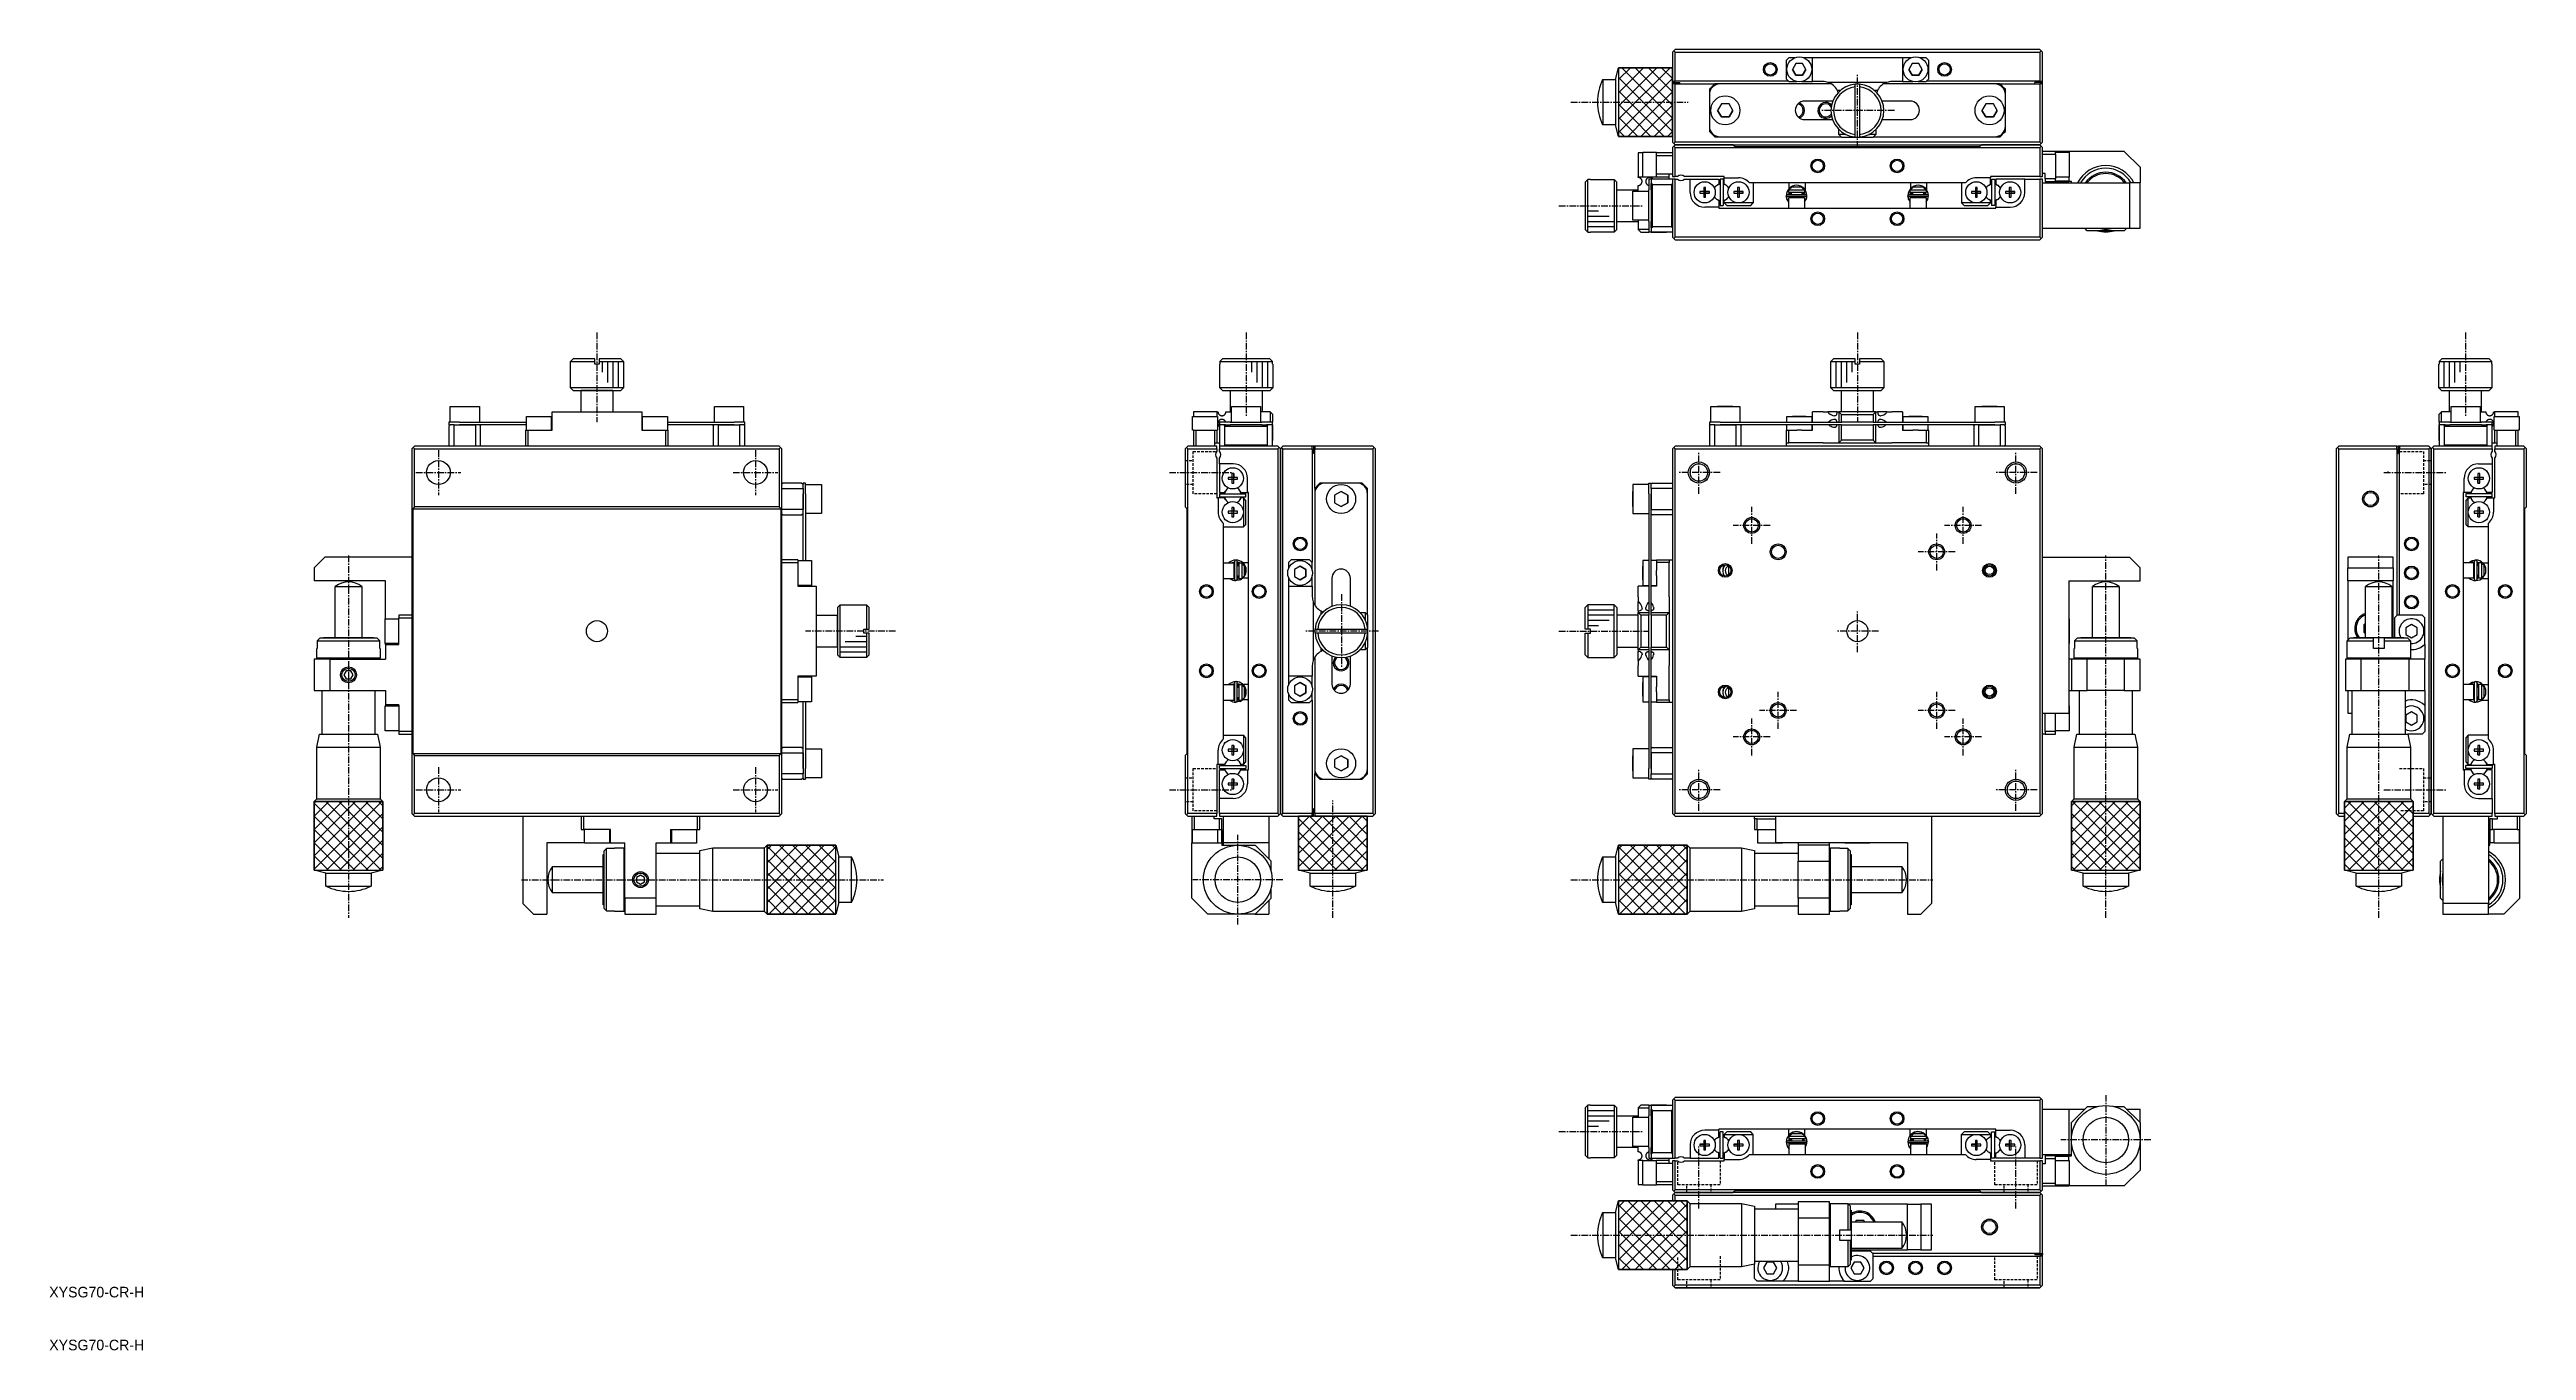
# Model space of a CAD drawing. Extents: x 10 to 479, y 10 to 256.
import ezdxf

# ---------------------------------------------------------------- set-up
doc = ezdxf.new("R2010")
doc.units = 0
doc.linetypes.add('CENTER', pattern=[2, 1.25, -0.25, 0.25, -0.25])
doc.linetypes.add('DASHED', pattern=[0.75, 0.5, -0.25])
doc.layers.get('0').update_dxf_attribs({"linetype": 'CONTINUOUS'})
doc.layers.add('CENTER', color=1, linetype='CENTER')
doc.styles.get("Standard").update_dxf_attribs({"font": 'FG教科書体NT-M'})

msp = doc.modelspace()

# ---------------------------------------------------------------- texts
at = {"color": 7, "linetype": 'CONTINUOUS'}
for p in [(10, 20), (10, 10)]:
    msp.add_text('XYSG70-CR-H', height=2, dxfattribs=at).set_placement(p)

# ---------------------------------------------------------------- linework, layer by layer
at = {"color": 7, "linetype": 'CONTINUOUS'}
for p, q in [((317.41, 255.74), (317.16, 255.49)), ((317.66, 255.99), (317.41, 255.74)), ((317.66, 255.49), (317.41, 255.74)), ((386.66, 255.99), (317.66, 255.99)), ((317.66, 249.99), (317.66, 255.49)), ((317.66, 255.49), (386.66, 255.49)), ((339.16, 254.44), (338.66, 253.94)), ((338.66, 253.94), (338.66, 250.44)), ((340.33, 254.44), (339.16, 254.44)), ((340.52, 253.34), (339.89, 252.24)), ((341.79, 253.34), (340.52, 253.34)), ((342.43, 252.24), (341.79, 253.34)), ((343.66, 254.44), (341.98, 254.44)), ((360.66, 254.44), (343.66, 254.44)), ((343.66, 249.94), (343.66, 254.44)), ((360.66, 254.44), (360.66, 249.94)), ((362.33, 254.44), (360.66, 254.44)), ((362.52, 253.34), (361.89, 252.24)), ((363.79, 253.34), (362.52, 253.34)), ((364.43, 252.24), (363.79, 253.34)), ((365.16, 254.44), (363.98, 254.44)), ((365.66, 253.94), (365.16, 254.44)), ((365.66, 250.44), (365.66, 253.94)), ((386.91, 255.74), (386.66, 255.99)), ((386.91, 255.74), (386.66, 255.49)), ((386.66, 255.49), (386.66, 249.99)), ((387.16, 255.49), (386.91, 255.74)), ((387.16, 249.99), (387.16, 255.49)), ((303.96, 250.34), (303.96, 241.74)), ((303.96, 250.34), (306.37, 250.34)), ((306.37, 250.34), (306.96, 252.54)), ((306.37, 250.34), (306.37, 241.74)), ((317.16, 252.54), (306.96, 252.54)), ((306.96, 252.54), (306.96, 239.54)), ((317.16, 239.54), (317.16, 252.54)), ((317.16, 249.99), (317.66, 249.99)), ((317.16, 249.99), (317.16, 249.74)), ((317.16, 249.74), (318.56, 249.74)), ((317.16, 249.49), (317.16, 249.74)), ((317.16, 249.49), (317.16, 238.49)), ((317.66, 249.49), (317.16, 249.49)), ((339.11, 249.99), (317.66, 249.99)), ((317.66, 238.49), (317.66, 249.49)), ((317.66, 249.49), (325.16, 249.49)), ((318.56, 249.49), (318.56, 249.74)), ((324.36, 248.69), (324.16, 248.49)), ((324.16, 248.49), (324.16, 247.49)), ((324.36, 248.69), (325.16, 249.49)), ((324.36, 248.36), (324.36, 248.69)), ((326.16, 249.49), (325.16, 249.49)), ((347.24, 249.49), (326.16, 249.49)), ((338.66, 250.44), (339.16, 249.94)), ((339.16, 249.94), (340.67, 249.94)), ((339.89, 252.24), (340.52, 251.14)), ((340.52, 251.14), (339.89, 252.24)), ((340.52, 251.14), (341.79, 251.14)), ((341.79, 251.14), (340.52, 251.14)), ((341.64, 249.94), (343.66, 249.94)), ((341.79, 251.14), (342.43, 252.24)), ((342.43, 252.24), (341.79, 251.14)), ((345.66, 249.94), (343.66, 249.94)), ((357.72, 249.79), (346.59, 249.79)), ((351.76, 248.92), (351.76, 249.43)), ((351.76, 239.96), (351.76, 248.92)), ((352.56, 249.43), (352.56, 248.92)), ((352.56, 248.92), (352.56, 239.96)), ((378.16, 249.49), (357.08, 249.49)), ((360.66, 249.94), (358.66, 249.94)), ((360.66, 249.94), (362.67, 249.94)), ((361.89, 252.24), (362.52, 251.14)), ((362.52, 251.14), (361.89, 252.24)), ((362.52, 251.14), (363.79, 251.14)), ((363.79, 251.14), (362.52, 251.14)), ((363.64, 249.94), (365.16, 249.94)), ((363.79, 251.14), (364.43, 252.24)), ((364.43, 252.24), (363.79, 251.14)), ((365.16, 249.94), (365.66, 250.44)), ((386.66, 249.99), (365.21, 249.99)), ((379.16, 249.49), (378.16, 249.49)), ((379.16, 249.49), (379.96, 248.69)), ((379.16, 249.49), (386.66, 249.49)), ((380.16, 248.49), (379.96, 248.69)), ((379.96, 248.69), (379.96, 248.36)), ((380.16, 247.49), (380.16, 248.49)), ((385.76, 249.49), (385.76, 249.74)), ((387.16, 249.74), (385.76, 249.74)), ((386.66, 249.99), (387.16, 249.99)), ((386.66, 249.49), (386.66, 238.49)), ((387.16, 249.49), (386.66, 249.49)), ((387.16, 249.74), (387.16, 249.99)), ((387.16, 249.49), (387.16, 249.74)), ((387.16, 238.49), (387.16, 249.49)), ((324.16, 247.49), (324.16, 241.49)), ((326.43, 245.74), (325.71, 244.49)), ((325.71, 244.49), (326.43, 243.24)), ((326.43, 243.24), (325.71, 244.49)), ((327.88, 245.74), (326.43, 245.74)), ((328.6, 244.49), (327.88, 245.74)), ((327.88, 243.24), (328.6, 244.49)), ((328.6, 244.49), (327.88, 243.24)), ((347.49, 246.24), (342.16, 246.24)), ((348.34, 248.29), (348.97, 248.29)), ((355.35, 248.29), (355.98, 248.29)), ((362.16, 246.24), (356.82, 246.24)), ((376.43, 245.74), (375.71, 244.49)), ((375.71, 244.49), (376.43, 243.24)), ((376.43, 243.24), (375.71, 244.49)), ((377.88, 245.74), (376.43, 245.74)), ((378.6, 244.49), (377.88, 245.74)), ((377.88, 243.24), (378.6, 244.49)), ((378.6, 244.49), (377.88, 243.24)), ((380.16, 241.49), (380.16, 247.49)), ((306.37, 241.74), (303.96, 241.74)), ((306.96, 239.54), (306.37, 241.74)), ((306.96, 239.54), (317.16, 239.54)), ((324.16, 241.49), (324.16, 240.49)), ((324.16, 240.49), (324.36, 240.29)), ((324.36, 240.29), (324.36, 240.62)), ((325.16, 239.49), (324.36, 240.29)), ((325.16, 239.49), (326.16, 239.49)), ((326.16, 239.49), (349.11, 239.49)), ((326.43, 243.24), (327.88, 243.24)), ((327.88, 243.24), (326.43, 243.24)), ((342.16, 242.74), (347.45, 242.74)), ((348.66, 239.94), (348.66, 240.87)), ((349.98, 239.94), (348.66, 239.94)), ((348.66, 239.94), (349.16, 239.44)), ((349.16, 239.44), (352.16, 239.44)), ((351.76, 239.46), (351.76, 239.96)), ((352.16, 239.44), (355.16, 239.44)), ((352.56, 239.96), (352.56, 239.46)), ((355.66, 239.94), (354.34, 239.94)), ((355.16, 239.44), (355.66, 239.94)), ((355.21, 239.49), (378.16, 239.49)), ((355.66, 240.87), (355.66, 239.94)), ((356.86, 242.74), (362.16, 242.74)), ((376.43, 243.24), (377.88, 243.24)), ((377.88, 243.24), (376.43, 243.24)), ((378.16, 239.49), (379.16, 239.49)), ((379.96, 240.29), (379.16, 239.49)), ((379.96, 240.62), (379.96, 240.29)), ((379.96, 240.29), (380.16, 240.49)), ((380.16, 240.49), (380.16, 241.49)), ((310.66, 236.44), (310.66, 231.94)), ((311.56, 236.44), (310.66, 236.44)), ((311.56, 231.89), (311.56, 236.59)), ((311.56, 236.59), (314.16, 236.59)), ((314.16, 236.59), (314.16, 236.44)), ((317.16, 236.44), (314.16, 236.44)), ((314.16, 235.94), (314.16, 236.44)), ((314.16, 235.94), (317.16, 235.94)), ((314.16, 232.44), (314.16, 235.94)), ((317.16, 238.49), (317.41, 238.24)), ((317.41, 237.74), (317.16, 237.49)), ((317.16, 237.49), (317.16, 231.99)), ((317.41, 238.24), (317.66, 238.49)), ((317.41, 238.24), (317.66, 237.99)), ((317.41, 237.74), (317.66, 237.99)), ((317.66, 237.49), (317.41, 237.74)), ((386.66, 238.49), (317.66, 238.49)), ((317.66, 237.99), (386.66, 237.99)), ((328.66, 237.99), (317.66, 237.99)), ((317.66, 237.49), (386.66, 237.49)), ((317.66, 231.99), (317.66, 237.49)), ((328.66, 237.99), (329.01, 237.64)), ((329.01, 237.64), (375.31, 237.64)), ((375.31, 237.64), (375.66, 237.99)), ((386.66, 237.99), (375.66, 237.99)), ((386.66, 238.49), (386.91, 238.24)), ((386.66, 237.99), (386.91, 238.24)), ((386.66, 237.99), (386.91, 237.74)), ((386.91, 237.74), (386.66, 237.49)), ((386.66, 237.49), (386.66, 231.99)), ((386.91, 238.24), (387.16, 238.49)), ((387.16, 237.49), (386.91, 237.74)), ((387.16, 231.99), (387.16, 237.49)), ((389.66, 236.74), (387.16, 236.74)), ((387.16, 236.24), (389.66, 236.24)), ((389.66, 236.24), (389.66, 236.74)), ((392.16, 236.74), (389.66, 236.74)), ((389.66, 236.67), (392.16, 236.67)), ((389.66, 236.59), (392.26, 236.59)), ((389.66, 236.24), (389.66, 231.54)), ((392.16, 236.67), (392.16, 236.74)), ((402.66, 236.74), (392.16, 236.74)), ((392.16, 236.67), (392.16, 236.59)), ((392.26, 236.59), (392.26, 231.89)), ((402.66, 236.74), (405.66, 233.74)), ((301.16, 231.43), (300.66, 230.92)), ((300.66, 230.92), (300.66, 221.96)), ((301.66, 231.43), (301.16, 231.43)), ((301.16, 221.46), (301.16, 231.43)), ((301.66, 231.44), (301.66, 231.43)), ((301.66, 231.44), (306.16, 231.44)), ((306.16, 231.44), (306.16, 221.44)), ((306.16, 231.44), (306.66, 230.94)), ((306.66, 221.94), (306.66, 230.94)), ((310.66, 231.94), (311.56, 231.94)), ((310.66, 231.79), (310.66, 231.94)), ((310.67, 231.79), (310.66, 231.79)), ((310.66, 229.24), (310.66, 230.29)), ((310.66, 230.29), (310.68, 230.29)), ((310.68, 231.79), (310.67, 231.79)), ((310.69, 231.79), (310.68, 231.79)), ((310.68, 230.29), (310.71, 230.29)), ((310.71, 231.79), (310.69, 231.79)), ((310.72, 231.79), (310.71, 231.79)), ((310.71, 230.29), (310.73, 230.3)), ((310.73, 231.79), (310.72, 231.79)), ((310.75, 231.79), (310.73, 231.79)), ((310.73, 230.3), (310.76, 230.3)), ((310.76, 231.78), (310.75, 231.79)), ((310.78, 231.78), (310.76, 231.78)), ((310.76, 230.3), (310.78, 230.3)), ((310.79, 231.78), (310.78, 231.78)), ((310.78, 230.3), (310.81, 230.31)), ((310.81, 231.78), (310.79, 231.78)), ((310.82, 231.77), (310.81, 231.78)), ((310.81, 230.31), (310.83, 230.31)), ((310.83, 231.77), (310.82, 231.77)), ((310.85, 231.77), (310.83, 231.77)), ((310.83, 230.31), (310.86, 230.32)), ((310.87, 231.76), (310.85, 231.77)), ((310.86, 230.32), (310.88, 230.33)), ((310.9, 231.75), (310.87, 231.76)), ((310.88, 230.33), (310.91, 230.33)), ((310.92, 231.74), (310.9, 231.75)), ((310.91, 230.33), (310.93, 230.34)), ((310.94, 231.74), (310.92, 231.74)), ((310.93, 230.34), (310.95, 230.35)), ((310.96, 231.73), (310.94, 231.74)), ((310.95, 230.35), (310.99, 230.37)), ((310.99, 231.71), (310.96, 231.73)), ((311.02, 231.7), (310.99, 231.71)), ((310.99, 230.37), (311.02, 230.38)), ((311.05, 231.68), (311.02, 231.7)), ((311.02, 230.38), (311.04, 230.4)), ((311.04, 230.4), (311.06, 230.41)), ((311.07, 231.67), (311.05, 231.68)), ((311.06, 230.41), (311.08, 230.42)), ((311.12, 231.63), (311.07, 231.67)), ((311.08, 230.42), (311.1, 230.44)), ((311.1, 230.44), (311.13, 230.46)), ((311.16, 231.6), (311.12, 231.63)), ((311.13, 230.46), (311.15, 230.48)), ((311.15, 230.48), (311.17, 230.5)), ((311.19, 231.57), (311.16, 231.6)), ((311.17, 230.5), (311.2, 230.52)), ((311.23, 231.53), (311.19, 231.57)), ((311.2, 230.52), (311.22, 230.55)), ((311.22, 230.55), (311.24, 230.57)), ((311.26, 231.49), (311.23, 231.53)), ((311.24, 230.57), (311.26, 230.6)), ((311.29, 231.45), (311.26, 231.49)), ((311.26, 230.6), (311.28, 230.63)), ((311.28, 230.63), (311.3, 230.65)), ((311.31, 231.4), (311.29, 231.45)), ((311.3, 230.65), (311.31, 230.67)), ((311.34, 231.36), (311.31, 231.4)), ((311.31, 230.67), (311.32, 230.7)), ((311.32, 230.7), (311.34, 230.73)), ((311.35, 231.32), (311.34, 231.36)), ((311.34, 230.73), (311.35, 230.76)), ((311.37, 231.28), (311.35, 231.32)), ((311.35, 230.76), (311.36, 230.79)), ((311.36, 230.79), (311.38, 230.83)), ((311.38, 231.24), (311.37, 231.28)), ((311.39, 231.2), (311.38, 231.24)), ((311.38, 230.86), (311.39, 230.9)), ((311.38, 230.83), (311.38, 230.86)), ((311.4, 231.16), (311.39, 231.2)), ((311.39, 230.9), (311.4, 230.93)), ((311.4, 231.12), (311.4, 231.16)), ((311.41, 231.08), (311.4, 231.12)), ((311.4, 230.96), (311.41, 231)), ((311.4, 230.93), (311.4, 230.96)), ((311.41, 231.03), (311.41, 231.08)), ((311.41, 231), (311.41, 231.03)), ((314.16, 231.89), (311.56, 231.89)), ((312.12, 231.19), (312.11, 231.15)), ((312.11, 231.15), (312.11, 231.1)), ((312.11, 231.1), (312.11, 231.06)), ((312.11, 231.06), (312.11, 231.02)), ((312.11, 231.02), (312.11, 230.98)), ((312.11, 230.98), (312.11, 230.94)), ((312.11, 230.94), (312.12, 230.9)), ((312.13, 231.24), (312.12, 231.19)), ((312.12, 230.9), (312.13, 230.87)), ((312.15, 231.29), (312.13, 231.24)), ((312.13, 230.87), (312.13, 230.84)), ((312.13, 230.84), (312.14, 230.81)), ((312.14, 230.81), (312.15, 230.78)), ((312.16, 231.33), (312.15, 231.29)), ((312.15, 230.78), (312.16, 230.75)), ((312.18, 231.37), (312.16, 231.33)), ((312.16, 230.75), (312.18, 230.72)), ((312.2, 231.41), (312.18, 231.37)), ((312.18, 230.72), (312.19, 230.69)), ((312.19, 230.69), (312.21, 230.66)), ((312.23, 231.45), (312.2, 231.41)), ((312.21, 230.66), (312.23, 230.64)), ((312.25, 231.49), (312.23, 231.45)), ((312.23, 230.64), (312.24, 230.61)), ((312.24, 230.61), (312.26, 230.59)), ((312.28, 231.52), (312.25, 231.49)), ((312.26, 230.59), (312.28, 230.57)), ((312.31, 231.56), (312.28, 231.52)), ((312.28, 230.57), (312.3, 230.54)), ((312.3, 230.54), (312.32, 230.52)), ((312.35, 231.6), (312.31, 231.56)), ((312.32, 230.52), (312.34, 230.5)), ((312.34, 230.5), (312.36, 230.48)), ((312.39, 231.63), (312.35, 231.6)), ((312.36, 230.48), (312.39, 230.46)), ((312.42, 231.65), (312.39, 231.63)), ((312.39, 230.46), (312.41, 230.44)), ((312.41, 230.44), (312.44, 230.42)), ((312.46, 231.68), (312.42, 231.65)), ((312.44, 230.42), (312.46, 230.4)), ((312.49, 231.7), (312.46, 231.68)), ((312.46, 230.4), (312.49, 230.39)), ((312.53, 231.72), (312.49, 231.7)), ((312.49, 230.39), (312.52, 230.37)), ((312.52, 230.37), (312.55, 230.36)), ((312.55, 231.73), (312.53, 231.72)), ((312.58, 231.74), (312.55, 231.73)), ((312.55, 230.36), (312.58, 230.34)), ((312.6, 231.75), (312.58, 231.74)), ((312.58, 230.34), (312.6, 230.34)), ((312.62, 231.75), (312.6, 231.75)), ((312.6, 230.34), (312.62, 230.33)), ((312.64, 231.76), (312.62, 231.75)), ((312.62, 230.33), (312.64, 230.32)), ((312.66, 231.77), (312.64, 231.76)), ((312.64, 230.32), (312.66, 230.32)), ((312.68, 231.77), (312.66, 231.77)), ((313.16, 231.49), (312.66, 231.49)), ((312.66, 231.49), (312.66, 229.49)), ((312.69, 231.77), (312.68, 231.77)), ((312.71, 231.78), (312.69, 231.77)), ((312.72, 231.78), (312.71, 231.78)), ((312.73, 231.78), (312.72, 231.78)), ((312.74, 231.78), (312.73, 231.78)), ((312.76, 231.78), (312.74, 231.78)), ((312.77, 231.79), (312.76, 231.78)), ((312.78, 231.79), (312.77, 231.79)), ((312.79, 231.79), (312.78, 231.79)), ((312.8, 231.79), (312.79, 231.79)), ((312.81, 231.79), (312.8, 231.79)), ((312.82, 231.79), (312.81, 231.79)), ((312.83, 231.79), (312.82, 231.79)), ((312.84, 231.79), (312.83, 231.79)), ((312.85, 231.79), (312.84, 231.79)), ((312.86, 231.79), (312.85, 231.79)), ((312.88, 231.79), (312.86, 231.79)), ((312.89, 231.79), (312.88, 231.79)), ((312.9, 231.79), (312.89, 231.79)), ((312.91, 231.79), (312.9, 231.79)), ((312.92, 231.79), (312.91, 231.79)), ((312.93, 231.79), (312.92, 231.79)), ((312.94, 231.79), (312.93, 231.79)), ((312.95, 231.79), (312.94, 231.79)), ((312.96, 231.78), (312.95, 231.79)), ((312.97, 231.78), (312.96, 231.78)), ((312.98, 231.78), (312.97, 231.78)), ((313, 231.78), (312.98, 231.78)), ((313.01, 231.78), (313, 231.78)), ((313.02, 231.77), (313.01, 231.78)), ((313.04, 231.77), (313.02, 231.77)), ((313.06, 231.76), (313.04, 231.77)), ((313.09, 231.76), (313.06, 231.76)), ((313.11, 231.75), (313.09, 231.76)), ((313.14, 231.74), (313.11, 231.75)), ((313.17, 231.72), (313.14, 231.74)), ((317.16, 231.49), (313.16, 231.49)), ((313.16, 231.49), (313.16, 230.69)), ((313.36, 230.49), (313.16, 230.69)), ((313.16, 230.69), (313.16, 230.36)), ((313.16, 230.35), (313.16, 230.69)), ((313.16, 229.49), (313.16, 230.35)), ((313.2, 231.71), (313.17, 231.72)), ((313.23, 231.69), (313.2, 231.71)), ((313.26, 231.67), (313.23, 231.69)), ((313.3, 231.65), (313.26, 231.67)), ((313.33, 231.62), (313.3, 231.65)), ((313.37, 231.59), (313.33, 231.62)), ((313.36, 222.49), (313.36, 230.49)), ((313.36, 230.49), (316.96, 230.49)), ((313.4, 231.56), (313.37, 231.59)), ((313.43, 231.52), (313.4, 231.56)), ((313.46, 231.49), (313.43, 231.52)), ((316.56, 232.44), (314.16, 232.44)), ((314.16, 231.94), (314.16, 232.44)), ((314.16, 231.94), (314.16, 231.89)), ((314.16, 231.94), (316.56, 231.94)), ((317.16, 232.44), (316.56, 232.44)), ((316.56, 231.94), (316.56, 232.44)), ((316.56, 231.49), (316.56, 231.94)), ((317.16, 230.69), (316.96, 230.49)), ((316.96, 230.49), (316.96, 222.49)), ((317.16, 231.99), (317.66, 231.99)), ((317.16, 231.49), (317.16, 220.49)), ((317.66, 231.49), (317.16, 231.49)), ((318.1, 231.99), (317.66, 231.99)), ((317.66, 231.49), (318.1, 231.49)), ((317.66, 220.49), (317.66, 231.49)), ((326.96, 231.99), (319.42, 231.99)), ((319.42, 231.49), (320.51, 231.49)), ((320.51, 228.94), (320.51, 231.49)), ((320.51, 231.49), (325.96, 231.49)), ((323.08, 229.88), (323.08, 229.17)), ((323.44, 229.88), (323.08, 229.88)), ((323.44, 229.17), (323.44, 229.88)), ((325.96, 230.54), (325.66, 230.37)), ((325.96, 231.49), (325.96, 230.54)), ((326.16, 231.49), (326.16, 226.49)), ((326.76, 231.49), (326.16, 231.49)), ((326.76, 231.49), (326.76, 226.49)), ((326.96, 231.74), (326.96, 231.99)), ((326.96, 231.74), (329.66, 231.74)), ((326.96, 230.54), (326.96, 231.74)), ((327.25, 230.37), (326.96, 230.54)), ((329.48, 229.88), (329.48, 229.17)), ((329.84, 229.88), (329.48, 229.88)), ((329.84, 229.17), (329.84, 229.88)), ((339.68, 230.79), (331.74, 230.79)), ((332.46, 230.79), (332.46, 226.99)), ((339.74, 229.99), (339.21, 229.49)), ((339.26, 229.74), (339.26, 230.79)), ((341.83, 230.79), (339.68, 230.79)), ((341.57, 229.99), (339.74, 229.99)), ((342.1, 229.49), (341.57, 229.99)), ((362.68, 230.79), (341.83, 230.79)), ((342.26, 230.79), (342.26, 229.47)), ((362.74, 229.99), (362.21, 229.49)), ((362.26, 229.74), (362.26, 230.79)), ((364.83, 230.79), (362.68, 230.79)), ((364.57, 229.99), (362.74, 229.99)), ((365.1, 229.49), (364.57, 229.99)), ((372.58, 230.79), (364.83, 230.79)), ((365.26, 230.79), (365.26, 229.47)), ((371.86, 230.79), (371.86, 226.99)), ((374.48, 229.88), (374.48, 229.17)), ((374.84, 229.88), (374.48, 229.88)), ((377.36, 231.74), (374.66, 231.74)), ((374.84, 229.17), (374.84, 229.88)), ((377.06, 230.37), (377.36, 230.54)), ((377.36, 231.99), (377.36, 231.74)), ((386.66, 231.99), (377.36, 231.99)), ((377.36, 230.54), (377.36, 231.74)), ((377.56, 231.49), (377.56, 226.49)), ((377.56, 231.49), (378.16, 231.49)), ((378.16, 231.49), (378.16, 226.49)), ((378.36, 231.49), (378.36, 230.54)), ((383.81, 231.49), (378.36, 231.49)), ((378.36, 230.54), (378.65, 230.37)), ((380.88, 229.88), (380.88, 229.17)), ((381.24, 229.88), (380.88, 229.88)), ((381.24, 229.17), (381.24, 229.88)), ((383.81, 228.94), (383.81, 231.49)), ((383.81, 231.49), (386.66, 231.49)), ((386.66, 231.99), (387.16, 231.99)), ((386.66, 231.49), (386.66, 220.49)), ((387.16, 231.49), (386.66, 231.49)), ((387.66, 232.54), (387.16, 232.54)), ((387.16, 220.49), (387.16, 231.49)), ((387.16, 230.79), (403.66, 230.79)), ((387.66, 231.54), (387.66, 232.54)), ((389.66, 231.54), (387.66, 231.54)), ((387.66, 231.54), (387.66, 231.04)), ((387.66, 231.04), (389.66, 231.04)), ((392.26, 231.89), (389.66, 231.89)), ((389.66, 231.04), (389.66, 231.54)), ((392.16, 231.08), (389.66, 231.08)), ((389.66, 231.04), (392.16, 231.04)), ((392.16, 231.89), (392.16, 231.08)), ((392.16, 231.04), (392.16, 231.08)), ((392.66, 231.04), (392.16, 231.04)), ((392.66, 230.79), (392.66, 231.04)), ((403.66, 230.79), (403.66, 222.19)), ((405.66, 230.79), (403.66, 230.79)), ((405.66, 233.74), (405.66, 230.79)), ((405.66, 222.19), (405.66, 230.79)), ((306.66, 229.44), (310.66, 229.44)), ((309.66, 223.74), (309.66, 229.24)), ((309.66, 229.24), (312.66, 229.24)), ((312.66, 223.49), (312.66, 229.49)), ((313.16, 229.49), (313.16, 223.49)), ((322.37, 229.17), (322.37, 228.81)), ((323.08, 229.17), (322.37, 229.17)), ((322.37, 228.81), (323.08, 228.81)), ((322.37, 228.81), (323.08, 228.81)), ((323.09, 229.16), (323.08, 229.17)), ((323.09, 228.82), (323.08, 228.81)), ((323.08, 228.81), (323.08, 228.1)), ((323.08, 228.1), (323.44, 228.1)), ((323.43, 229.16), (323.09, 229.16)), ((323.09, 229.16), (323.09, 228.82)), ((323.09, 228.82), (323.43, 228.82)), ((325.96, 226.19), (323.26, 226.19)), ((323.43, 229.16), (323.44, 229.17)), ((323.43, 228.82), (323.43, 229.16)), ((323.43, 228.82), (323.44, 228.81)), ((324.14, 229.17), (323.44, 229.17)), ((323.44, 228.81), (324.14, 228.81)), ((323.44, 228.1), (323.44, 228.81)), ((324.14, 228.81), (323.44, 228.81)), ((324.14, 228.81), (324.14, 229.17)), ((325.66, 227.62), (325.96, 227.45)), ((325.96, 227.45), (325.96, 226.19)), ((325.96, 226.19), (325.96, 225.99)), ((325.96, 225.99), (378.36, 225.99)), ((326.16, 226.49), (326.76, 226.49)), ((326.96, 227.45), (327.25, 227.62)), ((326.96, 226.99), (326.96, 227.45)), ((329.66, 226.99), (326.96, 226.99)), ((326.96, 226.99), (327.46, 226.49)), ((327.46, 226.49), (331.96, 226.49)), ((328.77, 229.17), (328.77, 228.81)), ((329.48, 229.17), (328.77, 229.17)), ((328.77, 228.81), (329.48, 228.81)), ((328.77, 228.81), (329.48, 228.81)), ((329.49, 229.16), (329.48, 229.17)), ((329.49, 228.82), (329.48, 228.81)), ((329.48, 228.81), (329.48, 228.1)), ((329.48, 228.1), (329.84, 228.1)), ((329.83, 229.16), (329.49, 229.16)), ((329.49, 229.16), (329.49, 228.82)), ((329.49, 228.82), (329.83, 228.82)), ((332.46, 226.99), (329.66, 226.99)), ((329.83, 229.16), (329.84, 229.17)), ((329.83, 228.82), (329.83, 229.16)), ((329.83, 228.82), (329.84, 228.81)), ((330.54, 229.17), (329.84, 229.17)), ((329.84, 228.81), (330.54, 228.81)), ((329.84, 228.1), (329.84, 228.81)), ((330.54, 228.81), (329.84, 228.81)), ((330.54, 228.81), (330.54, 229.17)), ((331.96, 226.49), (332.46, 226.99)), ((338.86, 227.61), (338.7, 228.36)), ((338.8, 227.92), (338.81, 227.95)), ((338.8, 227.88), (338.8, 227.92)), ((338.8, 227.85), (338.8, 227.88)), ((338.81, 227.82), (338.8, 227.85)), ((338.81, 227.99), (338.82, 228.02)), ((338.81, 227.95), (338.81, 227.99)), ((338.81, 227.78), (338.81, 227.82)), ((338.82, 227.75), (338.81, 227.78)), ((338.82, 228.05), (338.83, 228.09)), ((338.82, 228.02), (338.82, 228.05)), ((338.83, 227.71), (338.82, 227.75)), ((338.83, 228.09), (338.84, 228.12)), ((338.84, 227.68), (338.83, 227.71)), ((338.84, 228.12), (338.86, 228.15)), ((338.85, 227.65), (338.84, 227.68)), ((338.86, 227.62), (338.85, 227.65)), ((338.86, 228.15), (338.87, 228.18)), ((338.86, 227.61), (339.16, 227.71)), ((339.16, 227.14), (338.86, 227.62)), ((338.86, 227.62), (338.86, 227.62)), ((338.86, 227.62), (338.86, 227.62)), ((338.86, 227.62), (338.86, 227.62)), ((338.86, 227.62), (338.87, 227.62)), ((338.87, 227.59), (338.86, 227.61)), ((338.87, 228.18), (338.87, 228.19)), ((338.87, 227.62), (338.87, 227.62)), ((338.87, 227.62), (338.88, 227.62)), ((338.88, 227.62), (338.89, 227.62)), ((338.89, 227.62), (338.9, 227.62)), ((338.9, 228.58), (342.4, 228.58)), ((342.4, 228.19), (338.9, 228.19)), ((338.9, 227.62), (338.91, 227.62)), ((338.91, 227.62), (338.92, 227.62)), ((338.92, 227.62), (338.93, 227.63)), ((338.93, 227.63), (338.94, 227.63)), ((338.94, 227.63), (338.95, 227.64)), ((338.95, 227.64), (338.96, 227.64)), ((338.96, 227.64), (338.98, 227.65)), ((338.98, 227.65), (338.99, 227.65)), ((338.99, 227.65), (339.01, 227.66)), ((339.01, 227.66), (339.02, 227.66)), ((339.02, 227.66), (339.04, 227.67)), ((339.04, 227.67), (339.05, 227.67)), ((339.05, 227.67), (339.06, 227.68)), ((339.06, 227.68), (339.08, 227.69)), ((339.08, 227.69), (339.09, 227.69)), ((339.09, 227.69), (339.11, 227.7)), ((339.21, 228.99), (339.1, 228.58)), ((339.11, 227.7), (339.12, 227.71)), ((339.12, 227.71), (339.13, 227.71)), ((339.13, 227.71), (339.15, 227.72)), ((339.15, 227.72), (339.16, 227.73)), ((339.16, 229.49), (339.21, 229.49)), ((339.16, 228.99), (339.16, 229.49)), ((342.16, 228.99), (339.16, 228.99)), ((339.16, 227.99), (342.16, 227.99)), ((339.16, 225.99), (339.16, 227.99)), ((339.21, 229.49), (342.1, 229.49)), ((339.22, 228), (339.21, 227.99)), ((339.23, 228.03), (339.22, 228.02)), ((339.22, 228.02), (339.22, 228)), ((339.24, 228.04), (339.23, 228.03)), ((339.25, 228.07), (339.24, 228.06)), ((339.24, 228.06), (339.24, 228.04)), ((339.26, 228.08), (339.25, 228.07)), ((339.26, 228.79), (339.26, 228.99)), ((339.66, 228.79), (339.26, 228.79)), ((339.27, 228.09), (339.26, 228.08)), ((339.28, 228.1), (339.27, 228.09)), ((339.29, 228.11), (339.28, 228.1)), ((339.3, 228.12), (339.29, 228.11)), ((339.32, 228.13), (339.3, 228.12)), ((339.33, 228.14), (339.32, 228.13)), ((339.34, 228.15), (339.33, 228.14)), ((339.35, 228.15), (339.34, 228.15)), ((339.37, 228.16), (339.35, 228.15)), ((339.38, 228.17), (339.37, 228.16)), ((339.4, 228.17), (339.38, 228.17)), ((339.41, 228.18), (339.4, 228.17)), ((339.42, 228.18), (339.41, 228.18)), ((339.44, 228.18), (339.42, 228.18)), ((339.45, 228.19), (339.44, 228.18)), ((339.47, 228.19), (339.45, 228.19)), ((339.48, 228.19), (339.47, 228.19)), ((339.5, 228.19), (339.48, 228.19)), ((339.66, 228.58), (339.66, 228.99)), ((339.66, 227.99), (339.66, 228.19)), ((341.66, 228.99), (341.66, 228.58)), ((342.15, 228.79), (341.66, 228.79)), ((341.66, 228.19), (341.66, 227.99)), ((341.76, 228.79), (341.76, 228.58)), ((341.76, 228.19), (341.76, 227.99)), ((341.82, 228.19), (341.8, 228.19)), ((341.8, 228.19), (341.8, 228.19)), ((341.83, 228.19), (341.82, 228.19)), ((341.85, 228.19), (341.83, 228.19)), ((341.86, 228.18), (341.85, 228.19)), ((341.88, 228.18), (341.86, 228.18)), ((341.89, 228.17), (341.88, 228.18)), ((341.9, 228.17), (341.89, 228.17)), ((341.92, 228.16), (341.9, 228.17)), ((341.93, 228.16), (341.92, 228.16)), ((341.95, 228.15), (341.93, 228.16)), ((341.96, 228.14), (341.95, 228.15)), ((341.97, 228.13), (341.96, 228.14)), ((341.98, 228.13), (341.97, 228.13)), ((342, 228.12), (341.98, 228.13)), ((342.01, 228.11), (342, 228.12)), ((342.02, 228.1), (342.01, 228.11)), ((342.03, 228.08), (342.02, 228.1)), ((342.04, 228.07), (342.03, 228.08)), ((342.05, 228.06), (342.04, 228.07)), ((342.05, 228.05), (342.05, 228.06)), ((342.06, 228.04), (342.05, 228.05)), ((342.07, 228.02), (342.06, 228.04)), ((342.08, 228.01), (342.07, 228.02)), ((342.19, 228.58), (342.08, 228.99)), ((342.08, 227.99), (342.08, 228.01)), ((342.08, 227.99), (342.08, 227.99)), ((342.1, 229.49), (342.16, 229.49)), ((342.16, 229.49), (342.16, 228.99)), ((342.16, 227.99), (342.16, 225.99)), ((342.45, 227.66), (342.43, 227.62)), ((342.43, 227.62), (342.44, 227.62)), ((342.44, 227.62), (342.43, 227.62)), ((342.43, 227.62), (342.44, 227.62)), ((342.43, 227.62), (342.43, 227.6)), ((342.46, 227.67), (342.45, 227.67)), ((342.45, 227.67), (342.45, 227.67)), ((342.45, 227.67), (342.45, 227.67)), ((342.45, 227.67), (342.45, 227.67)), ((342.45, 227.67), (342.45, 227.66)), ((342.45, 227.66), (342.45, 227.66)), ((342.45, 227.66), (342.45, 227.66)), ((342.45, 227.66), (342.45, 227.66)), ((342.46, 227.68), (342.46, 227.68)), ((342.46, 227.68), (342.46, 227.68)), ((342.46, 227.68), (342.46, 227.67)), ((361.87, 227.59), (361.7, 228.36)), ((361.8, 227.92), (361.81, 227.95)), ((361.8, 227.88), (361.8, 227.92)), ((361.8, 227.85), (361.8, 227.88)), ((361.81, 227.82), (361.8, 227.85)), ((361.81, 227.99), (361.82, 228.02)), ((361.81, 227.95), (361.81, 227.99)), ((361.81, 227.78), (361.81, 227.82)), ((361.82, 227.75), (361.81, 227.78)), ((361.82, 228.05), (361.83, 228.09)), ((361.82, 228.02), (361.82, 228.05)), ((361.83, 227.71), (361.82, 227.75)), ((361.83, 228.09), (361.84, 228.12)), ((361.84, 227.68), (361.83, 227.71)), ((361.84, 228.12), (361.86, 228.15)), ((361.85, 227.65), (361.84, 227.68)), ((361.86, 227.62), (361.85, 227.65)), ((361.86, 228.15), (361.87, 228.18)), ((361.86, 227.61), (362.16, 227.71)), ((362.16, 227.14), (361.86, 227.62)), ((361.86, 227.62), (361.86, 227.62)), ((361.86, 227.62), (361.86, 227.62)), ((361.86, 227.62), (361.86, 227.62)), ((361.86, 227.62), (361.87, 227.62)), ((361.87, 228.18), (361.87, 228.19)), ((361.87, 227.62), (361.87, 227.62)), ((361.87, 227.62), (361.88, 227.62)), ((361.88, 227.62), (361.89, 227.62)), ((361.89, 227.62), (361.9, 227.62)), ((361.9, 228.58), (365.4, 228.58)), ((365.4, 228.19), (361.9, 228.19)), ((361.9, 227.62), (361.91, 227.62)), ((361.91, 227.62), (361.92, 227.62)), ((361.92, 227.62), (361.93, 227.63)), ((361.93, 227.63), (361.94, 227.63)), ((361.94, 227.63), (361.95, 227.64)), ((361.95, 227.64), (361.96, 227.64)), ((361.96, 227.64), (361.98, 227.65)), ((361.98, 227.65), (361.99, 227.65)), ((361.99, 227.65), (362.01, 227.66)), ((362.01, 227.66), (362.02, 227.66)), ((362.02, 227.66), (362.04, 227.67)), ((362.04, 227.67), (362.05, 227.67)), ((362.05, 227.67), (362.06, 227.68)), ((362.06, 227.68), (362.08, 227.69)), ((362.08, 227.69), (362.09, 227.69)), ((362.09, 227.69), (362.11, 227.7)), ((362.21, 228.99), (362.1, 228.58)), ((362.11, 227.7), (362.12, 227.71)), ((362.12, 227.71), (362.13, 227.71)), ((362.13, 227.71), (362.15, 227.72)), ((362.15, 227.72), (362.16, 227.73)), ((362.16, 229.49), (362.21, 229.49)), ((362.16, 228.99), (362.16, 229.49)), ((365.16, 228.99), (362.16, 228.99)), ((362.16, 227.99), (365.16, 227.99)), ((362.16, 225.99), (362.16, 227.99)), ((362.21, 229.49), (365.1, 229.49)), ((362.22, 228), (362.21, 227.99)), ((362.23, 228.03), (362.22, 228.02)), ((362.22, 228.02), (362.22, 228)), ((362.24, 228.04), (362.23, 228.03)), ((362.25, 228.07), (362.24, 228.06)), ((362.24, 228.06), (362.24, 228.04)), ((362.26, 228.08), (362.25, 228.07)), ((362.26, 228.79), (362.26, 228.99)), ((362.66, 228.79), (362.26, 228.79)), ((362.27, 228.09), (362.26, 228.08)), ((362.28, 228.1), (362.27, 228.09)), ((362.29, 228.11), (362.28, 228.1)), ((362.3, 228.12), (362.29, 228.11)), ((362.32, 228.13), (362.3, 228.12)), ((362.33, 228.14), (362.32, 228.13)), ((362.34, 228.15), (362.33, 228.14)), ((362.35, 228.15), (362.34, 228.15)), ((362.37, 228.16), (362.35, 228.15)), ((362.38, 228.17), (362.37, 228.16)), ((362.4, 228.17), (362.38, 228.17)), ((362.41, 228.18), (362.4, 228.17)), ((362.42, 228.18), (362.41, 228.18)), ((362.44, 228.18), (362.42, 228.18)), ((362.45, 228.19), (362.44, 228.18)), ((362.47, 228.19), (362.45, 228.19)), ((362.48, 228.19), (362.47, 228.19)), ((362.5, 228.19), (362.48, 228.19)), ((362.66, 228.58), (362.66, 228.99)), ((362.66, 227.99), (362.66, 228.19)), ((364.66, 228.99), (364.66, 228.58)), ((365.15, 228.79), (364.66, 228.79)), ((364.66, 228.19), (364.66, 227.99)), ((364.76, 228.79), (364.76, 228.58)), ((364.76, 228.19), (364.76, 227.99)), ((364.82, 228.19), (364.8, 228.19)), ((364.8, 228.19), (364.8, 228.19)), ((364.83, 228.19), (364.82, 228.19)), ((364.85, 228.19), (364.83, 228.19)), ((364.86, 228.18), (364.85, 228.19)), ((364.88, 228.18), (364.86, 228.18)), ((364.89, 228.17), (364.88, 228.18)), ((364.9, 228.17), (364.89, 228.17)), ((364.92, 228.16), (364.9, 228.17)), ((364.93, 228.16), (364.92, 228.16)), ((364.95, 228.15), (364.93, 228.16)), ((364.96, 228.14), (364.95, 228.15)), ((364.97, 228.13), (364.96, 228.14)), ((364.98, 228.13), (364.97, 228.13)), ((365, 228.12), (364.98, 228.13)), ((365.01, 228.11), (365, 228.12)), ((365.02, 228.1), (365.01, 228.11)), ((365.03, 228.08), (365.02, 228.1)), ((365.04, 228.07), (365.03, 228.08)), ((365.05, 228.06), (365.04, 228.07)), ((365.05, 228.05), (365.05, 228.06)), ((365.06, 228.04), (365.05, 228.05)), ((365.07, 228.02), (365.06, 228.04)), ((365.08, 228.01), (365.07, 228.02)), ((365.19, 228.58), (365.08, 228.99)), ((365.08, 227.99), (365.08, 228.01)), ((365.08, 227.99), (365.08, 227.99)), ((365.1, 229.49), (365.16, 229.49)), ((365.16, 229.49), (365.16, 228.99)), ((365.16, 227.99), (365.16, 225.99)), ((365.45, 227.66), (365.43, 227.62)), ((365.43, 227.62), (365.44, 227.62)), ((365.44, 227.62), (365.43, 227.62)), ((365.43, 227.62), (365.44, 227.62)), ((365.43, 227.62), (365.43, 227.6)), ((365.46, 227.67), (365.45, 227.67)), ((365.45, 227.67), (365.45, 227.67)), ((365.45, 227.67), (365.45, 227.67)), ((365.45, 227.67), (365.45, 227.67)), ((365.45, 227.67), (365.45, 227.66)), ((365.45, 227.66), (365.45, 227.66)), ((365.45, 227.66), (365.45, 227.66)), ((365.45, 227.66), (365.45, 227.66)), ((365.46, 227.68), (365.46, 227.68)), ((365.46, 227.68), (365.46, 227.68)), ((365.46, 227.68), (365.46, 227.67)), ((374.66, 226.99), (371.86, 226.99)), ((371.86, 226.99), (372.36, 226.49)), ((372.36, 226.49), (376.86, 226.49)), ((373.77, 229.17), (373.77, 228.81)), ((374.48, 229.17), (373.77, 229.17)), ((373.77, 228.81), (374.48, 228.81)), ((373.77, 228.81), (374.48, 228.81)), ((374.49, 229.16), (374.48, 229.17)), ((374.49, 228.82), (374.48, 228.81)), ((374.48, 228.81), (374.48, 228.1)), ((374.48, 228.1), (374.84, 228.1)), ((374.83, 229.16), (374.49, 229.16)), ((374.49, 229.16), (374.49, 228.82)), ((374.49, 228.82), (374.83, 228.82)), ((377.36, 226.99), (374.66, 226.99)), ((374.83, 229.16), (374.84, 229.17)), ((374.83, 228.82), (374.83, 229.16)), ((374.83, 228.82), (374.84, 228.81)), ((375.54, 229.17), (374.84, 229.17)), ((374.84, 228.81), (375.54, 228.81)), ((374.84, 228.1), (374.84, 228.81)), ((375.54, 228.81), (374.84, 228.81)), ((375.54, 228.81), (375.54, 229.17)), ((376.86, 226.49), (377.36, 226.99)), ((377.36, 227.45), (377.06, 227.62)), ((377.36, 226.99), (377.36, 227.45)), ((378.16, 226.49), (377.56, 226.49)), ((378.65, 227.62), (378.36, 227.45)), ((378.36, 227.45), (378.36, 226.19)), ((378.36, 226.19), (381.06, 226.19)), ((378.36, 225.99), (378.36, 226.19)), ((380.17, 229.17), (380.17, 228.81)), ((380.88, 229.17), (380.17, 229.17)), ((380.17, 228.81), (380.88, 228.81)), ((380.17, 228.81), (380.88, 228.81)), ((380.89, 229.16), (380.88, 229.17)), ((380.89, 228.82), (380.88, 228.81)), ((380.88, 228.81), (380.88, 228.1)), ((380.88, 228.1), (381.24, 228.1)), ((381.23, 229.16), (380.89, 229.16)), ((380.89, 229.16), (380.89, 228.82)), ((380.89, 228.82), (381.23, 228.82)), ((381.23, 229.16), (381.24, 229.17)), ((381.23, 228.82), (381.23, 229.16)), ((381.23, 228.82), (381.24, 228.81)), ((381.94, 229.17), (381.24, 229.17)), ((381.24, 228.81), (381.94, 228.81)), ((381.24, 228.1), (381.24, 228.81)), ((381.94, 228.81), (381.24, 228.81)), ((381.94, 228.81), (381.94, 229.17)), ((300.66, 221.96), (301.16, 221.46)), ((301.16, 221.46), (301.66, 221.46)), ((301.66, 221.46), (301.66, 221.44)), ((306.16, 221.44), (301.66, 221.44)), ((306.66, 221.94), (306.16, 221.44)), ((310.66, 223.44), (306.66, 223.44)), ((312.66, 223.74), (309.66, 223.74)), ((310.66, 223.74), (310.66, 221.94)), ((312.66, 221.94), (310.66, 221.94)), ((311.16, 221.44), (310.66, 221.94)), ((311.16, 221.44), (312.66, 221.44)), ((312.66, 223.49), (312.66, 221.49)), ((312.66, 221.49), (313.16, 221.49)), ((312.66, 221.44), (312.66, 221.49)), ((313.16, 222.62), (313.16, 223.49)), ((313.16, 222.62), (313.16, 222.29)), ((313.16, 222.29), (313.16, 222.62)), ((313.16, 222.29), (313.36, 222.49)), ((313.16, 222.29), (313.16, 221.49)), ((313.16, 221.49), (317.16, 221.49)), ((313.16, 221.49), (313.16, 221.44)), ((313.16, 221.44), (316.06, 221.44)), ((316.96, 222.49), (313.36, 222.49)), ((316.11, 221.49), (316.06, 221.44)), ((316.96, 222.49), (317.16, 222.29)), ((317.16, 220.49), (317.41, 220.24)), ((317.41, 220.24), (317.66, 220.49)), ((386.66, 220.49), (317.66, 220.49)), ((386.66, 220.49), (386.91, 220.24)), ((386.91, 220.24), (387.16, 220.49)), ((387.16, 222.19), (403.66, 222.19)), ((395.66, 221.74), (395.21, 222.19)), ((402.66, 221.74), (395.66, 221.74)), ((403.11, 222.19), (402.66, 221.74)), ((403.66, 222.19), (405.66, 222.19)), ((317.66, 219.99), (317.41, 220.24)), ((317.66, 219.99), (386.66, 219.99)), ((386.66, 219.99), (386.91, 220.24)), ((108.64, 197), (109.14, 197.5)), ((108.64, 197), (113.24, 197)), ((108.64, 192), (108.64, 197)), ((113.24, 197.5), (109.14, 197.5)), ((113.24, 197), (113.24, 197.5)), ((113.24, 196.5), (113.24, 197)), ((118.14, 197.5), (114.04, 197.5)), ((114.04, 197.5), (114.04, 197)), ((114.04, 197), (118.64, 197)), ((114.04, 197), (114.04, 196.5)), ((118.14, 197.5), (118.64, 197)), ((118.64, 197), (118.64, 192)), ((232.03, 197.5), (231.53, 197)), ((231.53, 197), (241.49, 197)), ((231.53, 197), (231.53, 196.5)), ((240.99, 197.5), (232.03, 197.5)), ((241.49, 197), (240.99, 197.5)), ((241.49, 196.5), (241.49, 197)), ((347.16, 197), (347.66, 197.5)), ((347.16, 197), (351.76, 197)), ((347.16, 192), (347.16, 197)), ((351.76, 197.5), (347.66, 197.5)), ((351.76, 197.5), (347.66, 197.5)), ((351.76, 197), (351.76, 197.5)), ((351.76, 196.5), (351.76, 197)), ((356.66, 197.5), (352.56, 197.5)), ((356.66, 197.5), (352.56, 197.5)), ((352.56, 197.5), (352.56, 197)), ((352.56, 197), (357.16, 197)), ((352.56, 197), (352.56, 196.5)), ((356.66, 197.5), (357.16, 197)), ((357.16, 197), (357.16, 192)), ((462.73, 197.5), (462.23, 197)), ((462.23, 197), (472.2, 197)), ((462.23, 197), (462.23, 196.5)), ((471.69, 197.5), (462.73, 197.5)), ((472.2, 197), (471.69, 197.5)), ((472.2, 196.5), (472.2, 197)), ((114.04, 196.5), (113.24, 196.5)), ((231.53, 196.5), (231.51, 196.5)), ((231.51, 192), (231.51, 196.5)), ((241.51, 196.5), (241.49, 196.5)), ((241.51, 196.5), (241.51, 192)), ((352.56, 196.5), (351.76, 196.5)), ((352.56, 196.5), (351.76, 196.5)), ((462.23, 196.5), (462.21, 196.5)), ((462.21, 192), (462.21, 196.5)), ((472.21, 196.5), (472.2, 196.5)), ((472.21, 196.5), (472.21, 192)), ((85.89, 188.5), (88.64, 188.5)), ((85.89, 185.5), (85.89, 188.5)), ((88.64, 188.5), (91.39, 188.5)), ((91.39, 188.5), (91.39, 185.5)), ((105.14, 187.5), (112.39, 187.5)), ((105.14, 184), (105.14, 187.5)), ((113.64, 192), (108.64, 192)), ((109.14, 191.5), (108.64, 192)), ((109.14, 191.5), (113.64, 191.5)), ((109.14, 191.5), (110.64, 191.5)), ((110.64, 191.5), (116.64, 191.5)), ((113.64, 191.5), (110.64, 191.5)), ((110.64, 187.5), (110.64, 191.5)), ((112.39, 187.5), (114.89, 187.5)), ((118.64, 192), (113.64, 192)), ((113.64, 191.5), (118.14, 191.5)), ((116.64, 191.5), (113.64, 191.5)), ((114.89, 187.5), (122.14, 187.5)), ((116.64, 191.5), (118.14, 191.5)), ((116.64, 191.5), (116.64, 187.5)), ((118.64, 192), (118.14, 191.5)), ((122.14, 187.5), (122.14, 184)), ((135.89, 188.5), (138.64, 188.5)), ((135.89, 185.5), (135.89, 188.5)), ((138.64, 188.5), (141.39, 188.5)), ((141.39, 188.5), (141.39, 185.5)), ((231.01, 187.5), (226.51, 187.5)), ((226.51, 187.5), (226.51, 186.6)), ((231.01, 187.5), (231.16, 187.5)), ((231.01, 186.6), (231.01, 187.5)), ((231.16, 187.5), (231.16, 187.49)), ((231.16, 187.49), (231.16, 187.48)), ((241.51, 192), (231.51, 192)), ((232.01, 191.5), (231.51, 192)), ((232.01, 191.5), (241.01, 191.5)), ((232.66, 187.5), (233.71, 187.5)), ((232.66, 187.47), (232.66, 187.5)), ((233.51, 187.5), (233.51, 191.5)), ((233.71, 188.5), (239.21, 188.5)), ((233.71, 185.5), (233.71, 188.5)), ((239.21, 188.5), (239.21, 185.5)), ((241.01, 187.5), (239.21, 187.5)), ((239.51, 191.5), (239.51, 187.5)), ((241.51, 192), (241.01, 191.5)), ((241.01, 187.5), (241.51, 187)), ((241.01, 187.5), (241.01, 185.5)), ((324.41, 188.5), (329.91, 188.5)), ((324.41, 188.5), (327.16, 188.5)), ((324.41, 185.5), (324.41, 188.5)), ((325.71, 188.5), (326.43, 188.5)), ((326.43, 188.5), (325.71, 188.5)), ((326.43, 188.5), (327.88, 188.5)), ((327.88, 188.5), (326.43, 188.5)), ((327.16, 188.5), (329.91, 188.5)), ((327.88, 188.5), (328.6, 188.5)), ((328.6, 188.5), (327.88, 188.5)), ((329.91, 188.5), (329.91, 185.5)), ((343.66, 185.5), (343.66, 187.5)), ((345.66, 187.5), (343.66, 187.5)), ((345.66, 187.5), (346.59, 187.5)), ((348.34, 187.5), (346.59, 187.5)), ((346.59, 187.5), (346.62, 187.39)), ((357.16, 192), (347.16, 192)), ((347.66, 191.5), (347.16, 192)), ((347.66, 191.5), (356.66, 191.5)), ((348.34, 187.5), (348.66, 187.5)), ((350.91, 187.5), (348.66, 187.5)), ((348.66, 187.5), (349.16, 187)), ((348.66, 187.5), (348.66, 185.5)), ((349.16, 187.5), (349.16, 191.5)), ((353.41, 187.5), (350.91, 187.5)), ((355.66, 187.5), (353.41, 187.5)), ((355.16, 191.5), (355.16, 187.5)), ((355.16, 187), (355.66, 187.5)), ((355.66, 185.5), (355.66, 187.5)), ((355.66, 187.5), (355.98, 187.5)), ((357.72, 187.5), (355.98, 187.5)), ((357.16, 192), (356.66, 191.5)), ((357.71, 187.43), (357.72, 187.5)), ((357.72, 187.5), (358.66, 187.5)), ((360.66, 187.5), (358.66, 187.5)), ((360.66, 187.5), (360.66, 185.5)), ((374.41, 188.5), (379.91, 188.5)), ((374.41, 188.5), (377.16, 188.5)), ((374.41, 185.5), (374.41, 188.5)), ((375.71, 188.5), (376.43, 188.5)), ((376.43, 188.5), (375.71, 188.5)), ((376.43, 188.5), (377.88, 188.5)), ((377.88, 188.5), (376.43, 188.5)), ((377.16, 188.5), (379.91, 188.5)), ((377.88, 188.5), (378.6, 188.5)), ((378.6, 188.5), (377.88, 188.5)), ((379.91, 188.5), (379.91, 185.5)), ((472.21, 192), (462.21, 192)), ((462.71, 191.5), (462.21, 192)), ((462.21, 187), (462.71, 187.5)), ((462.71, 191.5), (471.71, 191.5)), ((462.71, 185.5), (462.71, 187.5)), ((464.51, 187.5), (462.71, 187.5)), ((464.21, 187.5), (464.21, 191.5)), ((464.51, 188.5), (470.01, 188.5)), ((464.51, 185.5), (464.51, 188.5)), ((470.01, 188.5), (470.01, 185.5)), ((470.01, 187.5), (471.06, 187.5)), ((470.21, 191.5), (470.21, 187.5)), ((471.06, 187.5), (471.06, 187.47)), ((472.21, 192), (471.71, 191.5)), ((472.56, 187.5), (472.71, 187.5)), ((472.56, 187.49), (472.56, 187.5)), ((472.56, 187.48), (472.56, 187.49)), ((477.21, 187.5), (472.71, 187.5)), ((472.71, 187.5), (472.71, 186.6)), ((477.21, 186.6), (477.21, 187.5)), ((85.64, 185.5), (85.64, 185)), ((87.64, 185.5), (85.64, 185.5)), ((85.64, 184.8), (85.84, 185)), ((85.64, 185), (85.84, 185)), ((85.64, 184.8), (85.64, 181.2)), ((86.64, 185), (85.84, 185)), ((86.64, 181), (86.64, 185)), ((86.64, 185), (87.64, 185)), ((86.64, 185), (87.64, 185)), ((87.64, 185.5), (100.29, 185.5)), ((87.64, 185), (90.64, 185)), ((90.64, 185), (87.64, 185)), ((90.64, 185), (90.64, 181)), ((100.29, 185), (90.64, 185)), ((91.44, 185), (91.64, 184.8)), ((91.64, 181.2), (91.64, 184.8)), ((100.14, 184), (105.14, 184)), ((100.14, 184), (100.14, 181)), ((100.29, 186.6), (102.64, 186.6)), ((100.29, 184), (100.29, 186.6)), ((100.64, 181), (100.64, 184)), ((102.64, 186.6), (104.99, 186.6)), ((104.99, 186.6), (104.99, 184)), ((104.99, 185.5), (105.14, 185.5)), ((105.14, 185), (104.99, 185)), ((122.14, 185.5), (122.29, 185.5)), ((122.29, 185), (122.14, 185)), ((122.14, 184), (127.14, 184)), ((122.29, 186.6), (124.64, 186.6)), ((122.29, 184), (122.29, 186.6)), ((124.64, 186.6), (126.99, 186.6)), ((126.64, 184), (126.64, 181)), ((126.99, 186.6), (126.99, 184)), ((126.99, 185.5), (139.64, 185.5)), ((136.64, 185), (126.99, 185)), ((127.14, 181), (127.14, 184)), ((135.64, 184.8), (135.84, 185)), ((135.64, 184.8), (135.64, 181.2)), ((136.64, 181), (136.64, 185)), ((136.64, 185), (139.64, 185)), ((139.64, 185), (136.64, 185)), ((141.64, 185.5), (139.64, 185.5)), ((139.64, 185), (140.64, 185)), ((139.64, 185), (140.64, 185)), ((141.44, 185), (140.64, 185)), ((140.64, 185), (140.64, 181)), ((141.44, 185), (141.64, 184.8)), ((141.44, 185), (141.64, 185)), ((141.64, 185), (141.64, 185.5)), ((141.64, 181.2), (141.64, 184.8)), ((226.36, 186.6), (231.06, 186.6)), ((226.36, 184), (226.36, 186.6)), ((226.51, 184), (226.36, 184)), ((226.51, 184), (227.01, 184)), ((226.51, 184), (226.51, 181)), ((227.01, 181), (227.01, 184)), ((227.01, 184), (230.51, 184)), ((230.51, 184), (230.51, 181.6)), ((230.51, 184), (231.01, 184)), ((231.06, 184), (231.01, 184)), ((231.01, 181.6), (231.01, 184)), ((231.06, 186.6), (231.06, 184)), ((231.16, 187.48), (231.16, 187.46)), ((231.16, 187.46), (231.16, 187.45)), ((231.16, 187.45), (231.16, 187.44)), ((231.16, 187.44), (231.16, 187.43)), ((231.16, 187.43), (231.16, 187.42)), ((231.16, 187.42), (231.17, 187.41)), ((231.17, 185.4), (231.16, 185.38)), ((231.16, 185.38), (231.16, 185.37)), ((231.16, 185.37), (231.16, 185.36)), ((231.16, 185.36), (231.16, 185.35)), ((231.16, 185.35), (231.16, 185.34)), ((231.16, 185.34), (231.16, 185.32)), ((231.16, 185.32), (231.16, 185.31)), ((231.16, 185.31), (231.16, 185.3)), ((231.16, 185.3), (231.16, 185.29)), ((231.16, 185.29), (231.16, 185.28)), ((231.16, 185.28), (231.16, 185.26)), ((231.16, 185.26), (231.16, 185.25)), ((231.16, 185.25), (231.16, 185.24)), ((231.16, 185.24), (231.16, 185.22)), ((231.16, 185.22), (231.17, 185.21)), ((231.17, 187.41), (231.17, 187.39)), ((231.17, 187.39), (231.17, 187.37)), ((231.17, 187.37), (231.18, 187.35)), ((231.18, 185.45), (231.17, 185.44)), ((231.17, 185.44), (231.17, 185.43)), ((231.17, 185.43), (231.17, 185.41)), ((231.17, 185.41), (231.17, 185.4)), ((231.17, 185.21), (231.17, 185.2)), ((231.17, 185.2), (231.17, 185.18)), ((231.17, 185.18), (231.17, 185.16)), ((231.17, 185.16), (231.18, 185.14)), ((231.18, 187.35), (231.18, 187.33)), ((231.18, 187.33), (231.18, 187.31)), ((231.18, 187.31), (231.19, 187.3)), ((231.19, 185.5), (231.18, 185.48)), ((231.18, 185.48), (231.18, 185.47)), ((231.18, 185.47), (231.18, 185.45)), ((231.18, 185.14), (231.18, 185.12)), ((231.18, 185.12), (231.19, 185.1)), ((231.19, 187.3), (231.19, 187.27)), ((231.19, 187.27), (231.2, 187.25)), ((231.2, 185.55), (231.19, 185.52)), ((231.19, 185.52), (231.19, 185.5)), ((231.19, 185.1), (231.19, 185.09)), ((231.19, 185.09), (231.2, 185.06)), ((231.2, 187.25), (231.21, 187.22)), ((231.21, 185.57), (231.2, 185.55)), ((231.2, 185.06), (231.21, 185.04)), ((231.21, 187.22), (231.23, 187.19)), ((231.22, 185.59), (231.21, 185.57)), ((231.21, 185.04), (231.22, 185.01)), ((231.23, 185.61), (231.22, 185.59)), ((231.22, 185.01), (231.23, 184.99)), ((231.23, 187.19), (231.24, 187.17)), ((231.24, 185.64), (231.23, 185.61)), ((231.23, 184.99), (231.24, 184.96)), ((231.24, 187.17), (231.26, 187.13)), ((231.26, 185.67), (231.24, 185.64)), ((231.24, 184.96), (231.25, 184.94)), ((231.25, 184.94), (231.27, 184.91)), ((231.26, 187.13), (231.28, 187.09)), ((231.28, 185.7), (231.26, 185.67)), ((231.27, 184.91), (231.29, 184.88)), ((231.28, 187.09), (231.31, 187.05)), ((231.3, 185.73), (231.28, 185.7)), ((231.29, 184.88), (231.32, 184.84)), ((231.33, 185.77), (231.3, 185.73)), ((231.31, 187.05), (231.34, 187.01)), ((231.32, 184.84), (231.35, 184.8)), ((231.36, 185.81), (231.33, 185.77)), ((231.34, 187.01), (231.37, 186.98)), ((231.35, 184.8), (231.39, 184.76)), ((231.4, 185.85), (231.36, 185.81)), ((231.37, 186.98), (231.4, 186.95)), ((231.39, 184.76), (231.42, 184.73)), ((231.4, 186.95), (231.44, 186.92)), ((231.43, 185.88), (231.4, 185.85)), ((231.42, 184.73), (231.46, 184.7)), ((231.47, 185.91), (231.43, 185.88)), ((231.44, 186.92), (231.47, 186.89)), ((231.46, 185.5), (231.46, 185)), ((233.46, 185.5), (231.46, 185.5)), ((232.26, 185), (231.46, 185)), ((231.46, 185), (231.46, 181)), ((231.47, 186.89), (231.51, 186.86)), ((231.52, 185.94), (231.47, 185.91)), ((231.51, 186.86), (231.55, 186.84)), ((231.56, 185.96), (231.52, 185.94)), ((231.55, 186.84), (231.6, 186.82)), ((231.61, 185.99), (231.56, 185.96)), ((231.6, 186.82), (231.64, 186.8)), ((231.64, 186), (231.61, 185.99)), ((231.64, 186.8), (231.69, 186.78)), ((231.68, 186.01), (231.64, 186)), ((231.72, 186.03), (231.68, 186.01)), ((231.69, 186.78), (231.74, 186.77)), ((231.76, 186.04), (231.72, 186.03)), ((231.74, 186.77), (231.78, 186.76)), ((231.8, 186.04), (231.76, 186.04)), ((231.78, 186.76), (231.81, 186.76)), ((231.84, 186.05), (231.8, 186.04)), ((231.81, 186.76), (231.85, 186.75)), ((231.89, 186.05), (231.84, 186.05)), ((231.85, 186.75), (231.88, 186.75)), ((231.88, 186.75), (231.91, 186.75)), ((231.93, 186.05), (231.89, 186.05)), ((231.91, 186.75), (231.95, 186.75)), ((231.96, 186.05), (231.93, 186.05)), ((231.95, 186.75), (231.99, 186.75)), ((232, 186.04), (231.96, 186.05)), ((231.99, 186.75), (232.02, 186.76)), ((232.03, 186.04), (232, 186.04)), ((232.02, 186.76), (232.05, 186.76)), ((232.07, 186.03), (232.03, 186.04)), ((232.05, 186.76), (232.09, 186.77)), ((232.11, 186.02), (232.07, 186.03)), ((232.09, 186.77), (232.11, 186.78)), ((232.11, 186.78), (232.14, 186.79)), ((232.14, 186.01), (232.11, 186.02)), ((232.14, 186.79), (232.17, 186.8)), ((232.17, 186), (232.14, 186.01)), ((232.17, 186.8), (232.2, 186.81)), ((232.2, 185.99), (232.17, 186)), ((232.2, 186.81), (232.22, 186.82)), ((232.23, 185.98), (232.2, 185.99)), ((232.22, 186.82), (232.25, 186.83)), ((232.25, 185.97), (232.23, 185.98)), ((232.25, 186.83), (232.28, 186.85)), ((232.28, 185.95), (232.25, 185.97)), ((232.26, 185), (232.46, 184.8)), ((232.26, 185), (232.6, 185)), ((232.59, 185), (232.26, 185)), ((232.28, 186.85), (232.31, 186.86)), ((232.31, 185.93), (232.28, 185.95)), ((232.31, 186.86), (232.33, 186.88)), ((232.34, 185.91), (232.31, 185.93)), ((232.33, 186.88), (232.36, 186.9)), ((232.37, 185.89), (232.34, 185.91)), ((232.36, 186.9), (232.39, 186.92)), ((232.39, 185.88), (232.37, 185.89)), ((232.39, 186.92), (232.41, 186.94)), ((232.41, 185.86), (232.39, 185.88)), ((232.41, 186.94), (232.43, 186.96)), ((232.43, 185.84), (232.41, 185.86)), ((232.43, 186.96), (232.45, 186.98)), ((232.44, 185.83), (232.43, 185.84)), ((232.47, 185.8), (232.44, 185.83)), ((232.45, 186.98), (232.47, 187)), ((232.46, 181.2), (232.46, 184.8)), ((232.46, 184.8), (240.46, 184.8)), ((232.47, 187), (232.49, 187.02)), ((232.49, 185.77), (232.47, 185.8)), ((232.49, 187.02), (232.5, 187.04)), ((232.51, 185.75), (232.49, 185.77)), ((232.5, 187.04), (232.52, 187.07)), ((232.52, 185.73), (232.51, 185.75)), ((232.52, 187.07), (232.54, 187.1)), ((232.54, 185.71), (232.52, 185.73)), ((232.54, 187.1), (232.55, 187.11)), ((232.55, 185.69), (232.54, 185.71)), ((232.55, 187.11), (232.56, 187.13)), ((232.56, 185.67), (232.55, 185.69)), ((232.56, 187.13), (232.58, 187.15)), ((232.58, 185.64), (232.56, 185.67)), ((232.58, 187.15), (232.59, 187.18)), ((232.59, 185.62), (232.58, 185.64)), ((232.59, 187.18), (232.6, 187.21)), ((232.6, 185.6), (232.59, 185.62)), ((232.6, 187.21), (232.61, 187.23)), ((232.61, 185.58), (232.6, 185.6)), ((232.6, 185), (233.46, 185)), ((232.61, 187.23), (232.62, 187.25)), ((232.62, 185.55), (232.61, 185.58)), ((232.62, 187.25), (232.63, 187.28)), ((232.62, 185.53), (232.62, 185.55)), ((232.63, 185.5), (232.62, 185.53)), ((232.63, 187.31), (232.64, 187.33)), ((232.63, 187.28), (232.63, 187.31)), ((232.64, 187.33), (232.65, 187.36)), ((232.65, 187.4), (232.66, 187.43)), ((232.65, 187.36), (232.65, 187.4)), ((232.66, 187.43), (232.66, 187.47)), ((233.46, 185.5), (239.46, 185.5)), ((239.46, 185), (233.46, 185)), ((241.46, 185.5), (239.46, 185.5)), ((239.46, 185), (240.33, 185)), ((240.66, 185), (240.33, 185)), ((240.33, 185), (240.66, 185)), ((240.46, 184.8), (240.66, 185)), ((240.46, 184.8), (240.46, 181.2)), ((241.46, 185), (240.66, 185)), ((241.46, 185), (241.46, 185.5)), ((241.46, 185.5), (241.51, 185.5)), ((241.46, 181), (241.46, 185)), ((241.51, 185), (241.46, 185)), ((241.51, 185.5), (241.51, 187)), ((241.51, 182.1), (241.51, 185)), ((324.16, 185.5), (324.16, 185)), ((326.16, 185.5), (324.16, 185.5)), ((324.16, 184.8), (324.36, 185)), ((324.16, 185), (324.36, 185)), ((324.16, 184.8), (324.16, 181.2)), ((325.16, 185), (324.36, 185)), ((325.16, 181), (325.16, 185)), ((325.16, 185), (326.16, 185)), ((325.16, 185), (326.16, 185)), ((326.16, 185.5), (349.11, 185.5)), ((326.16, 185), (329.16, 185)), ((329.16, 185), (326.16, 185)), ((329.16, 185), (329.16, 181)), ((349.11, 185), (329.16, 185)), ((329.96, 185), (330.16, 184.8)), ((330.16, 181.2), (330.16, 184.8)), ((338.66, 184), (339.16, 184)), ((338.66, 184), (338.66, 181.6)), ((338.81, 186.6), (341.16, 186.6)), ((338.81, 186.6), (343.51, 186.6)), ((338.81, 185.5), (338.81, 186.6)), ((338.81, 184), (338.81, 185)), ((339.16, 184), (340.67, 184)), ((339.16, 181.6), (339.16, 184)), ((339.89, 186.6), (340.52, 186.6)), ((340.52, 186.6), (339.89, 186.6)), ((340.52, 186.6), (341.79, 186.6)), ((341.79, 186.6), (340.52, 186.6)), ((341.64, 184), (340.67, 184)), ((341.16, 186.6), (343.51, 186.6)), ((341.64, 184), (343.66, 184)), ((341.79, 186.6), (342.43, 186.6)), ((342.43, 186.6), (341.79, 186.6)), ((343.51, 186.6), (343.51, 185.5)), ((343.51, 185), (343.51, 184)), ((343.66, 184), (343.66, 185)), ((346.62, 187.39), (346.67, 187.3)), ((346.67, 187.3), (346.74, 187.22)), ((346.74, 185.57), (346.67, 185.5)), ((347.62, 184.57), (347.76, 184.55)), ((347.8, 186.05), (347.69, 186.04)), ((347.76, 184.55), (347.8, 184.55)), ((347.8, 186.75), (347.9, 186.76)), ((347.82, 186.05), (347.8, 186.05)), ((347.8, 184.55), (347.8, 184.55)), ((347.8, 184.55), (347.83, 184.55)), ((347.85, 186.05), (347.82, 186.05)), ((347.83, 184.55), (347.86, 184.55)), ((347.88, 186.04), (347.85, 186.05)), ((347.86, 184.55), (347.89, 184.56)), ((347.91, 186.04), (347.88, 186.04)), ((347.89, 184.56), (347.92, 184.56)), ((347.9, 186.76), (348, 186.79)), ((347.95, 186.03), (347.91, 186.04)), ((347.92, 184.56), (347.95, 184.57)), ((347.98, 186.02), (347.95, 186.03)), ((347.95, 184.57), (347.98, 184.58)), ((348, 186.01), (347.98, 186.02)), ((347.98, 184.58), (348.01, 184.59)), ((348, 186.79), (348.11, 186.85)), ((348.03, 186), (348, 186.01)), ((348.01, 184.59), (348.03, 184.6)), ((348.05, 185.99), (348.03, 186)), ((348.03, 184.6), (348.06, 184.62)), ((348.07, 185.98), (348.05, 185.99)), ((348.06, 184.62), (348.09, 184.63)), ((348.09, 185.97), (348.07, 185.98)), ((348.11, 185.95), (348.09, 185.97)), ((348.09, 184.63), (348.11, 184.65)), ((348.11, 186.85), (348.18, 186.92)), ((348.13, 185.93), (348.11, 185.95)), ((348.11, 184.65), (348.14, 184.67)), ((348.15, 185.91), (348.13, 185.93)), ((348.14, 184.67), (348.15, 184.69)), ((348.17, 185.89), (348.15, 185.91)), ((348.15, 184.69), (348.17, 184.71)), ((348.18, 185.88), (348.17, 185.89)), ((348.17, 184.71), (348.18, 184.73)), ((348.18, 186.92), (348.24, 187.02)), ((348.19, 185.86), (348.18, 185.88)), ((348.18, 184.73), (348.2, 184.75)), ((348.2, 185.84), (348.19, 185.86)), ((348.22, 185.83), (348.2, 185.84)), ((348.2, 184.75), (348.21, 184.77)), ((348.21, 184.77), (348.22, 184.79)), ((348.23, 185.8), (348.22, 185.83)), ((348.22, 184.79), (348.24, 184.81)), ((348.24, 185.77), (348.23, 185.8)), ((348.24, 187.02), (348.28, 187.11)), ((348.25, 185.75), (348.24, 185.77)), ((348.24, 184.81), (348.25, 184.83)), ((348.26, 185.73), (348.25, 185.75)), ((348.25, 184.83), (348.26, 184.85)), ((348.27, 185.71), (348.26, 185.73)), ((348.26, 184.85), (348.27, 184.88)), ((348.28, 185.69), (348.27, 185.71)), ((348.27, 184.88), (348.28, 184.91)), ((348.29, 185.67), (348.28, 185.69)), ((348.28, 184.91), (348.29, 184.94)), ((348.29, 185.64), (348.29, 185.67)), ((348.3, 185.62), (348.29, 185.64)), ((348.29, 184.94), (348.3, 184.97)), ((348.3, 185.6), (348.3, 185.62)), ((348.31, 185.58), (348.3, 185.6)), ((348.3, 184.97), (348.3, 185)), ((348.31, 185.55), (348.31, 185.58)), ((348.32, 185.53), (348.31, 185.55)), ((348.32, 185.5), (348.32, 185.53)), ((348.66, 185), (348.66, 181.6)), ((349.11, 185.5), (349.16, 185.5)), ((349.16, 185), (349.11, 185)), ((349.16, 187), (355.16, 187)), ((349.16, 185.5), (349.16, 187)), ((355.16, 185.5), (349.16, 185.5)), ((349.16, 182.1), (349.16, 185)), ((349.16, 185), (355.16, 185)), ((355.16, 187), (355.16, 185.5)), ((355.16, 185.5), (355.21, 185.5)), ((355.21, 185), (355.16, 185)), ((355.16, 185), (355.16, 182.1)), ((355.21, 185.5), (378.16, 185.5)), ((375.16, 185), (355.21, 185)), ((355.66, 181.6), (355.66, 185)), ((356, 185.54), (355.99, 185.52)), ((355.99, 185.52), (355.99, 185.5)), ((356.01, 185.6), (356, 185.57)), ((356, 185.57), (356, 185.56)), ((356, 185.56), (356, 185.54)), ((356.02, 185.64), (356.01, 185.6)), ((356.01, 185), (356.02, 184.97)), ((356.03, 185.66), (356.02, 185.64)), ((356.02, 184.97), (356.02, 184.95)), ((356.02, 184.95), (356.03, 184.92)), ((356.04, 185.69), (356.03, 185.66)), ((356.03, 184.92), (356.04, 184.9)), ((356.05, 185.72), (356.04, 185.69)), ((356.04, 184.9), (356.05, 184.87)), ((356.05, 187.07), (356.1, 186.97)), ((356.06, 185.75), (356.05, 185.72)), ((356.05, 184.87), (356.06, 184.85)), ((356.07, 185.77), (356.06, 185.75)), ((356.06, 184.85), (356.07, 184.82)), ((356.08, 185.79), (356.07, 185.77)), ((356.07, 184.82), (356.08, 184.8)), ((356.09, 185.82), (356.08, 185.79)), ((356.08, 184.8), (356.09, 184.78)), ((356.11, 185.84), (356.09, 185.82)), ((356.09, 184.78), (356.11, 184.76)), ((356.1, 186.97), (356.17, 186.88)), ((356.12, 185.86), (356.11, 185.84)), ((356.11, 184.76), (356.12, 184.74)), ((356.13, 185.88), (356.12, 185.86)), ((356.12, 184.74), (356.13, 184.72)), ((356.15, 185.9), (356.13, 185.88)), ((356.13, 184.72), (356.15, 184.7)), ((356.17, 185.92), (356.15, 185.9)), ((356.15, 184.7), (356.17, 184.68)), ((356.17, 186.88), (356.25, 186.82)), ((356.18, 185.93), (356.17, 185.92)), ((356.17, 184.68), (356.19, 184.66)), ((356.2, 185.95), (356.18, 185.93)), ((356.19, 184.66), (356.22, 184.64)), ((356.22, 185.96), (356.2, 185.95)), ((356.24, 185.98), (356.22, 185.96)), ((356.22, 184.64), (356.24, 184.62)), ((356.27, 185.99), (356.24, 185.98)), ((356.24, 184.62), (356.27, 184.61)), ((356.25, 186.82), (356.35, 186.77)), ((356.29, 186), (356.27, 185.99)), ((356.27, 184.61), (356.29, 184.59)), ((356.31, 186.01), (356.29, 186)), ((356.29, 184.59), (356.32, 184.58)), ((356.34, 186.02), (356.31, 186.01)), ((356.32, 184.58), (356.35, 184.57)), ((356.36, 186.03), (356.34, 186.02)), ((356.35, 186.77), (356.47, 186.75)), ((356.35, 184.57), (356.38, 184.56)), ((356.39, 186.04), (356.36, 186.03)), ((356.38, 184.56), (356.41, 184.56)), ((356.42, 186.04), (356.39, 186.04)), ((356.41, 184.56), (356.45, 184.55)), ((356.46, 186.05), (356.42, 186.04)), ((356.45, 184.55), (356.48, 184.55)), ((356.49, 186.05), (356.46, 186.05)), ((356.47, 186.75), (356.51, 186.75)), ((356.48, 184.55), (356.51, 184.55)), ((356.51, 186.05), (356.49, 186.05)), ((356.51, 186.75), (356.64, 186.76)), ((356.53, 186.05), (356.51, 186.05)), ((356.51, 184.55), (356.63, 184.56)), ((356.68, 186.03), (356.53, 186.05)), ((357.64, 185.5), (357.57, 185.58)), ((357.59, 187.25), (357.66, 187.33)), ((357.66, 187.33), (357.71, 187.43)), ((360.66, 185), (360.66, 184)), ((360.66, 184), (362.67, 184)), ((360.81, 186.6), (363.16, 186.6)), ((360.81, 186.6), (365.51, 186.6)), ((360.81, 185.5), (360.81, 186.6)), ((360.81, 184), (360.81, 185)), ((361.89, 186.6), (362.52, 186.6)), ((362.52, 186.6), (361.89, 186.6)), ((362.52, 186.6), (363.79, 186.6)), ((363.79, 186.6), (362.52, 186.6)), ((363.64, 184), (362.67, 184)), ((363.16, 186.6), (365.51, 186.6)), ((363.64, 184), (365.16, 184)), ((363.79, 186.6), (364.43, 186.6)), ((364.43, 186.6), (363.79, 186.6)), ((365.16, 184), (365.66, 184)), ((365.16, 184), (365.16, 181.6)), ((365.51, 186.6), (365.51, 185.5)), ((365.51, 185), (365.51, 184)), ((365.66, 181.6), (365.66, 184)), ((374.16, 184.8), (374.36, 185)), ((374.16, 184.8), (374.16, 181.2)), ((375.16, 181), (375.16, 185)), ((375.16, 185), (378.16, 185)), ((378.16, 185), (375.16, 185)), ((380.16, 185.5), (378.16, 185.5)), ((378.16, 185), (379.16, 185)), ((378.16, 185), (379.16, 185)), ((379.16, 185), (379.16, 181)), ((379.96, 185), (379.16, 185)), ((379.96, 185), (380.16, 184.8)), ((379.96, 185), (380.16, 185)), ((380.16, 185), (380.16, 185.5)), ((380.16, 181.2), (380.16, 184.8)), ((462.21, 187), (462.21, 185.5)), ((462.21, 185.5), (462.26, 185.5)), ((462.21, 185), (462.21, 182.1)), ((462.26, 185), (462.21, 185)), ((462.26, 185.5), (462.26, 185)), ((464.26, 185.5), (462.26, 185.5)), ((463.06, 185), (462.26, 185)), ((462.26, 185), (462.26, 181)), ((463.39, 185), (463.06, 185)), ((463.06, 185), (463.26, 184.8)), ((463.06, 185), (463.39, 185)), ((463.26, 184.8), (471.26, 184.8)), ((463.26, 181.2), (463.26, 184.8)), ((463.39, 185), (464.26, 185)), ((464.26, 185.5), (470.26, 185.5)), ((470.26, 185), (464.26, 185)), ((472.26, 185.5), (470.26, 185.5)), ((470.26, 185), (471.12, 185)), ((471.06, 187.47), (471.06, 187.45)), ((471.06, 187.45), (471.07, 187.42)), ((471.07, 187.42), (471.07, 187.4)), ((471.07, 187.4), (471.07, 187.37)), ((471.07, 187.37), (471.08, 187.35)), ((471.08, 187.35), (471.08, 187.33)), ((471.08, 187.33), (471.09, 187.3)), ((471.09, 187.3), (471.1, 187.27)), ((471.1, 185.54), (471.09, 185.52)), ((471.09, 185.52), (471.09, 185.5)), ((471.1, 187.27), (471.1, 187.25)), ((471.1, 187.25), (471.11, 187.23)), ((471.11, 185.56), (471.1, 185.54)), ((471.11, 187.23), (471.12, 187.2)), ((471.13, 185.6), (471.11, 185.57)), ((471.11, 185.57), (471.11, 185.56)), ((471.12, 187.2), (471.14, 187.17)), ((471.12, 185), (471.46, 185)), ((471.14, 185.64), (471.13, 185.6)), ((471.46, 185), (471.13, 185)), ((471.14, 187.17), (471.15, 187.14)), ((471.16, 185.66), (471.14, 185.64)), ((471.15, 187.14), (471.17, 187.12)), ((471.17, 185.69), (471.16, 185.66)), ((471.17, 187.12), (471.18, 187.1)), ((471.19, 185.72), (471.17, 185.69)), ((471.18, 187.1), (471.19, 187.07)), ((471.19, 187.07), (471.21, 187.05)), ((471.21, 185.75), (471.19, 185.72)), ((471.21, 187.05), (471.23, 187.03)), ((471.23, 185.77), (471.21, 185.75)), ((471.23, 187.03), (471.25, 187.01)), ((471.25, 185.79), (471.23, 185.77)), ((471.25, 187.01), (471.27, 186.98)), ((471.27, 185.82), (471.25, 185.79)), ((471.26, 184.8), (471.46, 185)), ((471.26, 184.8), (471.26, 181.2)), ((471.27, 186.98), (471.29, 186.96)), ((471.29, 185.84), (471.27, 185.82)), ((471.29, 186.96), (471.31, 186.94)), ((471.31, 185.86), (471.29, 185.84)), ((471.31, 186.94), (471.34, 186.92)), ((471.34, 185.88), (471.31, 185.86)), ((471.34, 186.92), (471.37, 186.89)), ((471.36, 185.9), (471.34, 185.88)), ((471.38, 185.92), (471.36, 185.9)), ((471.37, 186.89), (471.4, 186.88)), ((471.41, 185.93), (471.38, 185.92)), ((471.4, 186.88), (471.42, 186.86)), ((471.43, 185.95), (471.41, 185.93)), ((471.42, 186.86), (471.44, 186.85)), ((471.46, 185.96), (471.43, 185.95)), ((471.44, 186.85), (471.47, 186.83)), ((471.49, 185.98), (471.46, 185.96)), ((472.26, 185), (471.46, 185)), ((471.47, 186.83), (471.5, 186.82)), ((471.52, 185.99), (471.49, 185.98)), ((471.5, 186.82), (471.53, 186.81)), ((471.55, 186), (471.52, 185.99)), ((471.53, 186.81), (471.56, 186.79)), ((471.58, 186.01), (471.55, 186)), ((471.56, 186.79), (471.6, 186.78)), ((471.61, 186.02), (471.58, 186.01)), ((471.6, 186.78), (471.63, 186.77)), ((471.64, 186.03), (471.61, 186.02)), ((471.63, 186.77), (471.67, 186.76)), ((471.67, 186.04), (471.64, 186.03)), ((471.67, 186.76), (471.7, 186.76)), ((471.71, 186.04), (471.67, 186.04)), ((471.7, 186.76), (471.73, 186.75)), ((471.75, 186.05), (471.71, 186.04)), ((471.73, 186.75), (471.77, 186.75)), ((471.79, 186.05), (471.75, 186.05)), ((471.77, 186.75), (471.8, 186.75)), ((471.83, 186.05), (471.79, 186.05)), ((471.8, 186.75), (471.85, 186.75)), ((471.87, 186.05), (471.83, 186.05)), ((471.85, 186.75), (471.89, 186.75)), ((471.92, 186.04), (471.87, 186.05)), ((471.89, 186.75), (471.93, 186.76)), ((471.96, 186.03), (471.92, 186.04)), ((471.93, 186.76), (471.97, 186.77)), ((472.01, 186.02), (471.96, 186.03)), ((471.97, 186.77), (472.01, 186.78)), ((472.01, 186.78), (472.05, 186.79)), ((472.06, 186.01), (472.01, 186.02)), ((472.05, 186.79), (472.09, 186.8)), ((472.1, 185.99), (472.06, 186.01)), ((472.09, 186.8), (472.13, 186.82)), ((472.14, 185.97), (472.1, 185.99)), ((472.13, 186.82), (472.17, 186.84)), ((472.18, 185.95), (472.14, 185.97)), ((472.17, 186.84), (472.22, 186.87)), ((472.22, 185.93), (472.18, 185.95)), ((472.22, 186.87), (472.26, 186.9)), ((472.26, 185.9), (472.22, 185.93)), ((472.26, 186.9), (472.3, 186.93)), ((472.29, 185.88), (472.26, 185.9)), ((472.26, 185), (472.26, 185.5)), ((472.26, 181), (472.26, 185)), ((472.26, 184.7), (472.29, 184.73)), ((472.33, 185.84), (472.29, 185.88)), ((472.29, 184.73), (472.33, 184.76)), ((472.3, 186.93), (472.34, 186.96)), ((472.37, 185.8), (472.33, 185.84)), ((472.33, 184.76), (472.36, 184.79)), ((472.34, 186.96), (472.37, 187)), ((472.36, 184.79), (472.39, 184.82)), ((472.37, 187), (472.4, 187.04)), ((472.4, 185.76), (472.37, 185.8)), ((472.39, 184.82), (472.42, 184.86)), ((472.4, 187.04), (472.43, 187.08)), ((472.42, 185.73), (472.4, 185.76)), ((472.45, 185.7), (472.42, 185.73)), ((472.42, 184.86), (472.44, 184.9)), ((472.43, 187.08), (472.45, 187.11)), ((472.44, 184.9), (472.46, 184.93)), ((472.45, 187.11), (472.47, 187.14)), ((472.47, 185.66), (472.45, 185.7)), ((472.46, 184.93), (472.48, 184.96)), ((472.47, 187.14), (472.48, 187.17)), ((472.49, 185.63), (472.47, 185.66)), ((472.48, 187.17), (472.5, 187.2)), ((472.48, 184.96), (472.49, 184.99)), ((472.5, 185.6), (472.49, 185.63)), ((472.49, 184.99), (472.51, 185.02)), ((472.5, 187.2), (472.51, 187.22)), ((472.51, 185.58), (472.5, 185.6)), ((472.51, 187.23), (472.52, 187.26)), ((472.51, 187.22), (472.51, 187.23)), ((472.52, 185.55), (472.51, 185.58)), ((472.51, 185.02), (472.52, 185.05)), ((472.52, 187.26), (472.53, 187.28)), ((472.52, 185.54), (472.52, 185.55)), ((472.53, 185.52), (472.52, 185.54)), ((472.52, 185.05), (472.53, 185.07)), ((472.53, 187.28), (472.54, 187.31)), ((472.54, 185.5), (472.53, 185.52)), ((472.53, 185.09), (472.54, 185.12)), ((472.53, 185.07), (472.53, 185.09)), ((472.54, 187.34), (472.55, 187.35)), ((472.54, 187.32), (472.54, 187.34)), ((472.54, 187.31), (472.54, 187.32)), ((472.54, 185.47), (472.54, 185.5)), ((472.54, 185.46), (472.54, 185.47)), ((472.55, 185.45), (472.54, 185.46)), ((472.54, 185.13), (472.55, 185.15)), ((472.54, 185.12), (472.54, 185.13)), ((472.55, 187.39), (472.56, 187.41)), ((472.55, 187.38), (472.55, 187.39)), ((472.55, 187.36), (472.55, 187.38)), ((472.55, 187.35), (472.55, 187.36)), ((472.55, 185.44), (472.55, 185.45)), ((472.55, 185.43), (472.55, 185.44)), ((472.55, 185.41), (472.55, 185.43)), ((472.55, 185.4), (472.55, 185.41)), ((472.56, 185.39), (472.55, 185.4)), ((472.55, 185.2), (472.56, 185.21)), ((472.55, 185.18), (472.55, 185.2)), ((472.55, 185.17), (472.55, 185.18)), ((472.55, 185.16), (472.55, 185.17)), ((472.55, 185.15), (472.55, 185.16)), ((472.56, 187.46), (472.56, 187.48)), ((472.56, 187.45), (472.56, 187.46)), ((472.56, 187.44), (472.56, 187.45)), ((472.56, 187.42), (472.56, 187.44)), ((472.56, 187.41), (472.56, 187.42)), ((472.56, 185.38), (472.56, 185.39)), ((472.56, 185.37), (472.56, 185.38)), ((472.56, 185.35), (472.56, 185.37)), ((472.56, 185.34), (472.56, 185.35)), ((472.56, 185.33), (472.56, 185.34)), ((472.56, 185.32), (472.56, 185.33)), ((472.56, 185.31), (472.56, 185.32)), ((472.56, 185.3), (472.56, 185.31)), ((472.56, 185.29), (472.56, 185.3)), ((472.56, 185.28), (472.56, 185.29)), ((472.56, 185.27), (472.56, 185.28)), ((472.56, 185.26), (472.56, 185.27)), ((472.56, 185.25), (472.56, 185.26)), ((472.56, 185.24), (472.56, 185.25)), ((472.56, 185.23), (472.56, 185.24)), ((472.56, 185.22), (472.56, 185.23)), ((472.56, 185.21), (472.56, 185.22)), ((472.66, 186.6), (477.36, 186.6)), ((472.66, 184), (472.66, 186.6)), ((472.71, 184), (472.66, 184)), ((472.71, 184), (472.71, 181.6)), ((472.71, 184), (473.21, 184)), ((473.21, 181.6), (473.21, 184)), ((473.21, 184), (476.71, 184)), ((476.71, 184), (477.21, 184)), ((476.71, 184), (476.71, 181)), ((477.36, 184), (477.21, 184)), ((477.21, 181), (477.21, 184)), ((477.36, 186.6), (477.36, 184)), ((78.64, 180.5), (78.89, 180.75)), ((78.64, 180.5), (78.64, 111.5)), ((78.89, 180.75), (79.14, 181)), ((78.89, 180.75), (79.14, 180.5)), ((148.14, 181), (79.14, 181)), ((79.14, 169.5), (79.14, 180.5)), ((79.14, 180.5), (148.14, 180.5)), ((85.64, 181.2), (85.84, 181)), ((91.44, 181), (91.64, 181.2)), ((135.64, 181.2), (135.84, 181)), ((141.44, 181), (141.64, 181.2)), ((148.14, 181), (148.39, 180.75)), ((148.14, 180.5), (148.39, 180.75)), ((148.14, 180.5), (148.14, 169.5)), ((148.39, 180.75), (148.64, 180.5)), ((148.64, 111.5), (148.64, 180.5)), ((224.96, 180.5), (225.21, 180.75)), ((224.96, 180.5), (224.96, 169.5)), ((225.46, 181), (225.21, 180.75)), ((225.21, 180.75), (225.46, 180.5)), ((230.96, 181), (225.46, 181)), ((225.46, 180.5), (230.96, 180.5)), ((225.46, 111.5), (225.46, 180.5)), ((230.51, 181.6), (230.51, 181)), ((230.51, 181.6), (231.01, 181.6)), ((230.96, 180.5), (230.96, 181)), ((230.96, 180.5), (230.96, 180.06)), ((230.96, 178.74), (230.96, 171.2)), ((231.01, 181.6), (231.46, 181.6)), ((242.46, 181), (231.46, 181)), ((231.46, 181), (231.46, 180.5)), ((231.46, 180.5), (242.46, 180.5)), ((231.46, 180.06), (231.46, 180.5)), ((231.46, 177.65), (231.46, 178.74)), ((232.46, 181.2), (232.26, 181)), ((240.46, 181.2), (232.46, 181.2)), ((240.66, 181), (240.46, 181.2)), ((241.51, 182.1), (241.46, 182.05)), ((242.71, 180.75), (242.46, 181)), ((242.46, 180.5), (242.71, 180.75)), ((242.46, 180.5), (242.46, 111.5)), ((242.71, 180.75), (242.96, 180.5)), ((243.21, 180.75), (242.96, 180.5)), ((242.96, 111.5), (242.96, 180.5)), ((242.96, 180.5), (242.96, 111.5)), ((243.46, 181), (243.21, 180.75)), ((243.21, 180.75), (243.46, 180.5)), ((248.96, 181), (243.46, 181)), ((243.46, 180.5), (248.96, 180.5)), ((243.46, 111.5), (243.46, 180.5)), ((248.96, 180.5), (248.96, 181)), ((249.21, 181), (248.96, 181)), ((248.96, 180.5), (248.96, 159.05)), ((249.21, 181), (249.21, 179.6)), ((249.46, 181), (249.21, 181)), ((249.46, 179.6), (249.21, 179.6)), ((260.46, 181), (249.46, 181)), ((249.46, 181), (249.46, 180.5)), ((249.46, 180.5), (260.46, 180.5)), ((249.46, 173), (249.46, 180.5)), ((260.71, 180.75), (260.46, 181)), ((260.46, 180.5), (260.71, 180.75)), ((260.46, 180.5), (260.46, 111.5)), ((260.96, 180.5), (260.71, 180.75)), ((260.96, 111.5), (260.96, 180.5)), ((317.16, 180.5), (317.41, 180.75)), ((317.16, 180.5), (317.16, 111.5)), ((317.41, 180.75), (317.66, 181)), ((317.41, 180.75), (317.66, 180.5)), ((386.66, 181), (317.66, 181)), ((317.66, 180.5), (386.66, 180.5)), ((317.66, 111.5), (317.66, 180.5)), ((324.36, 181), (324.16, 181.2)), ((330.16, 181.2), (329.96, 181)), ((338.66, 181.6), (339.16, 181.6)), ((338.66, 181.6), (338.66, 181)), ((345.66, 181.6), (339.16, 181.6)), ((345.66, 181.6), (348.66, 181.6)), ((349.16, 182.1), (348.66, 181.6)), ((348.66, 181.6), (355.66, 181.6)), ((355.16, 182.1), (349.16, 182.1)), ((355.66, 181.6), (355.16, 182.1)), ((355.66, 181.6), (358.66, 181.6)), ((365.16, 181.6), (358.66, 181.6)), ((365.16, 181.6), (365.66, 181.6)), ((365.66, 181), (365.66, 181.6)), ((374.36, 181), (374.16, 181.2)), ((380.16, 181.2), (379.96, 181)), ((386.66, 181), (386.91, 180.75)), ((386.66, 180.5), (386.91, 180.75)), ((386.66, 180.5), (386.66, 111.5)), ((386.91, 180.75), (387.16, 180.5)), ((387.16, 111.5), (387.16, 180.5)), ((442.76, 180.5), (443.01, 180.75)), ((442.76, 180.5), (442.76, 111.5)), ((443.26, 181), (443.01, 180.75)), ((443.01, 180.75), (443.26, 180.5)), ((454.26, 181), (443.26, 181)), ((443.26, 111.5), (443.26, 180.5)), ((443.26, 180.5), (454.26, 180.5)), ((454.26, 180.5), (454.26, 181)), ((454.26, 181), (454.51, 181)), ((454.26, 180.5), (454.26, 148.95)), ((454.26, 179.6), (454.51, 179.6)), ((454.51, 181), (454.51, 179.6)), ((454.76, 181), (454.51, 181)), ((460.26, 181), (454.76, 181)), ((454.76, 181), (454.76, 180.5)), ((454.76, 180.5), (460.26, 180.5)), ((454.76, 149), (454.76, 180.5)), ((460.51, 180.75), (460.26, 181)), ((460.26, 180.5), (460.51, 180.75)), ((460.26, 180.5), (460.26, 111.5)), ((460.76, 180.5), (460.51, 180.75)), ((460.76, 180.5), (461.01, 180.75)), ((460.76, 180.5), (460.76, 111.5)), ((460.76, 111.5), (460.76, 180.5)), ((461.26, 181), (461.01, 180.75)), ((461.01, 180.75), (461.26, 180.5)), ((472.26, 181), (461.26, 181)), ((461.26, 180.5), (472.26, 180.5)), ((461.26, 111.5), (461.26, 180.5)), ((462.26, 182.05), (462.21, 182.1)), ((463.26, 181.2), (463.06, 181)), ((471.26, 181.2), (463.26, 181.2)), ((471.46, 181), (471.26, 181.2)), ((472.26, 181.6), (472.71, 181.6)), ((472.26, 180.5), (472.26, 181)), ((472.26, 180.5), (472.26, 180.06)), ((472.26, 178.74), (472.26, 177.65)), ((472.71, 181.6), (473.21, 181.6)), ((478.26, 181), (472.76, 181)), ((472.76, 181), (472.76, 180.5)), ((472.76, 180.5), (478.26, 180.5)), ((472.76, 180.06), (472.76, 180.5)), ((472.76, 171.2), (472.76, 178.74)), ((473.21, 181), (473.21, 181.6)), ((478.51, 180.75), (478.26, 181)), ((478.26, 180.5), (478.51, 180.75)), ((478.26, 180.5), (478.26, 111.5)), ((478.51, 180.75), (478.76, 180.5)), ((478.76, 169.5), (478.76, 180.5)), ((148.64, 173.8), (148.84, 174)), ((152.44, 174), (148.84, 174)), ((152.44, 174), (152.64, 173.8)), ((153.14, 174), (152.64, 174)), ((152.64, 174), (152.64, 173.8)), ((152.64, 173), (152.64, 173.8)), ((153.14, 172), (153.14, 174)), ((153.14, 173.75), (156.14, 173.75)), ((156.14, 173.75), (156.14, 171)), ((234.01, 177.65), (231.46, 177.65)), ((231.46, 177.65), (231.46, 172.2)), ((233.07, 175.08), (233.07, 174.72)), ((233.78, 175.08), (233.07, 175.08)), ((233.07, 174.72), (233.78, 174.72)), ((233.78, 175.79), (233.78, 175.08)), ((234.14, 175.79), (233.78, 175.79)), ((233.79, 175.07), (233.78, 175.08)), ((233.79, 174.73), (233.78, 174.72)), ((233.78, 174.72), (233.78, 174.01)), ((233.78, 174.01), (234.14, 174.01)), ((233.79, 175.07), (233.79, 174.73)), ((234.13, 175.07), (233.79, 175.07)), ((233.79, 174.73), (234.13, 174.73)), ((234.13, 175.07), (234.14, 175.08)), ((234.13, 174.73), (234.13, 175.07)), ((234.13, 174.73), (234.14, 174.72)), ((234.14, 175.08), (234.14, 175.79)), ((234.14, 175.79), (234.14, 175.08)), ((234.85, 175.08), (234.14, 175.08)), ((234.14, 174.72), (234.85, 174.72)), ((234.14, 174.01), (234.14, 174.72)), ((234.14, 174.01), (234.14, 174.72)), ((234.85, 174.72), (234.85, 175.08)), ((236.76, 172.2), (236.76, 174.9)), ((249.46, 173), (250.26, 173.8)), ((250.46, 174), (250.26, 173.8)), ((250.26, 173.8), (250.59, 173.8)), ((251.46, 174), (250.46, 174)), ((257.46, 174), (251.46, 174)), ((258.46, 174), (257.46, 174)), ((258.33, 173.8), (258.66, 173.8)), ((258.66, 173.8), (258.46, 174)), ((258.66, 173.8), (259.46, 173)), ((309.66, 173.75), (309.66, 168.25)), ((309.66, 173.75), (309.66, 171)), ((312.66, 173.75), (309.66, 173.75)), ((312.66, 174), (313.16, 174)), ((312.66, 172), (312.66, 174)), ((313.36, 174), (313.16, 173.8)), ((313.16, 174), (313.16, 173.8)), ((313.16, 173), (313.16, 173.8)), ((313.36, 174), (316.96, 174)), ((317.16, 173.8), (316.96, 174)), ((466.96, 172.2), (466.96, 174.9)), ((468.87, 175.08), (468.87, 174.72)), ((469.58, 175.08), (468.87, 175.08)), ((468.87, 174.72), (469.58, 174.72)), ((469.58, 175.79), (469.58, 175.08)), ((469.94, 175.79), (469.58, 175.79)), ((469.58, 175.79), (469.58, 175.08)), ((469.59, 175.07), (469.58, 175.08)), ((469.59, 174.73), (469.58, 174.72)), ((469.58, 174.72), (469.58, 174.01)), ((469.58, 174.01), (469.58, 174.72)), ((469.58, 174.01), (469.94, 174.01)), ((469.93, 175.07), (469.59, 175.07)), ((469.59, 175.07), (469.59, 174.73)), ((469.59, 174.73), (469.93, 174.73)), ((469.71, 177.65), (472.26, 177.65)), ((469.93, 175.07), (469.94, 175.08)), ((469.93, 174.73), (469.93, 175.07)), ((469.93, 174.73), (469.94, 174.72)), ((469.94, 175.08), (469.94, 175.79)), ((470.65, 175.08), (469.94, 175.08)), ((469.94, 174.72), (470.65, 174.72)), ((469.94, 174.01), (469.94, 174.72)), ((470.65, 174.72), (470.65, 175.08)), ((472.26, 177.65), (472.26, 172.2)), ((79.14, 169.5), (78.79, 169.15)), ((78.79, 169.15), (78.79, 122.85)), ((78.79, 169.15), (148.49, 169.15)), ((148.14, 169.5), (79.14, 169.5)), ((148.49, 169.15), (148.14, 169.5)), ((148.49, 122.85), (148.49, 169.15)), ((148.64, 173), (152.64, 173)), ((152.64, 169), (148.64, 169)), ((152.64, 173), (152.64, 172)), ((152.64, 173), (152.64, 172)), ((152.64, 172), (152.64, 169)), ((152.64, 169), (152.64, 172)), ((152.64, 159.35), (152.64, 169)), ((153.14, 172), (153.14, 159.35)), ((156.14, 171), (156.14, 168.25)), ((225.31, 169.15), (224.96, 169.5)), ((225.31, 122.85), (225.31, 169.15)), ((230.96, 171.2), (231.21, 171.2)), ((231.21, 171.2), (231.21, 168.5)), ((232.42, 171.2), (231.21, 171.2)), ((231.46, 172.2), (232.42, 172.2)), ((231.46, 172), (236.46, 172)), ((231.46, 172), (231.46, 171.4)), ((231.46, 171.4), (236.46, 171.4)), ((232.42, 172.2), (232.58, 172.49)), ((232.58, 170.91), (232.42, 171.2)), ((233.78, 169.39), (233.78, 168.68)), ((234.14, 169.39), (233.78, 169.39)), ((234.14, 168.68), (234.14, 169.39)), ((234.14, 169.39), (234.14, 168.68)), ((235.33, 172.49), (235.5, 172.2)), ((235.5, 171.2), (235.33, 170.91)), ((235.5, 172.2), (236.76, 172.2)), ((235.96, 171.2), (235.5, 171.2)), ((235.96, 171.2), (235.96, 168.5)), ((236.46, 170.7), (235.96, 171.2)), ((236.46, 171.4), (236.46, 172)), ((236.46, 166.2), (236.46, 170.7)), ((236.96, 172.2), (236.76, 172.2)), ((236.96, 119.8), (236.96, 172.2)), ((249.46, 173), (249.46, 172)), ((249.46, 172), (249.46, 150.92)), ((254.46, 172.44), (253.21, 171.72)), ((253.21, 171.72), (253.21, 170.28)), ((253.21, 170.28), (254.46, 169.56)), ((255.71, 171.72), (254.46, 172.44)), ((254.46, 172.44), (255.71, 171.72)), ((254.46, 169.56), (255.71, 170.28)), ((255.71, 170.28), (254.46, 169.56)), ((255.71, 170.28), (255.71, 171.72)), ((255.71, 171.72), (255.71, 170.28)), ((259.46, 172), (259.46, 173)), ((259.46, 149.05), (259.46, 172)), ((309.66, 172.44), (309.66, 171.72)), ((309.66, 171.72), (309.66, 172.44)), ((309.66, 171.72), (309.66, 170.28)), ((309.66, 170.28), (309.66, 171.72)), ((309.66, 171), (309.66, 168.25)), ((309.66, 170.28), (309.66, 169.56)), ((309.66, 169.56), (309.66, 170.28)), ((312.66, 172), (312.66, 149.05)), ((317.16, 173), (313.16, 173)), ((313.16, 173), (313.16, 172)), ((313.16, 173), (313.16, 172)), ((313.16, 172), (313.16, 169)), ((313.16, 169), (313.16, 172)), ((313.16, 169), (317.16, 169)), ((313.16, 149.05), (313.16, 169)), ((466.76, 172.2), (466.76, 119.8)), ((466.96, 172.2), (466.76, 172.2)), ((468.22, 172.2), (466.96, 172.2)), ((467.26, 172), (467.26, 171.4)), ((472.26, 172), (467.26, 172)), ((472.26, 171.4), (467.26, 171.4)), ((467.76, 171.2), (467.26, 170.7)), ((467.26, 170.7), (467.26, 166.2)), ((467.76, 168.5), (467.76, 171.2)), ((467.76, 171.2), (468.22, 171.2)), ((468.39, 172.49), (468.22, 172.2)), ((468.22, 171.2), (468.39, 170.91)), ((469.58, 169.39), (469.58, 168.68)), ((469.94, 169.39), (469.58, 169.39)), ((469.58, 169.39), (469.58, 168.68)), ((469.94, 168.68), (469.94, 169.39)), ((471.31, 172.2), (471.14, 172.49)), ((471.14, 170.91), (471.31, 171.2)), ((472.26, 172.2), (471.31, 172.2)), ((471.31, 171.2), (472.51, 171.2)), ((472.26, 171.4), (472.26, 172)), ((472.51, 171.2), (472.76, 171.2)), ((472.51, 171.2), (472.51, 168.5)), ((478.76, 169.5), (478.41, 169.15)), ((478.41, 169.15), (478.41, 122.85)), ((148.84, 168), (148.64, 168.2)), ((148.84, 168), (152.44, 168)), ((152.64, 168.2), (152.44, 168)), ((156.14, 168.25), (153.14, 168.25)), ((232.16, 166.42), (232.16, 158.47)), ((232.16, 165.7), (235.96, 165.7)), ((233.07, 168.68), (233.07, 168.32)), ((233.78, 168.68), (233.07, 168.68)), ((233.07, 168.32), (233.78, 168.32)), ((233.79, 168.67), (233.78, 168.68)), ((233.79, 168.33), (233.78, 168.32)), ((233.78, 168.32), (233.78, 167.61)), ((233.78, 167.61), (234.14, 167.61)), ((233.79, 168.67), (233.79, 168.33)), ((234.13, 168.67), (233.79, 168.67)), ((233.79, 168.33), (234.13, 168.33)), ((234.13, 168.67), (234.14, 168.68)), ((234.13, 168.33), (234.13, 168.67)), ((234.13, 168.33), (234.14, 168.32)), ((234.85, 168.68), (234.14, 168.68)), ((234.14, 168.32), (234.85, 168.32)), ((234.14, 167.61), (234.14, 168.32)), ((234.14, 167.61), (234.14, 168.32)), ((234.85, 168.32), (234.85, 168.68)), ((235.96, 168.5), (235.96, 165.7)), ((235.96, 165.7), (236.46, 166.2)), ((309.66, 168.25), (312.66, 168.25)), ((313.16, 168.2), (313.36, 168)), ((316.96, 168), (313.36, 168)), ((316.96, 168), (317.16, 168.2)), ((467.26, 166.2), (467.76, 165.7)), ((467.76, 165.7), (467.76, 168.5)), ((471.56, 165.7), (467.76, 165.7)), ((468.87, 168.68), (468.87, 168.32)), ((469.58, 168.68), (468.87, 168.68)), ((468.87, 168.32), (469.58, 168.32)), ((469.59, 168.67), (469.58, 168.68)), ((469.59, 168.33), (469.58, 168.32)), ((469.58, 168.32), (469.58, 167.61)), ((469.58, 167.61), (469.58, 168.32)), ((469.58, 167.61), (469.94, 167.61)), ((469.93, 168.67), (469.59, 168.67)), ((469.59, 168.67), (469.59, 168.33)), ((469.59, 168.33), (469.93, 168.33)), ((469.93, 168.67), (469.94, 168.68)), ((469.93, 168.33), (469.93, 168.67)), ((469.93, 168.33), (469.94, 168.32)), ((470.65, 168.68), (469.94, 168.68)), ((469.94, 168.32), (470.65, 168.32)), ((469.94, 167.61), (469.94, 168.32)), ((470.65, 168.32), (470.65, 168.68)), ((471.56, 158.47), (471.56, 166.42)), ((60.14, 158), (62.14, 160)), ((78.64, 160), (62.14, 160)), ((151.64, 159.5), (148.64, 159.5)), ((151.64, 159.5), (151.64, 154.5)), ((245.01, 159.5), (244.51, 159)), ((248.51, 159.5), (245.01, 159.5)), ((249.01, 159), (248.51, 159.5)), ((314.16, 159.5), (314.16, 159)), ((314.16, 159.5), (316.56, 159.5)), ((316.56, 159.5), (316.56, 159)), ((316.56, 159.5), (317.16, 159.5)), ((387.16, 160), (403.66, 160)), ((403.66, 160), (405.66, 158)), ((453.56, 160), (444.96, 160)), ((444.96, 160), (444.96, 158)), ((453.56, 158), (453.56, 160)), ((468.38, 159.29), (469.13, 159.45)), ((60.14, 158), (60.14, 155.5)), ((73.64, 155.5), (60.14, 155.5)), ((73.64, 148.35), (73.64, 155.5)), ((148.64, 159), (151.64, 159)), ((151.64, 159.35), (154.24, 159.35)), ((154.24, 159.35), (154.24, 157)), ((154.24, 157), (154.24, 154.65)), ((232.16, 158.9), (234.16, 158.9)), ((232.16, 158.47), (232.16, 156.32)), ((232.16, 156.32), (232.16, 135.47)), ((234.16, 155.9), (232.16, 155.9)), ((234.37, 159.05), (233.87, 158.9)), ((233.96, 158.94), (233.96, 158.9)), ((234.16, 158.9), (234.16, 158.4)), ((234.16, 158.9), (234.16, 155.9)), ((234.16, 158.5), (234.37, 158.5)), ((234.16, 158.4), (234.16, 156.4)), ((234.16, 158.4), (234.37, 158.4)), ((234.16, 158.4), (234.16, 156.4)), ((234.16, 156.4), (234.16, 155.9)), ((234.37, 156.4), (234.16, 156.4)), ((234.16, 156.01), (234.37, 155.97)), ((234.37, 155.76), (234.37, 159.26)), ((235.28, 155.7), (234.59, 155.57)), ((234.76, 159.26), (234.76, 155.76)), ((235.26, 158.9), (234.76, 159.05)), ((234.77, 158.71), (234.76, 158.7)), ((234.76, 158.7), (234.76, 158.68)), ((234.76, 158.68), (234.76, 158.67)), ((234.76, 158.67), (234.76, 158.66)), ((234.76, 158.5), (234.96, 158.5)), ((234.76, 158.4), (235.16, 158.4)), ((235.16, 156.4), (234.76, 156.4)), ((234.76, 156.36), (234.76, 156.35)), ((234.76, 156.35), (234.76, 156.33)), ((234.76, 156.33), (234.76, 156.32)), ((234.76, 156.32), (234.77, 156.3)), ((234.77, 155.73), (234.76, 155.74)), ((234.78, 158.75), (234.77, 158.74)), ((234.77, 158.74), (234.77, 158.72)), ((234.77, 158.72), (234.77, 158.71)), ((234.77, 156.3), (234.77, 156.29)), ((234.77, 156.29), (234.77, 156.27)), ((234.77, 156.27), (234.78, 156.26)), ((234.8, 155.72), (234.77, 155.73)), ((234.79, 158.78), (234.78, 158.77)), ((234.78, 158.77), (234.78, 158.75)), ((234.78, 156.26), (234.78, 156.25)), ((234.78, 156.25), (234.79, 156.23)), ((234.8, 158.81), (234.79, 158.8)), ((234.79, 158.8), (234.79, 158.78)), ((234.79, 156.23), (234.8, 156.22)), ((234.81, 158.82), (234.8, 158.81)), ((234.8, 156.22), (234.8, 156.2)), ((234.8, 156.2), (234.81, 156.19)), ((234.83, 155.71), (234.8, 155.72)), ((234.82, 158.83), (234.81, 158.82)), ((234.81, 156.19), (234.82, 156.18)), ((234.83, 158.85), (234.82, 158.83)), ((234.82, 156.18), (234.83, 156.17)), ((234.85, 158.87), (234.83, 158.86)), ((234.83, 158.86), (234.83, 158.85)), ((234.83, 156.17), (234.84, 156.16)), ((234.86, 155.7), (234.83, 155.71)), ((234.84, 156.16), (234.85, 156.15)), ((234.86, 158.88), (234.85, 158.87)), ((234.85, 156.15), (234.86, 156.14)), ((234.87, 158.89), (234.86, 158.88)), ((234.86, 156.14), (234.87, 156.13)), ((234.9, 155.69), (234.86, 155.7)), ((234.88, 158.9), (234.87, 158.89)), ((234.87, 156.13), (234.88, 156.12)), ((234.89, 158.91), (234.88, 158.9)), ((234.88, 156.12), (234.9, 156.11)), ((234.9, 158.92), (234.89, 158.91)), ((234.92, 158.93), (234.9, 158.92)), ((234.9, 156.11), (234.91, 156.1)), ((234.93, 155.68), (234.9, 155.69)), ((234.91, 156.1), (234.92, 156.09)), ((234.93, 158.93), (234.92, 158.93)), ((234.92, 156.09), (234.94, 156.08)), ((234.94, 158.94), (234.93, 158.93)), ((234.96, 155.67), (234.93, 155.68)), ((234.96, 158.94), (234.94, 158.94)), ((234.94, 156.08), (234.95, 156.08)), ((234.95, 156.08), (234.96, 156.07)), ((234.96, 158.4), (234.96, 158.95)), ((234.97, 158.95), (234.96, 158.94)), ((234.96, 156.07), (234.96, 156.4)), ((234.96, 156.07), (234.98, 156.07)), ((235, 155.67), (234.96, 155.67)), ((234.99, 158.95), (234.97, 158.95)), ((234.98, 156.07), (234.99, 156.06)), ((235, 158.96), (234.99, 158.95)), ((234.99, 156.06), (235.01, 156.06)), ((235.02, 158.96), (235, 158.96)), ((235.03, 155.67), (235, 155.67)), ((235.01, 156.06), (235.02, 156.06)), ((235.03, 158.96), (235.02, 158.96)), ((235.02, 156.06), (235.04, 156.06)), ((235.05, 158.96), (235.03, 158.96)), ((235.07, 155.67), (235.03, 155.67)), ((235.04, 156.06), (235.05, 156.06)), ((235.06, 158.96), (235.05, 158.96)), ((235.05, 156.06), (235.07, 156.06)), ((235.08, 158.96), (235.06, 158.96)), ((235.07, 156.06), (235.08, 156.06)), ((235.1, 155.67), (235.07, 155.67)), ((235.09, 158.96), (235.08, 158.96)), ((235.08, 156.06), (235.1, 156.06)), ((235.11, 158.96), (235.09, 158.96)), ((235.1, 156.06), (235.11, 156.06)), ((235.14, 155.67), (235.1, 155.67)), ((235.12, 158.96), (235.11, 158.96)), ((235.11, 156.06), (235.13, 156.06)), ((235.13, 158.95), (235.12, 158.96)), ((235.15, 158.95), (235.13, 158.95)), ((235.13, 156.06), (235.14, 156.07)), ((235.14, 156.07), (235.16, 156.07)), ((235.17, 155.67), (235.14, 155.67)), ((235.16, 158.95), (235.15, 158.95)), ((235.18, 158.94), (235.16, 158.95)), ((235.16, 158.9), (235.66, 158.9)), ((235.16, 155.9), (235.16, 158.9)), ((235.16, 156.07), (235.16, 156.07)), ((235.66, 155.9), (235.16, 155.9)), ((235.17, 156.08), (235.19, 156.09)), ((235.2, 155.68), (235.17, 155.67)), ((235.18, 158.94), (235.18, 158.94)), ((235.24, 155.69), (235.2, 155.68)), ((235.27, 155.7), (235.24, 155.69)), ((235.3, 155.71), (235.27, 155.7)), ((235.28, 159.32), (235.33, 159.3)), ((235.28, 155.9), (235.29, 155.89)), ((235.34, 155.73), (235.29, 155.9)), ((235.29, 155.89), (235.29, 155.87)), ((235.29, 155.87), (235.3, 155.86)), ((235.3, 155.86), (235.31, 155.84)), ((235.33, 155.72), (235.3, 155.71)), ((235.31, 155.84), (235.31, 155.83)), ((235.31, 155.83), (235.31, 155.82)), ((235.31, 155.82), (235.32, 155.8)), ((235.32, 155.8), (235.32, 155.79)), ((235.32, 155.79), (235.33, 155.78)), ((235.33, 159.3), (235.35, 159.29)), ((235.33, 155.78), (235.33, 155.77)), ((235.33, 155.77), (235.33, 155.76)), ((235.33, 155.76), (235.33, 155.75)), ((235.33, 155.75), (235.33, 155.74)), ((235.36, 155.74), (235.33, 155.72)), ((235.33, 155.74), (235.33, 155.74)), ((235.33, 155.74), (235.33, 155.73)), ((235.33, 155.73), (235.33, 155.73)), ((235.33, 155.73), (235.33, 155.72)), ((235.33, 155.73), (235.33, 155.73)), ((235.34, 159.29), (235.34, 159.29)), ((235.66, 158.9), (235.66, 158.85)), ((235.66, 158.85), (235.66, 155.95)), ((236.16, 158.32), (235.66, 158.85)), ((235.66, 155.95), (236.16, 156.48)), ((235.66, 155.95), (235.66, 155.9)), ((236.96, 156), (235.79, 156)), ((235.81, 159), (236.96, 159)), ((236.16, 156.48), (236.16, 158.32)), ((236.16, 158.32), (236.16, 156.48)), ((244.51, 159), (244.51, 157.83)), ((244.51, 156.17), (244.51, 154.5)), ((246.71, 158.27), (245.61, 157.64)), ((245.61, 157.64), (245.61, 156.36)), ((245.61, 156.36), (246.71, 155.73)), ((247.81, 157.64), (246.71, 158.27)), ((246.71, 158.27), (247.81, 157.64)), ((246.71, 155.73), (247.81, 156.36)), ((247.81, 156.36), (246.71, 155.73)), ((247.81, 156.36), (247.81, 157.64)), ((247.81, 157.64), (247.81, 156.36)), ((249.01, 157.48), (249.01, 159)), ((249.01, 154.5), (249.01, 156.52)), ((252.71, 156), (252.71, 150.66)), ((256.21, 150.7), (256.21, 156)), ((311.56, 159.35), (311.56, 157)), ((311.56, 159.35), (311.56, 154.65)), ((312.66, 159.35), (311.56, 159.35)), ((311.56, 158.27), (311.56, 157.64)), ((311.56, 157.64), (311.56, 158.27)), ((311.56, 157.64), (311.56, 156.36)), ((311.56, 156.36), (311.56, 157.64)), ((311.56, 157), (311.56, 154.65)), ((311.56, 156.36), (311.56, 155.73)), ((311.56, 155.73), (311.56, 156.36)), ((314.16, 159.35), (313.16, 159.35)), ((314.16, 159), (314.16, 157.48)), ((316.56, 159), (314.16, 159)), ((314.16, 156.52), (314.16, 157.48)), ((314.16, 156.52), (314.16, 154.5)), ((316.56, 152.5), (316.56, 159)), ((327.76, 158.32), (327.76, 158.39)), ((327.76, 158.39), (327.76, 156.61)), ((327.76, 158.32), (327.76, 156.61)), ((392.16, 155.5), (392.16, 130.5)), ((392.16, 155.5), (405.66, 155.5)), ((405.66, 155.5), (405.66, 158)), ((444.96, 158), (453.56, 158)), ((444.96, 155.5), (444.96, 158)), ((453.56, 155.5), (444.96, 155.5)), ((444.96, 155.5), (444.96, 144.35)), ((453.56, 158), (453.56, 155.5)), ((453.56, 144.8), (453.56, 155.5)), ((466.76, 159), (468.76, 159)), ((468.76, 156), (466.76, 156)), ((467.91, 159), (468.39, 159.3)), ((468.36, 159.28), (468.38, 159.29)), ((468.39, 155.72), (468.37, 155.73)), ((468.38, 159.29), (468.48, 159)), ((468.39, 159.3), (468.42, 159.31)), ((468.39, 159.3), (468.39, 159.3)), ((468.39, 159.3), (468.39, 159.3)), ((468.39, 159.3), (468.39, 159.29)), ((468.39, 159.29), (468.39, 159.29)), ((468.39, 159.29), (468.39, 159.28)), ((468.39, 159.28), (468.39, 159.28)), ((468.39, 159.28), (468.39, 159.27)), ((468.39, 159.27), (468.39, 159.26)), ((468.39, 159.26), (468.39, 159.25)), ((468.39, 159.25), (468.39, 159.24)), ((468.39, 159.24), (468.4, 159.23)), ((468.39, 155.72), (468.39, 155.72)), ((468.39, 155.72), (468.39, 155.72)), ((468.39, 155.72), (468.39, 155.72)), ((468.43, 155.71), (468.39, 155.72)), ((468.4, 159.23), (468.4, 159.22)), ((468.4, 159.22), (468.41, 159.21)), ((468.41, 159.21), (468.41, 159.19)), ((468.41, 159.19), (468.42, 159.18)), ((468.42, 159.31), (468.45, 159.32)), ((468.42, 159.18), (468.42, 159.16)), ((468.42, 159.16), (468.43, 159.15)), ((468.43, 159.15), (468.43, 159.14)), ((468.43, 159.14), (468.44, 159.12)), ((468.43, 155.7), (468.43, 155.71)), ((468.43, 155.71), (468.43, 155.71)), ((468.43, 155.71), (468.43, 155.71)), ((468.44, 155.7), (468.43, 155.7)), ((468.44, 159.12), (468.44, 159.11)), ((468.44, 159.11), (468.45, 159.09)), ((468.45, 155.7), (468.44, 155.7)), ((468.44, 155.7), (468.44, 155.7)), ((468.44, 155.7), (468.44, 155.7)), ((468.44, 155.7), (468.44, 155.7)), ((468.44, 155.7), (468.44, 155.7)), ((468.45, 159.32), (468.48, 159.33)), ((468.45, 159.09), (468.46, 159.08)), ((468.45, 155.7), (468.45, 155.7)), ((468.45, 155.7), (468.45, 155.7)), ((468.46, 159.08), (468.46, 159.06)), ((468.46, 159.06), (468.47, 159.05)), ((468.47, 159.05), (468.48, 159.04)), ((468.48, 159.33), (468.52, 159.34)), ((468.48, 159.04), (468.48, 159.02)), ((468.48, 159.02), (468.49, 159.01)), ((468.49, 159.01), (468.5, 159)), ((468.52, 159.34), (468.55, 159.34)), ((468.55, 159.34), (468.59, 159.35)), ((468.59, 159.35), (468.62, 159.35)), ((468.62, 159.35), (468.65, 159.35)), ((468.65, 159.35), (468.69, 159.35)), ((468.69, 159.35), (468.72, 159.35)), ((468.72, 159.35), (468.76, 159.35)), ((468.76, 159.35), (468.79, 159.34)), ((468.76, 159), (468.76, 156)), ((468.77, 158.94), (468.76, 158.95)), ((468.76, 158.5), (468.96, 158.5)), ((468.96, 156.5), (468.76, 156.5)), ((468.96, 156.4), (468.76, 156.4)), ((468.76, 156.07), (468.76, 156.08)), ((468.76, 156.08), (468.78, 156.08)), ((468.79, 158.93), (468.77, 158.94)), ((468.78, 156.08), (468.79, 156.09)), ((468.79, 159.34), (468.82, 159.33)), ((468.8, 158.93), (468.79, 158.93)), ((468.79, 156.09), (468.8, 156.09)), ((468.81, 158.92), (468.8, 158.93)), ((468.8, 156.09), (468.82, 156.1)), ((468.82, 158.91), (468.81, 158.92)), ((468.82, 159.33), (468.86, 159.32)), ((468.84, 158.9), (468.82, 158.91)), ((468.82, 156.1), (468.83, 156.11)), ((468.83, 156.11), (468.84, 156.12)), ((468.85, 158.89), (468.84, 158.9)), ((468.84, 156.12), (468.85, 156.13)), ((468.86, 158.88), (468.85, 158.89)), ((468.85, 156.13), (468.87, 156.14)), ((468.86, 159.32), (468.89, 159.31)), ((468.87, 158.87), (468.86, 158.88)), ((468.88, 158.86), (468.87, 158.87)), ((468.87, 156.14), (468.88, 156.15)), ((468.89, 158.85), (468.88, 158.86)), ((468.88, 156.15), (468.89, 156.16)), ((468.89, 159.31), (468.92, 159.3)), ((468.9, 158.84), (468.89, 158.85)), ((468.89, 156.16), (468.9, 156.17)), ((468.91, 158.83), (468.9, 158.84)), ((468.9, 156.19), (468.91, 156.2)), ((468.9, 156.17), (468.9, 156.19)), ((468.92, 158.82), (468.91, 158.83)), ((468.91, 156.2), (468.92, 156.21)), ((468.92, 159.3), (468.95, 159.29)), ((468.92, 158.8), (468.92, 158.82)), ((468.93, 158.79), (468.92, 158.8)), ((468.92, 156.21), (468.93, 156.22)), ((468.94, 158.77), (468.93, 158.79)), ((468.93, 156.24), (468.94, 156.25)), ((468.93, 156.22), (468.93, 156.24)), ((468.94, 158.76), (468.94, 158.77)), ((468.95, 158.75), (468.94, 158.76)), ((468.94, 156.27), (468.95, 156.28)), ((468.94, 156.25), (468.94, 156.27)), ((468.95, 159.29), (468.96, 159.28)), ((468.95, 158.73), (468.95, 158.75)), ((468.95, 158.72), (468.95, 158.73)), ((468.96, 158.7), (468.95, 158.72)), ((468.95, 156.29), (468.96, 156.31)), ((468.95, 156.28), (468.95, 156.29)), ((468.96, 155.76), (468.96, 159.26)), ((468.96, 158.69), (468.96, 158.7)), ((468.96, 158.67), (468.96, 158.69)), ((468.96, 158.66), (468.96, 158.67)), ((468.96, 156.35), (468.96, 156.36)), ((468.96, 156.34), (468.96, 156.35)), ((468.96, 156.32), (468.96, 156.34)), ((468.96, 156.31), (468.96, 156.32)), ((469.35, 159.26), (469.35, 155.76)), ((469.76, 158.94), (469.35, 159.05)), ((469.35, 158.5), (469.76, 158.5)), ((469.76, 156.5), (469.35, 156.5)), ((469.56, 156.4), (469.35, 156.4)), ((469.35, 155.97), (469.76, 156.08)), ((469.56, 158.5), (469.56, 158.9)), ((469.56, 158.9), (469.76, 158.9)), ((469.56, 156.01), (469.56, 156.5)), ((469.76, 156), (469.76, 159)), ((469.76, 159), (470.26, 159)), ((470.26, 156), (469.76, 156)), ((471.56, 155.9), (470.24, 155.9)), ((470.26, 159), (470.26, 158.95)), ((470.26, 158.95), (470.26, 156.05)), ((470.76, 158.42), (470.26, 158.95)), ((470.26, 156.05), (470.76, 156.58)), ((470.26, 156.05), (470.26, 156)), ((470.51, 158.9), (471.56, 158.9)), ((470.76, 156.58), (470.76, 158.42)), ((471.56, 156.32), (471.56, 158.47)), ((471.56, 135.47), (471.56, 156.32)), ((64.14, 154.42), (66.64, 154.42)), ((64.14, 144.8), (64.14, 154.42)), ((66.64, 154.42), (69.14, 154.42)), ((69.14, 154.42), (69.14, 144.8)), ((154.24, 154.65), (151.64, 154.65)), ((151.64, 154.5), (155.14, 154.5)), ((152.64, 154.5), (152.64, 154.65)), ((153.14, 154.65), (153.14, 154.5)), ((155.14, 154.5), (155.14, 147.25)), ((159.14, 150.5), (159.64, 151)), ((159.14, 150.5), (159.14, 146)), ((159.14, 150.5), (159.14, 149)), ((159.64, 146), (159.64, 151)), ((159.64, 151), (164.64, 151)), ((164.64, 151), (164.64, 146.4)), ((164.64, 151), (165.14, 150.5)), ((165.14, 146.4), (165.14, 150.5)), ((244.51, 154.5), (244.51, 137.5)), ((244.51, 154.5), (249.01, 154.5)), ((249.01, 154.5), (249.01, 152.5)), ((249.16, 151.56), (249.16, 140.44)), ((301.16, 151), (300.66, 150.5)), ((300.66, 146.4), (300.66, 150.5)), ((300.66, 146.4), (300.66, 150.5)), ((301.16, 151), (301.16, 146.4)), ((306.16, 151), (301.16, 151)), ((306.16, 141), (306.16, 151)), ((306.66, 150.5), (306.16, 151)), ((306.66, 150.5), (306.66, 141.5)), ((312.66, 154.5), (310.66, 154.5)), ((310.66, 152.5), (310.66, 154.5)), ((310.66, 152.5), (310.66, 151.56)), ((310.66, 149.82), (310.66, 151.56)), ((310.66, 151.56), (310.77, 151.54)), ((310.77, 151.54), (310.86, 151.48)), ((310.86, 151.48), (310.94, 151.41)), ((311.31, 150.05), (311.24, 149.98)), ((311.37, 150.15), (311.31, 150.05)), ((311.4, 150.26), (311.37, 150.15)), ((311.41, 150.36), (311.4, 150.26)), ((311.56, 154.65), (312.66, 154.65)), ((312.11, 150.36), (312.11, 150.47)), ((312.11, 150.34), (312.11, 150.36)), ((312.11, 150.31), (312.11, 150.34)), ((312.11, 150.27), (312.11, 150.31)), ((312.12, 150.24), (312.11, 150.27)), ((312.12, 150.21), (312.12, 150.24)), ((312.13, 150.18), (312.12, 150.21)), ((312.14, 150.15), (312.13, 150.18)), ((312.15, 150.13), (312.14, 150.15)), ((312.17, 150.11), (312.15, 150.13)), ((312.18, 150.09), (312.17, 150.11)), ((312.19, 150.07), (312.18, 150.09)), ((312.21, 150.05), (312.19, 150.07)), ((312.22, 150.03), (312.21, 150.05)), ((312.25, 150), (312.22, 150.03)), ((312.26, 149.99), (312.25, 150)), ((312.28, 149.98), (312.26, 149.99)), ((312.58, 151.42), (312.66, 151.48)), ((313.16, 154.65), (314.16, 154.65)), ((314.16, 154.5), (313.16, 154.5)), ((313.45, 149.99), (313.43, 149.97)), ((313.47, 150), (313.45, 149.99)), ((313.48, 150.02), (313.47, 150)), ((313.5, 150.04), (313.48, 150.02)), ((313.52, 150.07), (313.5, 150.04)), ((313.54, 150.09), (313.52, 150.07)), ((313.56, 150.12), (313.54, 150.09)), ((313.57, 150.15), (313.56, 150.12)), ((313.58, 150.18), (313.57, 150.15)), ((313.59, 150.21), (313.58, 150.18)), ((313.59, 150.54), (313.61, 150.4)), ((313.6, 150.26), (313.59, 150.23)), ((313.59, 150.23), (313.59, 150.21)), ((313.61, 150.32), (313.6, 150.29)), ((313.6, 150.29), (313.6, 150.26)), ((313.61, 150.4), (313.61, 150.36)), ((313.61, 150.36), (313.61, 150.36)), ((313.61, 150.36), (313.61, 150.32)), ((316.56, 152.5), (316.56, 149.5)), ((396.66, 154.42), (401.66, 154.42)), ((396.66, 144.8), (396.66, 154.42)), ((401.66, 154.42), (401.66, 144.8)), ((448.31, 154.42), (453.31, 154.42)), ((448.31, 144.8), (448.31, 154.42)), ((453.31, 154.42), (453.31, 144.8)), ((73.54, 143.65), (73.54, 148.35)), ((73.54, 148.35), (76.14, 148.35)), ((78.64, 149), (76.14, 149)), ((76.14, 149), (76.14, 148.5)), ((76.14, 148.5), (78.64, 148.5)), ((76.14, 143.45), (76.14, 148.5)), ((155.14, 149), (159.14, 149)), ((155.14, 147.25), (155.14, 144.75)), ((159.14, 149), (159.14, 143)), ((159.14, 146), (159.14, 149)), ((159.14, 146), (159.14, 141.5)), ((159.14, 143), (159.14, 146)), ((159.64, 141), (159.64, 146)), ((164.14, 145.6), (164.14, 146.4)), ((164.14, 146.4), (164.64, 146.4)), ((164.64, 145.6), (164.14, 145.6)), ((164.64, 146.4), (165.14, 146.4)), ((164.64, 145.6), (164.64, 141)), ((165.14, 145.6), (164.64, 145.6)), ((165.14, 141.5), (165.14, 145.6)), ((249.53, 146.4), (250.03, 146.4)), ((250.03, 145.6), (249.53, 145.6)), ((250.03, 146.4), (258.99, 146.4)), ((258.99, 145.6), (250.03, 145.6)), ((250.66, 149.19), (250.66, 149.82)), ((258.08, 149.5), (259.01, 149.5)), ((258.99, 146.4), (259.49, 146.4)), ((259.49, 145.6), (258.99, 145.6)), ((259.51, 149), (259.01, 149.5)), ((259.01, 149.5), (259.01, 148.18)), ((259.51, 146), (259.51, 149)), ((259.51, 143), (259.51, 146)), ((301.16, 146.4), (300.66, 146.4)), ((300.66, 141.5), (300.66, 145.6)), ((300.66, 141.5), (300.66, 145.6)), ((300.66, 145.6), (301.16, 145.6)), ((301.66, 146.4), (301.16, 146.4)), ((301.16, 145.6), (301.16, 141)), ((301.16, 145.6), (301.66, 145.6)), ((301.66, 145.6), (301.66, 146.4)), ((301.66, 145.6), (301.66, 146.4)), ((310.66, 149), (306.66, 149)), ((310.66, 149.82), (310.66, 149.5)), ((310.66, 147.25), (310.66, 149.5)), ((310.66, 149.5), (311.16, 149)), ((310.66, 149.5), (312.66, 149.5)), ((310.66, 144.75), (310.66, 147.25)), ((311.14, 149.92), (311.04, 149.88)), ((311.24, 149.98), (311.14, 149.92)), ((311.16, 149), (311.16, 143)), ((312.66, 149), (311.16, 149)), ((312.3, 149.96), (312.28, 149.98)), ((312.31, 149.95), (312.3, 149.96)), ((312.33, 149.94), (312.31, 149.95)), ((312.36, 149.93), (312.33, 149.94)), ((312.38, 149.91), (312.36, 149.93)), ((312.4, 149.9), (312.38, 149.91)), ((312.42, 149.9), (312.4, 149.9)), ((312.44, 149.89), (312.42, 149.9)), ((312.47, 149.88), (312.44, 149.89)), ((312.49, 149.87), (312.47, 149.88)), ((312.51, 149.86), (312.49, 149.87)), ((312.54, 149.86), (312.51, 149.86)), ((312.56, 149.85), (312.54, 149.86)), ((312.58, 149.85), (312.56, 149.85)), ((312.61, 149.84), (312.58, 149.85)), ((312.63, 149.84), (312.61, 149.84)), ((312.66, 149.83), (312.63, 149.84)), ((312.66, 149.05), (312.66, 149)), ((312.66, 143), (312.66, 149)), ((313.19, 149.86), (313.16, 149.85)), ((313.16, 149.5), (316.56, 149.5)), ((313.16, 149), (313.16, 149.05)), ((316.06, 149), (313.16, 149)), ((313.16, 149), (313.16, 143)), ((313.22, 149.87), (313.19, 149.86)), ((313.25, 149.88), (313.22, 149.87)), ((313.28, 149.89), (313.25, 149.88)), ((313.3, 149.9), (313.28, 149.89)), ((313.33, 149.91), (313.3, 149.9)), ((313.35, 149.92), (313.33, 149.91)), ((313.37, 149.93), (313.35, 149.92)), ((313.39, 149.95), (313.37, 149.93)), ((313.41, 149.96), (313.39, 149.95)), ((313.43, 149.97), (313.41, 149.96)), ((316.06, 149), (316.56, 149.5)), ((316.06, 143), (316.06, 149)), ((316.56, 149.5), (316.56, 142.5)), ((392.16, 148.35), (392.26, 148.35)), ((392.26, 148.35), (392.26, 146)), ((392.26, 146), (392.26, 143.65)), ((448.31, 147.39), (448.01, 147.22)), ((448.01, 147.22), (448.01, 145.78)), ((448.01, 145.78), (448.31, 145.61)), ((453.81, 148.5), (454.31, 149)), ((453.81, 148.5), (453.81, 144.8)), ((459.01, 149), (454.31, 149)), ((457.01, 147.27), (455.91, 146.64)), ((455.91, 146.64), (455.91, 145.36)), ((455.91, 145.36), (457.01, 144.73)), ((458.11, 146.64), (457.01, 147.27)), ((457.01, 144.73), (458.11, 145.36)), ((458.11, 145.36), (458.11, 146.64)), ((459.01, 149), (459.51, 148.5)), ((459.51, 143.45), (459.51, 148.5)), ((63.14, 140.7), (60.14, 140.7)), ((60.14, 140.7), (60.14, 134.8)), ((60.72, 142.7), (60.64, 142.7)), ((60.64, 140.9), (60.64, 142.7)), ((72.64, 140.9), (60.64, 140.9)), ((60.84, 140.7), (60.64, 140.9)), ((61.23, 144.7), (60.72, 144.2)), ((60.72, 144.2), (72.55, 144.2)), ((60.72, 144.2), (60.72, 142.7)), ((72.05, 144.7), (61.23, 144.7)), ((61.89, 144.8), (71.39, 144.8)), ((61.89, 144.7), (61.89, 144.8)), ((63.14, 140.7), (73.64, 140.7)), ((63.14, 134.8), (63.14, 140.7)), ((71.39, 144.8), (71.39, 144.7)), ((72.55, 144.2), (72.05, 144.7)), ((72.64, 140.9), (72.44, 140.7)), ((72.55, 142.7), (72.55, 144.2)), ((72.64, 142.7), (72.55, 142.7)), ((72.64, 142.7), (72.64, 140.9)), ((76.14, 143.65), (73.54, 143.65)), ((73.64, 143.48), (73.64, 143.65)), ((76.14, 143.48), (73.64, 143.48)), ((73.64, 143.48), (73.64, 143.45)), ((73.64, 143.45), (76.14, 143.45)), ((73.64, 143.45), (73.64, 140.7)), ((155.14, 144.75), (155.14, 137.5)), ((159.14, 143), (155.14, 143)), ((159.14, 143), (159.14, 141.5)), ((159.64, 141), (159.14, 141.5)), ((164.64, 141), (159.64, 141)), ((165.14, 141.5), (164.64, 141)), ((249.46, 141.08), (249.46, 120)), ((250.66, 142.18), (250.66, 142.81)), ((252.71, 141.34), (252.71, 136)), ((256.21, 136), (256.21, 141.3)), ((259.01, 142.5), (258.08, 142.5)), ((259.01, 143.82), (259.01, 142.5)), ((259.01, 142.5), (259.51, 143)), ((259.46, 120), (259.46, 142.95)), ((300.66, 141.5), (301.16, 141)), ((301.16, 141), (306.16, 141)), ((306.16, 141), (306.66, 141.5)), ((306.66, 143), (310.66, 143)), ((310.66, 142.5), (310.66, 144.75)), ((311.16, 143), (310.66, 142.5)), ((312.66, 142.5), (310.66, 142.5)), ((310.66, 142.5), (310.66, 142.18)), ((310.66, 140.44), (310.66, 142.18)), ((311.08, 142.11), (311.19, 142.06)), ((311.16, 143), (312.66, 143)), ((311.19, 142.06), (311.27, 141.99)), ((311.27, 141.99), (311.34, 141.91)), ((311.34, 141.91), (311.38, 141.81)), ((311.38, 141.81), (311.41, 141.68)), ((311.41, 141.64), (311.4, 141.52)), ((311.41, 141.68), (311.41, 141.64)), ((312.11, 141.73), (312.12, 141.77)), ((312.11, 141.7), (312.11, 141.73)), ((312.11, 141.66), (312.11, 141.7)), ((312.11, 141.64), (312.11, 141.66)), ((312.11, 141.63), (312.11, 141.64)), ((312.12, 141.48), (312.11, 141.63)), ((312.12, 141.77), (312.13, 141.79)), ((312.13, 141.82), (312.14, 141.84)), ((312.13, 141.79), (312.13, 141.82)), ((312.14, 141.84), (312.15, 141.87)), ((312.15, 141.87), (312.16, 141.89)), ((312.16, 141.89), (312.18, 141.91)), ((312.18, 141.91), (312.19, 141.94)), ((312.19, 141.94), (312.21, 141.96)), ((312.21, 141.96), (312.23, 141.98)), ((312.23, 141.98), (312.24, 141.99)), ((312.24, 141.99), (312.26, 142.01)), ((312.26, 142.01), (312.28, 142.02)), ((312.28, 142.02), (312.3, 142.04)), ((312.3, 142.04), (312.32, 142.05)), ((312.32, 142.05), (312.34, 142.06)), ((312.34, 142.06), (312.36, 142.08)), ((312.36, 142.08), (312.39, 142.09)), ((312.39, 142.09), (312.41, 142.1)), ((312.41, 142.1), (312.44, 142.11)), ((312.44, 142.11), (312.46, 142.12)), ((312.46, 142.12), (312.49, 142.13)), ((312.49, 142.13), (312.52, 142.14)), ((312.52, 142.14), (312.55, 142.15)), ((312.55, 142.15), (312.58, 142.15)), ((312.58, 142.15), (312.6, 142.16)), ((312.6, 142.16), (312.62, 142.16)), ((312.62, 142.16), (312.64, 142.16)), ((312.64, 142.16), (312.66, 142.17)), ((312.66, 143), (312.66, 142.95)), ((312.66, 142.95), (312.66, 120)), ((313.16, 142.95), (313.16, 143)), ((313.16, 143), (316.06, 143)), ((313.16, 123), (313.16, 142.95)), ((316.56, 142.5), (313.16, 142.5)), ((313.16, 142.15), (313.18, 142.14)), ((313.18, 142.14), (313.21, 142.13)), ((313.21, 142.13), (313.24, 142.12)), ((313.24, 142.12), (313.26, 142.12)), ((313.26, 142.12), (313.29, 142.11)), ((313.29, 142.11), (313.31, 142.1)), ((313.31, 142.1), (313.33, 142.09)), ((313.33, 142.09), (313.36, 142.07)), ((313.36, 142.07), (313.38, 142.06)), ((313.38, 142.06), (313.4, 142.05)), ((313.4, 142.05), (313.42, 142.04)), ((313.42, 142.04), (313.43, 142.02)), ((313.43, 142.02), (313.46, 142)), ((313.46, 142), (313.48, 141.98)), ((313.48, 141.98), (313.5, 141.96)), ((313.5, 141.96), (313.52, 141.94)), ((313.52, 141.94), (313.53, 141.92)), ((313.53, 141.92), (313.55, 141.89)), ((313.55, 141.89), (313.56, 141.86)), ((313.56, 141.86), (313.57, 141.84)), ((313.57, 141.84), (313.58, 141.81)), ((313.58, 141.81), (313.59, 141.78)), ((313.59, 141.78), (313.6, 141.74)), ((313.6, 141.74), (313.6, 141.71)), ((313.6, 141.71), (313.61, 141.67)), ((313.61, 141.64), (313.6, 141.53)), ((313.61, 141.67), (313.61, 141.64)), ((316.56, 142.5), (316.06, 143)), ((316.56, 142.5), (316.56, 139.5)), ((392.26, 143.65), (392.16, 143.65)), ((392.66, 140.7), (392.16, 140.7)), ((395.66, 140.7), (392.66, 140.7)), ((392.66, 140.7), (392.66, 134.8)), ((393.24, 142.7), (393.16, 142.7)), ((393.24, 142.7), (393.16, 142.7)), ((393.16, 140.9), (393.16, 142.7)), ((405.16, 140.9), (393.16, 140.9)), ((393.36, 140.7), (393.16, 140.9)), ((393.75, 144.7), (393.24, 144.2)), ((393.24, 144.2), (405.07, 144.2)), ((393.24, 144.2), (393.24, 142.7)), ((404.56, 144.7), (393.75, 144.7)), ((394.51, 144.7), (393.75, 144.7)), ((394.41, 144.8), (403.91, 144.8)), ((394.41, 144.7), (394.41, 144.8)), ((395.66, 134.8), (395.66, 140.7)), ((402.66, 140.7), (395.66, 140.7)), ((402.66, 140.7), (402.66, 134.8)), ((405.66, 140.7), (402.66, 140.7)), ((404.56, 144.7), (403.8, 144.7)), ((403.91, 144.8), (403.91, 144.7)), ((405.07, 144.2), (404.56, 144.7)), ((405.16, 140.9), (404.96, 140.7)), ((405.07, 142.7), (405.07, 144.2)), ((405.16, 142.7), (405.07, 142.7)), ((405.16, 142.7), (405.07, 142.7)), ((405.16, 142.7), (405.16, 140.9)), ((405.66, 134.8), (405.66, 140.7)), ((444.51, 140.7), (444.51, 134.8)), ((447.51, 140.7), (444.51, 140.7)), ((444.81, 144.2), (445.31, 144.7)), ((444.81, 144.2), (449.81, 144.2)), ((444.81, 140.9), (444.81, 144.2)), ((450.81, 140.9), (444.81, 140.9)), ((445.01, 140.7), (444.81, 140.9)), ((444.96, 140.75), (444.96, 140.7)), ((449.81, 144.7), (445.31, 144.7)), ((446.06, 144.8), (455.56, 144.8)), ((446.06, 144.7), (446.06, 144.8)), ((447.51, 134.8), (447.51, 140.7)), ((456.51, 140.7), (447.51, 140.7)), ((449.81, 144.2), (449.81, 144.7)), ((449.81, 142.7), (449.81, 144.2)), ((451.81, 142.7), (449.81, 142.7)), ((456.81, 140.9), (450.81, 140.9)), ((456.31, 144.7), (451.81, 144.7)), ((451.81, 144.7), (451.81, 144.2)), ((451.81, 144.2), (456.81, 144.2)), ((451.81, 144.2), (451.81, 142.7)), ((455.56, 144.8), (455.56, 144.7)), ((456.31, 144.7), (456.81, 144.2)), ((459.51, 140.7), (456.51, 140.7)), ((456.51, 140.7), (456.51, 134.8)), ((456.81, 140.9), (456.61, 140.7)), ((456.81, 144.2), (456.81, 140.9)), ((459.44, 143.48), (459.51, 143.45)), ((459.51, 143.45), (459.51, 140.7)), ((459.51, 134.8), (459.51, 140.7)), ((66.2, 138.5), (65.77, 137.75)), ((65.77, 137.75), (66.2, 137)), ((67.07, 138.5), (66.2, 138.5)), ((66.2, 137), (67.07, 137)), ((67.5, 137.75), (67.07, 138.5)), ((67.07, 137), (67.5, 137.75)), ((151.64, 137.5), (151.64, 132.5)), ((155.14, 137.5), (151.64, 137.5)), ((151.64, 137.35), (154.24, 137.35)), ((152.64, 137.35), (152.64, 137.5)), ((153.14, 137.5), (153.14, 137.35)), ((154.24, 137.35), (154.24, 135)), ((234.37, 136.05), (233.87, 135.9)), ((233.96, 135.94), (233.96, 135.9)), ((234.37, 132.76), (234.37, 136.26)), ((234.76, 136.26), (234.76, 132.76)), ((235.26, 135.9), (234.76, 136.05)), ((234.92, 135.93), (234.9, 135.92)), ((234.93, 135.93), (234.92, 135.93)), ((234.94, 135.94), (234.93, 135.93)), ((234.96, 135.94), (234.94, 135.94)), ((234.96, 135.4), (234.96, 135.95)), ((234.97, 135.95), (234.96, 135.94)), ((234.99, 135.95), (234.97, 135.95)), ((235, 135.96), (234.99, 135.95)), ((235.02, 135.96), (235, 135.96)), ((235.03, 135.96), (235.02, 135.96)), ((235.05, 135.96), (235.03, 135.96)), ((235.06, 135.96), (235.05, 135.96)), ((235.08, 135.96), (235.06, 135.96)), ((235.09, 135.96), (235.08, 135.96)), ((235.11, 135.96), (235.09, 135.96)), ((235.12, 135.96), (235.11, 135.96)), ((235.13, 135.95), (235.12, 135.96)), ((235.15, 135.95), (235.13, 135.95)), ((235.16, 135.95), (235.15, 135.95)), ((235.18, 135.94), (235.16, 135.95)), ((235.18, 135.94), (235.18, 135.94)), ((235.28, 136.32), (235.33, 136.3)), ((235.33, 136.3), (235.35, 136.29)), ((235.34, 136.29), (235.34, 136.29)), ((235.81, 136), (236.96, 136)), ((249.01, 137.5), (244.51, 137.5)), ((244.51, 137.5), (244.51, 135.83)), ((246.71, 136.27), (245.61, 135.64)), ((247.81, 135.64), (246.71, 136.27)), ((246.71, 136.27), (247.81, 135.64)), ((249.01, 139.5), (249.01, 137.5)), ((249.01, 135.48), (249.01, 137.5)), ((310.73, 140.45), (310.66, 140.44)), ((310.66, 140.44), (310.66, 139.5)), ((310.66, 137.5), (310.66, 139.5)), ((310.66, 137.5), (312.66, 137.5)), ((310.83, 140.49), (310.73, 140.45)), ((310.91, 140.56), (310.83, 140.49)), ((311.56, 137.35), (311.56, 135)), ((311.56, 137.35), (311.56, 132.65)), ((312.66, 137.35), (311.56, 137.35)), ((311.56, 136.27), (311.56, 135.64)), ((311.56, 135.64), (311.56, 136.27)), ((312.66, 140.52), (312.58, 140.59)), ((313.16, 137.5), (314.16, 137.5)), ((314.16, 137.35), (313.16, 137.35)), ((314.16, 137.5), (314.16, 135.48)), ((316.56, 133), (316.56, 139.5)), ((466.76, 136), (468.76, 136)), ((467.91, 136), (468.39, 136.3)), ((468.36, 136.28), (469.13, 136.45)), ((468.38, 136.29), (468.48, 136)), ((468.39, 136.3), (468.42, 136.31)), ((468.39, 136.3), (468.39, 136.3)), ((468.39, 136.3), (468.39, 136.3)), ((468.39, 136.3), (468.39, 136.29)), ((468.39, 136.29), (468.39, 136.29)), ((468.39, 136.29), (468.39, 136.28)), ((468.39, 136.28), (468.39, 136.28)), ((468.39, 136.28), (468.39, 136.27)), ((468.39, 136.27), (468.39, 136.26)), ((468.39, 136.26), (468.39, 136.25)), ((468.39, 136.25), (468.39, 136.24)), ((468.39, 136.24), (468.4, 136.23)), ((468.4, 136.23), (468.4, 136.22)), ((468.4, 136.22), (468.41, 136.21)), ((468.41, 136.21), (468.41, 136.19)), ((468.41, 136.19), (468.42, 136.18)), ((468.42, 136.31), (468.45, 136.32)), ((468.42, 136.18), (468.42, 136.16)), ((468.42, 136.16), (468.43, 136.15)), ((468.43, 136.15), (468.43, 136.14)), ((468.43, 136.14), (468.44, 136.12)), ((468.44, 136.12), (468.44, 136.11)), ((468.44, 136.11), (468.45, 136.09)), ((468.45, 136.32), (468.48, 136.33)), ((468.45, 136.09), (468.46, 136.08)), ((468.46, 136.08), (468.46, 136.06)), ((468.46, 136.06), (468.47, 136.05)), ((468.47, 136.05), (468.48, 136.04)), ((468.48, 136.33), (468.52, 136.34)), ((468.48, 136.04), (468.48, 136.02)), ((468.48, 136.02), (468.49, 136.01)), ((468.49, 136.01), (468.5, 136)), ((468.52, 136.34), (468.55, 136.34)), ((468.55, 136.34), (468.59, 136.35)), ((468.59, 136.35), (468.62, 136.35)), ((468.62, 136.35), (468.65, 136.35)), ((468.65, 136.35), (468.69, 136.35)), ((468.69, 136.35), (468.72, 136.35)), ((468.72, 136.35), (468.76, 136.35)), ((468.76, 136.35), (468.79, 136.34)), ((468.76, 136), (468.76, 133)), ((468.77, 135.94), (468.76, 135.95)), ((468.79, 135.93), (468.77, 135.94)), ((468.79, 136.34), (468.82, 136.33)), ((468.8, 135.93), (468.79, 135.93)), ((468.81, 135.92), (468.8, 135.93)), ((468.82, 136.33), (468.86, 136.32)), ((468.86, 136.32), (468.89, 136.31)), ((468.89, 136.31), (468.92, 136.3)), ((468.92, 136.3), (468.95, 136.29)), ((468.95, 136.29), (468.96, 136.28)), ((468.96, 132.76), (468.96, 136.26)), ((469.35, 136.26), (469.35, 132.76)), ((469.76, 135.94), (469.35, 136.05)), ((469.76, 133), (469.76, 136)), ((469.76, 136), (470.26, 136)), ((470.26, 136), (470.26, 135.95)), ((470.76, 135.42), (470.26, 135.95)), ((470.26, 135.95), (470.26, 133.05)), ((60.14, 134.8), (63.14, 134.8)), ((61.64, 126.55), (61.64, 134.8)), ((63.14, 134.8), (73.64, 134.8)), ((71.64, 134.8), (71.64, 126.55)), ((73.54, 127.15), (73.54, 131.85)), ((73.54, 131.85), (76.14, 131.85)), ((73.64, 134.8), (73.64, 132.05)), ((76.14, 132.05), (73.64, 132.05)), ((73.64, 132.05), (73.64, 132.02)), ((73.64, 132.02), (76.14, 132.02)), ((73.64, 132.02), (73.64, 131.85)), ((76.14, 132.05), (76.14, 127)), ((151.64, 133), (148.64, 133)), ((148.64, 132.5), (151.64, 132.5)), ((154.24, 132.65), (151.64, 132.65)), ((152.64, 123), (152.64, 132.65)), ((153.14, 132.65), (153.14, 120)), ((154.24, 135), (154.24, 132.65)), ((232.16, 135.9), (234.16, 135.9)), ((232.16, 135.47), (232.16, 133.32)), ((232.16, 133.32), (232.16, 125.58)), ((234.16, 132.9), (232.16, 132.9)), ((234.16, 135.9), (234.16, 135.4)), ((234.16, 135.9), (234.16, 132.9)), ((234.16, 135.5), (234.37, 135.5)), ((234.16, 135.4), (234.16, 133.4)), ((234.16, 135.4), (234.37, 135.4)), ((234.16, 135.4), (234.16, 133.4)), ((234.16, 133.4), (234.16, 132.9)), ((234.37, 133.4), (234.16, 133.4)), ((234.16, 133.01), (234.37, 132.97)), ((235.28, 132.7), (234.59, 132.57)), ((234.77, 135.71), (234.76, 135.7)), ((234.76, 135.7), (234.76, 135.68)), ((234.76, 135.68), (234.76, 135.67)), ((234.76, 135.67), (234.76, 135.66)), ((234.76, 135.5), (234.96, 135.5)), ((234.76, 135.4), (235.16, 135.4)), ((235.16, 133.4), (234.76, 133.4)), ((234.76, 133.36), (234.76, 133.35)), ((234.76, 133.35), (234.76, 133.33)), ((234.76, 133.33), (234.76, 133.32)), ((234.76, 133.32), (234.77, 133.3)), ((234.77, 132.73), (234.76, 132.74)), ((234.78, 135.75), (234.77, 135.74)), ((234.77, 135.74), (234.77, 135.72)), ((234.77, 135.72), (234.77, 135.71)), ((234.77, 133.3), (234.77, 133.29)), ((234.77, 133.29), (234.77, 133.27)), ((234.77, 133.27), (234.78, 133.26)), ((234.8, 132.72), (234.77, 132.73)), ((234.79, 135.78), (234.78, 135.77)), ((234.78, 135.77), (234.78, 135.75)), ((234.78, 133.26), (234.78, 133.25)), ((234.78, 133.25), (234.79, 133.23)), ((234.8, 135.81), (234.79, 135.8)), ((234.79, 135.8), (234.79, 135.78)), ((234.79, 133.23), (234.8, 133.22)), ((234.81, 135.82), (234.8, 135.81)), ((234.8, 133.22), (234.8, 133.2)), ((234.8, 133.2), (234.81, 133.19)), ((234.83, 132.71), (234.8, 132.72)), ((234.82, 135.83), (234.81, 135.82)), ((234.81, 133.19), (234.82, 133.18)), ((234.83, 135.85), (234.82, 135.83)), ((234.82, 133.18), (234.83, 133.17)), ((234.85, 135.87), (234.83, 135.86)), ((234.83, 135.86), (234.83, 135.85)), ((234.83, 133.17), (234.84, 133.16)), ((234.86, 132.7), (234.83, 132.71)), ((234.84, 133.16), (234.85, 133.15)), ((234.86, 135.88), (234.85, 135.87)), ((234.85, 133.15), (234.86, 133.14)), ((234.87, 135.89), (234.86, 135.88)), ((234.86, 133.14), (234.87, 133.13)), ((234.9, 132.69), (234.86, 132.7)), ((234.88, 135.9), (234.87, 135.89)), ((234.87, 133.13), (234.88, 133.12)), ((234.89, 135.91), (234.88, 135.9)), ((234.88, 133.12), (234.9, 133.11)), ((234.9, 135.92), (234.89, 135.91)), ((234.9, 133.11), (234.91, 133.1)), ((234.93, 132.68), (234.9, 132.69)), ((234.91, 133.1), (234.92, 133.09)), ((234.92, 133.09), (234.94, 133.08)), ((234.96, 132.67), (234.93, 132.68)), ((234.94, 133.08), (234.95, 133.08)), ((234.95, 133.08), (234.96, 133.07)), ((234.96, 133.07), (234.96, 133.4)), ((234.96, 133.07), (234.98, 133.07)), ((235, 132.67), (234.96, 132.67)), ((234.98, 133.07), (234.99, 133.06)), ((234.99, 133.06), (235.01, 133.06)), ((235.03, 132.67), (235, 132.67)), ((235.01, 133.06), (235.02, 133.06)), ((235.02, 133.06), (235.04, 133.06)), ((235.07, 132.67), (235.03, 132.67)), ((235.04, 133.06), (235.05, 133.06)), ((235.05, 133.06), (235.07, 133.06)), ((235.07, 133.06), (235.08, 133.06)), ((235.1, 132.67), (235.07, 132.67)), ((235.08, 133.06), (235.1, 133.06)), ((235.1, 133.06), (235.11, 133.06)), ((235.14, 132.67), (235.1, 132.67)), ((235.11, 133.06), (235.13, 133.06)), ((235.13, 133.06), (235.14, 133.07)), ((235.14, 133.07), (235.16, 133.07)), ((235.17, 132.67), (235.14, 132.67)), ((235.16, 135.9), (235.66, 135.9)), ((235.16, 132.9), (235.16, 135.9)), ((235.16, 133.07), (235.16, 133.07)), ((235.66, 132.9), (235.16, 132.9)), ((235.2, 132.68), (235.17, 132.67)), ((235.18, 133.08), (235.19, 133.09)), ((235.24, 132.69), (235.2, 132.68)), ((235.27, 132.7), (235.24, 132.69)), ((235.3, 132.71), (235.27, 132.7)), ((235.28, 132.9), (235.29, 132.89)), ((235.34, 132.73), (235.29, 132.9)), ((235.29, 132.89), (235.29, 132.87)), ((235.29, 132.87), (235.3, 132.86)), ((235.3, 132.86), (235.31, 132.84)), ((235.33, 132.72), (235.3, 132.71)), ((235.31, 132.84), (235.31, 132.83)), ((235.31, 132.83), (235.31, 132.82)), ((235.31, 132.82), (235.32, 132.8)), ((235.32, 132.8), (235.32, 132.79)), ((235.32, 132.79), (235.33, 132.78)), ((235.33, 132.78), (235.33, 132.77)), ((235.33, 132.77), (235.33, 132.76)), ((235.33, 132.76), (235.33, 132.75)), ((235.33, 132.75), (235.33, 132.74)), ((235.33, 132.74), (235.33, 132.74)), ((235.33, 132.74), (235.33, 132.73)), ((235.33, 132.73), (235.33, 132.73)), ((235.33, 132.73), (235.33, 132.72)), ((235.33, 132.73), (235.33, 132.73)), ((235.36, 132.74), (235.34, 132.73)), ((235.66, 135.9), (235.66, 135.85)), ((235.66, 135.85), (235.66, 132.95)), ((236.16, 135.32), (235.66, 135.85)), ((235.66, 132.95), (236.16, 133.48)), ((235.66, 132.95), (235.66, 132.9)), ((236.96, 133), (235.79, 133)), ((236.16, 133.48), (236.16, 135.32)), ((236.16, 135.32), (236.16, 133.48)), ((244.51, 134.17), (244.51, 133)), ((244.51, 133), (245.01, 132.5)), ((245.01, 132.5), (248.51, 132.5)), ((245.61, 135.64), (245.61, 134.36)), ((245.61, 134.36), (246.71, 133.73)), ((246.71, 133.73), (247.81, 134.36)), ((247.81, 134.36), (246.71, 133.73)), ((247.81, 134.36), (247.81, 135.64)), ((247.81, 135.64), (247.81, 134.36)), ((248.51, 132.5), (249.01, 133)), ((248.96, 132.95), (248.96, 111.5)), ((249.01, 133), (249.01, 134.52)), ((311.56, 135.64), (311.56, 134.36)), ((311.56, 134.36), (311.56, 135.64)), ((311.56, 135), (311.56, 132.65)), ((311.56, 134.36), (311.56, 133.73)), ((311.56, 133.73), (311.56, 134.36)), ((311.56, 132.65), (312.66, 132.65)), ((313.16, 132.65), (314.16, 132.65)), ((314.16, 134.52), (314.16, 135.48)), ((314.16, 134.52), (314.16, 133)), ((314.16, 133), (314.16, 132.5)), ((314.16, 133), (316.56, 133)), ((316.56, 132.5), (314.16, 132.5)), ((316.56, 133), (316.56, 132.5)), ((317.16, 132.5), (316.56, 132.5)), ((327.76, 135.39), (327.76, 133.61)), ((327.76, 135.32), (327.76, 135.39)), ((327.76, 135.32), (327.76, 133.61)), ((392.16, 134.8), (392.66, 134.8)), ((392.16, 131.85), (392.26, 131.85)), ((392.26, 131.85), (392.26, 129.5)), ((392.66, 134.8), (395.66, 134.8)), ((394.16, 126.55), (394.16, 134.8)), ((402.66, 134.8), (395.66, 134.8)), ((402.66, 134.8), (405.66, 134.8)), ((404.16, 134.8), (404.16, 126.55)), ((444.51, 134.8), (447.51, 134.8)), ((444.96, 134.8), (444.96, 130.5)), ((445.81, 126.55), (445.81, 134.8)), ((447.51, 134.8), (456.51, 134.8)), ((455.81, 134.8), (455.81, 126.55)), ((456.51, 134.8), (459.51, 134.8)), ((459.51, 132.05), (459.44, 132.02)), ((459.51, 134.8), (459.51, 132.05)), ((459.51, 132.05), (459.51, 127)), ((468.76, 133), (466.76, 133)), ((468.39, 132.72), (468.37, 132.73)), ((468.39, 132.72), (468.39, 132.72)), ((468.39, 132.72), (468.39, 132.72)), ((468.39, 132.72), (468.39, 132.72)), ((468.43, 132.71), (468.39, 132.72)), ((468.43, 132.7), (468.43, 132.71)), ((468.43, 132.71), (468.43, 132.71)), ((468.43, 132.71), (468.43, 132.71)), ((468.44, 132.7), (468.43, 132.7)), ((468.45, 132.7), (468.44, 132.7)), ((468.44, 132.7), (468.44, 132.7)), ((468.44, 132.7), (468.44, 132.7)), ((468.44, 132.7), (468.44, 132.7)), ((468.44, 132.7), (468.44, 132.7)), ((468.45, 132.7), (468.45, 132.7)), ((468.45, 132.7), (468.45, 132.7)), ((468.76, 135.5), (468.96, 135.5)), ((468.96, 133.5), (468.76, 133.5)), ((468.96, 133.4), (468.76, 133.4)), ((468.76, 133.07), (468.76, 133.08)), ((468.76, 133.08), (468.78, 133.08)), ((468.78, 133.08), (468.79, 133.09)), ((468.79, 133.09), (468.8, 133.09)), ((468.8, 133.09), (468.82, 133.1)), ((468.82, 135.91), (468.81, 135.92)), ((468.84, 135.9), (468.82, 135.91)), ((468.82, 133.1), (468.83, 133.11)), ((468.83, 133.11), (468.84, 133.12)), ((468.85, 135.89), (468.84, 135.9)), ((468.84, 133.12), (468.85, 133.13)), ((468.86, 135.88), (468.85, 135.89)), ((468.85, 133.13), (468.87, 133.14)), ((468.87, 135.87), (468.86, 135.88)), ((468.88, 135.86), (468.87, 135.87)), ((468.87, 133.14), (468.88, 133.15)), ((468.89, 135.85), (468.88, 135.86)), ((468.88, 133.15), (468.89, 133.16)), ((468.9, 135.84), (468.89, 135.85)), ((468.89, 133.16), (468.9, 133.17)), ((468.91, 135.83), (468.9, 135.84)), ((468.9, 133.19), (468.91, 133.2)), ((468.9, 133.17), (468.9, 133.19)), ((468.92, 135.82), (468.91, 135.83)), ((468.91, 133.2), (468.92, 133.21)), ((468.92, 135.8), (468.92, 135.82)), ((468.93, 135.79), (468.92, 135.8)), ((468.92, 133.21), (468.93, 133.22)), ((468.94, 135.77), (468.93, 135.79)), ((468.93, 133.24), (468.94, 133.25)), ((468.93, 133.22), (468.93, 133.24)), ((468.94, 135.76), (468.94, 135.77)), ((468.95, 135.75), (468.94, 135.76)), ((468.94, 133.27), (468.95, 133.28)), ((468.94, 133.25), (468.94, 133.27)), ((468.95, 135.73), (468.95, 135.75)), ((468.95, 135.72), (468.95, 135.73)), ((468.96, 135.7), (468.95, 135.72)), ((468.95, 133.29), (468.96, 133.31)), ((468.95, 133.28), (468.95, 133.29)), ((468.96, 135.69), (468.96, 135.7)), ((468.96, 135.67), (468.96, 135.69)), ((468.96, 135.66), (468.96, 135.67)), ((468.96, 133.35), (468.96, 133.36)), ((468.96, 133.34), (468.96, 133.35)), ((468.96, 133.32), (468.96, 133.34)), ((468.96, 133.31), (468.96, 133.32)), ((469.35, 135.5), (469.76, 135.5)), ((469.76, 133.5), (469.35, 133.5)), ((469.56, 133.4), (469.35, 133.4)), ((469.35, 132.97), (469.76, 133.08)), ((469.56, 135.5), (469.56, 135.9)), ((469.56, 135.9), (469.76, 135.9)), ((469.56, 133.01), (469.56, 133.5)), ((470.26, 133), (469.76, 133)), ((471.56, 132.9), (470.24, 132.9)), ((470.26, 133.05), (470.76, 133.58)), ((470.26, 133.05), (470.26, 133)), ((470.51, 135.9), (471.56, 135.9)), ((470.76, 133.58), (470.76, 135.42)), ((471.56, 133.32), (471.56, 135.47)), ((471.56, 125.58), (471.56, 133.32)), ((60.64, 124.05), (61.14, 126.55)), ((61.14, 126.55), (66.64, 126.55)), ((66.64, 126.55), (72.14, 126.55)), ((72.14, 126.55), (72.64, 124.05)), ((76.14, 127.15), (73.54, 127.15)), ((78.64, 127), (76.14, 127)), ((76.14, 127), (76.14, 126.5)), ((387.16, 130.5), (392.16, 130.5)), ((387.66, 127), (387.66, 130.5)), ((389.66, 127), (387.66, 127)), ((387.66, 127), (387.66, 126.5)), ((389.66, 127), (389.66, 130.5)), ((392.26, 127.15), (389.66, 127.15)), ((389.66, 126.5), (389.66, 127)), ((392.26, 129.5), (392.26, 127.15)), ((393.16, 124.05), (393.66, 126.55)), ((393.66, 126.55), (404.66, 126.55)), ((404.66, 126.55), (405.16, 124.05)), ((444.81, 124.05), (445.31, 126.55)), ((444.96, 130.5), (445.81, 130.5)), ((445.31, 126.55), (456.31, 126.55)), ((457.01, 130.77), (455.91, 130.14)), ((455.91, 130.14), (455.91, 128.86)), ((455.91, 128.86), (457.01, 128.23)), ((456.31, 126.55), (456.81, 124.05)), ((458.11, 130.14), (457.01, 130.77)), ((457.01, 128.23), (458.11, 128.86)), ((458.11, 128.86), (458.11, 130.14)), ((459.51, 127), (459.01, 126.5)), ((60.64, 124.05), (66.64, 124.05)), ((60.64, 114.3), (60.64, 124.05)), ((66.64, 124.05), (72.64, 124.05)), ((72.64, 124.05), (72.64, 114.3)), ((76.14, 126.5), (78.64, 126.5)), ((78.79, 122.85), (79.14, 122.5)), ((78.79, 122.85), (148.49, 122.85)), ((79.14, 111.5), (79.14, 122.5)), ((79.14, 122.5), (148.14, 122.5)), ((148.14, 122.5), (148.49, 122.85)), ((148.14, 122.5), (148.14, 111.5)), ((148.64, 123.8), (148.84, 124)), ((148.64, 123), (152.64, 123)), ((152.44, 124), (148.84, 124)), ((152.44, 124), (152.64, 123.8)), ((152.64, 123), (152.64, 120)), ((152.64, 120), (152.64, 123)), ((153.14, 123.75), (156.14, 123.75)), ((156.14, 123.75), (156.14, 121)), ((224.96, 122.5), (225.31, 122.85)), ((224.96, 122.5), (224.96, 111.5)), ((231.21, 120.8), (231.21, 123.5)), ((232.16, 126.3), (235.96, 126.3)), ((233.07, 123.68), (233.07, 123.32)), ((233.78, 123.68), (233.07, 123.68)), ((233.07, 123.32), (233.78, 123.32)), ((233.78, 124.39), (233.78, 123.68)), ((234.14, 124.39), (233.78, 124.39)), ((233.79, 123.67), (233.78, 123.68)), ((233.79, 123.33), (233.78, 123.32)), ((233.78, 123.32), (233.78, 122.61)), ((233.78, 122.61), (234.14, 122.61)), ((233.79, 123.67), (233.79, 123.33)), ((234.13, 123.67), (233.79, 123.67)), ((233.79, 123.33), (234.13, 123.33)), ((234.13, 123.67), (234.14, 123.68)), ((234.13, 123.33), (234.13, 123.67)), ((234.13, 123.33), (234.14, 123.32)), ((234.14, 123.68), (234.14, 124.39)), ((234.14, 124.39), (234.14, 123.68)), ((234.85, 123.68), (234.14, 123.68)), ((234.14, 123.32), (234.85, 123.32)), ((234.14, 122.61), (234.14, 123.32)), ((234.14, 122.61), (234.14, 123.32)), ((234.85, 123.32), (234.85, 123.68)), ((235.96, 126.3), (235.96, 123.5)), ((236.46, 125.8), (235.96, 126.3)), ((235.96, 123.5), (235.96, 120.8)), ((236.46, 121.3), (236.46, 125.8)), ((254.46, 122.44), (253.21, 121.72)), ((255.71, 121.72), (254.46, 122.44)), ((254.46, 122.44), (255.71, 121.72)), ((309.66, 123.75), (309.66, 118.25)), ((309.66, 123.75), (309.66, 121)), ((312.66, 123.75), (309.66, 123.75)), ((309.66, 122.44), (309.66, 121.72)), ((309.66, 121.72), (309.66, 122.44)), ((313.36, 124), (313.16, 123.8)), ((317.16, 123), (313.16, 123)), ((313.16, 123), (313.16, 120)), ((313.16, 120), (313.16, 123)), ((313.36, 124), (316.96, 124)), ((317.16, 123.8), (316.96, 124)), ((387.66, 126.5), (387.16, 126.5)), ((387.66, 126.5), (389.66, 126.5)), ((393.16, 124.05), (405.16, 124.05)), ((393.16, 114.3), (393.16, 124.05)), ((405.16, 124.05), (405.16, 114.3)), ((444.81, 124.05), (456.81, 124.05)), ((444.81, 114.3), (444.81, 124.05)), ((459.01, 126.5), (456.32, 126.5)), ((456.81, 124.05), (456.81, 114.3)), ((467.76, 126.3), (467.26, 125.8)), ((467.26, 125.8), (467.26, 121.3)), ((471.56, 126.3), (467.76, 126.3)), ((467.76, 123.5), (467.76, 126.3)), ((467.76, 120.8), (467.76, 123.5)), ((468.87, 123.68), (468.87, 123.32)), ((469.58, 123.68), (468.87, 123.68)), ((468.87, 123.32), (469.58, 123.32)), ((469.58, 124.39), (469.58, 123.68)), ((469.94, 124.39), (469.58, 124.39)), ((469.58, 124.39), (469.58, 123.68)), ((469.59, 123.67), (469.58, 123.68)), ((469.59, 123.33), (469.58, 123.32)), ((469.58, 123.32), (469.58, 122.61)), ((469.58, 122.61), (469.58, 123.32)), ((469.58, 122.61), (469.94, 122.61)), ((469.93, 123.67), (469.59, 123.67)), ((469.59, 123.67), (469.59, 123.33)), ((469.59, 123.33), (469.93, 123.33)), ((469.93, 123.67), (469.94, 123.68)), ((469.93, 123.33), (469.93, 123.67)), ((469.93, 123.33), (469.94, 123.32)), ((469.94, 123.68), (469.94, 124.39)), ((470.65, 123.68), (469.94, 123.68)), ((469.94, 123.32), (470.65, 123.32)), ((469.94, 122.61), (469.94, 123.32)), ((470.65, 123.32), (470.65, 123.68)), ((472.51, 120.8), (472.51, 123.5)), ((478.41, 122.85), (478.76, 122.5)), ((478.76, 111.5), (478.76, 122.5)), ((152.64, 119), (148.64, 119)), ((148.84, 118), (148.64, 118.2)), ((148.84, 118), (152.44, 118)), ((152.64, 118.2), (152.44, 118)), ((152.64, 120), (152.64, 119)), ((152.64, 120), (152.64, 119)), ((152.64, 118.2), (152.64, 119)), ((152.64, 118.2), (152.64, 118)), ((152.64, 118), (153.14, 118)), ((153.14, 118), (153.14, 120)), ((156.14, 118.25), (153.14, 118.25)), ((156.14, 121), (156.14, 118.25)), ((230.96, 120.8), (230.96, 111.5)), ((231.21, 120.8), (230.96, 120.8)), ((232.42, 120.8), (231.21, 120.8)), ((231.46, 120), (231.46, 120.6)), ((231.46, 120.6), (236.46, 120.6)), ((231.46, 120), (236.46, 120)), ((231.46, 119.8), (232.42, 119.8)), ((231.46, 114.35), (231.46, 119.8)), ((232.58, 121.09), (232.42, 120.8)), ((232.42, 119.8), (232.58, 119.51)), ((233.07, 117.28), (233.07, 116.92)), ((233.78, 117.28), (233.07, 117.28)), ((233.78, 117.99), (233.78, 117.28)), ((234.14, 117.99), (233.78, 117.99)), ((233.79, 117.27), (233.78, 117.28)), ((233.79, 117.27), (233.79, 116.93)), ((234.13, 117.27), (233.79, 117.27)), ((234.13, 117.27), (234.14, 117.28)), ((234.13, 116.93), (234.13, 117.27)), ((234.14, 117.28), (234.14, 117.99)), ((234.14, 117.99), (234.14, 117.28)), ((234.85, 117.28), (234.14, 117.28)), ((234.85, 116.92), (234.85, 117.28)), ((235.5, 120.8), (235.33, 121.09)), ((235.33, 119.51), (235.5, 119.8)), ((235.96, 120.8), (235.5, 120.8)), ((235.5, 119.8), (236.76, 119.8)), ((235.96, 120.8), (236.46, 121.3)), ((236.46, 120.6), (236.46, 120)), ((236.76, 119.8), (236.96, 119.8)), ((236.76, 119.8), (236.76, 117.1)), ((249.46, 120), (249.46, 119)), ((250.26, 118.2), (249.46, 119)), ((249.46, 111.5), (249.46, 119)), ((250.59, 118.2), (250.26, 118.2)), ((250.26, 118.2), (250.46, 118)), ((250.46, 118), (251.46, 118)), ((251.46, 118), (257.46, 118)), ((253.21, 121.72), (253.21, 120.28)), ((253.21, 120.28), (254.46, 119.56)), ((254.46, 119.56), (255.71, 120.28)), ((255.71, 120.28), (254.46, 119.56)), ((255.71, 120.28), (255.71, 121.72)), ((255.71, 121.72), (255.71, 120.28)), ((257.46, 118), (258.46, 118)), ((258.66, 118.2), (258.33, 118.2)), ((258.46, 118), (258.66, 118.2)), ((259.46, 119), (258.66, 118.2)), ((259.46, 119), (259.46, 120)), ((309.66, 121.72), (309.66, 120.28)), ((309.66, 120.28), (309.66, 121.72)), ((309.66, 121), (309.66, 118.25)), ((309.66, 120.28), (309.66, 119.56)), ((309.66, 119.56), (309.66, 120.28)), ((309.66, 118.25), (312.66, 118.25)), ((312.66, 118), (312.66, 120)), ((313.16, 118), (312.66, 118)), ((313.16, 120), (313.16, 119)), ((313.16, 120), (313.16, 119)), ((313.16, 119), (317.16, 119)), ((313.16, 118.2), (313.16, 119)), ((313.16, 118.2), (313.36, 118)), ((313.16, 118.2), (313.16, 118)), ((316.96, 118), (313.36, 118)), ((316.96, 118), (317.16, 118.2)), ((466.76, 119.8), (466.96, 119.8)), ((466.96, 119.8), (466.96, 117.1)), ((468.22, 119.8), (466.96, 119.8)), ((467.26, 121.3), (467.76, 120.8)), ((472.26, 120.6), (467.26, 120.6)), ((467.26, 120), (467.26, 120.6)), ((472.26, 120), (467.26, 120)), ((467.76, 120.8), (468.22, 120.8)), ((468.22, 120.8), (468.39, 121.09)), ((468.39, 119.51), (468.22, 119.8)), ((468.87, 117.28), (468.87, 116.92)), ((469.58, 117.28), (468.87, 117.28)), ((469.58, 117.99), (469.58, 117.28)), ((469.94, 117.99), (469.58, 117.99)), ((469.58, 117.99), (469.58, 117.28)), ((469.59, 117.27), (469.58, 117.28)), ((469.93, 117.27), (469.59, 117.27)), ((469.59, 117.27), (469.59, 116.93)), ((469.93, 117.27), (469.94, 117.28)), ((469.93, 116.93), (469.93, 117.27)), ((469.94, 117.28), (469.94, 117.99)), ((470.65, 117.28), (469.94, 117.28)), ((470.65, 116.92), (470.65, 117.28)), ((471.14, 121.09), (471.31, 120.8)), ((471.31, 119.8), (471.14, 119.51)), ((471.31, 120.8), (472.51, 120.8)), ((472.26, 119.8), (471.31, 119.8)), ((472.26, 120.6), (472.26, 120)), ((472.26, 114.35), (472.26, 119.8)), ((472.76, 120.8), (472.51, 120.8)), ((472.76, 111.5), (472.76, 120.8)), ((60.14, 113.8), (60.64, 114.3)), ((73.14, 113.8), (60.14, 113.8)), ((60.14, 113.8), (60.14, 100.8)), ((60.64, 114.3), (66.64, 114.3)), ((66.64, 114.3), (72.64, 114.3)), ((66.64, 113.8), (73.14, 113.8)), ((72.64, 114.3), (73.14, 113.8)), ((73.14, 100.8), (73.14, 113.8)), ((234.01, 114.35), (231.46, 114.35)), ((231.46, 111.5), (231.46, 114.35)), ((233.07, 116.92), (233.78, 116.92)), ((233.79, 116.93), (233.78, 116.92)), ((233.78, 116.92), (233.78, 116.21)), ((233.78, 116.21), (234.14, 116.21)), ((233.79, 116.93), (234.13, 116.93)), ((234.13, 116.93), (234.14, 116.92)), ((234.14, 116.92), (234.85, 116.92)), ((234.14, 116.21), (234.14, 116.92)), ((234.14, 116.21), (234.14, 116.92)), ((392.66, 113.8), (393.16, 114.3)), ((392.66, 113.8), (392.66, 100.8)), ((405.66, 113.8), (392.66, 113.8)), ((393.16, 114.3), (405.16, 114.3)), ((405.16, 114.3), (405.66, 113.8)), ((405.66, 100.8), (405.66, 113.8)), ((444.31, 113.8), (444.81, 114.3)), ((444.31, 113.8), (444.31, 100.8)), ((457.31, 113.8), (444.31, 113.8)), ((444.81, 114.3), (456.81, 114.3)), ((456.81, 114.3), (457.31, 113.8)), ((457.31, 100.8), (457.31, 113.8)), ((468.87, 116.92), (469.58, 116.92)), ((469.59, 116.93), (469.58, 116.92)), ((469.58, 116.92), (469.58, 116.21)), ((469.58, 116.21), (469.58, 116.92)), ((469.58, 116.21), (469.94, 116.21)), ((469.59, 116.93), (469.93, 116.93)), ((469.71, 114.35), (472.26, 114.35)), ((469.93, 116.93), (469.94, 116.92)), ((469.94, 116.92), (470.65, 116.92)), ((469.94, 116.21), (469.94, 116.92)), ((472.26, 114.35), (472.26, 111.5)), ((78.89, 111.25), (78.64, 111.5)), ((79.14, 111.5), (78.89, 111.25)), ((79.14, 111), (78.89, 111.25)), ((148.14, 111.5), (79.14, 111.5)), ((79.14, 111), (148.14, 111)), ((99.64, 111), (99.64, 94.5)), ((110.64, 111), (110.64, 108.5)), ((110.64, 108.5), (111.14, 108.5)), ((111.14, 108.5), (111.14, 111)), ((116.19, 108.5), (111.14, 108.5)), ((111.29, 105.9), (111.29, 108.5)), ((115.99, 108.5), (115.99, 105.9)), ((116.16, 108.5), (116.16, 106)), ((116.19, 106), (116.19, 108.5)), ((127.59, 108.5), (127.59, 106)), ((127.59, 108.5), (132.64, 108.5)), ((127.62, 106), (127.62, 108.5)), ((127.79, 105.9), (127.79, 108.5)), ((132.49, 108.5), (132.49, 105.9)), ((132.64, 111), (132.64, 108.5)), ((132.64, 108.5), (133.14, 108.5)), ((133.14, 108.5), (133.14, 111)), ((148.39, 111.25), (148.14, 111.5)), ((148.39, 111.25), (148.14, 111)), ((148.64, 111.5), (148.39, 111.25)), ((225.21, 111.25), (224.96, 111.5)), ((225.46, 111.5), (225.21, 111.25)), ((225.21, 111.25), (225.46, 111)), ((230.96, 111.5), (225.46, 111.5)), ((225.46, 111), (230.96, 111)), ((226.21, 111), (226.21, 108.5)), ((226.21, 108.5), (226.71, 108.5)), ((226.21, 108.5), (226.21, 106)), ((226.28, 106), (226.28, 108.5)), ((226.36, 105.9), (226.36, 108.5)), ((226.71, 108.5), (226.71, 111)), ((226.71, 108.5), (231.41, 108.5)), ((230.41, 110.5), (230.41, 111)), ((231.41, 110.5), (230.41, 110.5)), ((230.96, 111), (230.96, 111.5)), ((231.06, 108.5), (231.06, 105.9)), ((231.91, 110.5), (231.41, 110.5)), ((231.41, 110.5), (231.41, 108.5)), ((231.41, 108.5), (231.91, 108.5)), ((242.46, 111.5), (231.46, 111.5)), ((231.46, 111.5), (231.46, 111)), ((231.46, 111), (242.46, 111)), ((231.87, 108.5), (231.87, 106)), ((231.91, 108.5), (231.91, 110.5)), ((231.91, 106), (231.91, 108.5)), ((232.16, 111), (232.16, 106)), ((240.76, 111), (240.76, 106)), ((242.71, 111.25), (242.46, 111.5)), ((242.46, 111), (242.71, 111.25)), ((242.71, 111.25), (242.96, 111.5)), ((242.96, 111.5), (243.21, 111.25)), ((243.46, 111.5), (243.21, 111.25)), ((243.21, 111.25), (243.46, 111)), ((248.96, 111.5), (243.46, 111.5)), ((246.41, 111), (246.41, 100.8)), ((259.41, 111), (246.41, 111)), ((248.96, 111), (248.96, 111.5)), ((248.96, 111), (249.21, 111)), ((249.21, 111), (249.21, 112.4)), ((249.46, 112.4), (249.21, 112.4)), ((249.46, 111), (249.21, 111)), ((260.46, 111.5), (249.46, 111.5)), ((249.46, 111.5), (249.46, 111)), ((249.46, 111), (260.46, 111)), ((259.41, 100.8), (259.41, 111)), ((260.71, 111.25), (260.46, 111.5)), ((260.46, 111), (260.71, 111.25)), ((260.71, 111.25), (260.96, 111.5)), ((317.41, 111.25), (317.16, 111.5)), ((317.41, 111.25), (317.66, 111.5)), ((317.66, 111), (317.41, 111.25)), ((386.66, 111.5), (317.66, 111.5)), ((317.66, 111), (386.66, 111)), ((332.66, 110.5), (332.66, 111)), ((332.66, 110.5), (332.66, 108.5)), ((333.16, 110.5), (332.66, 110.5)), ((332.66, 108.5), (333.16, 108.5)), ((333.16, 110.5), (336.66, 110.5)), ((333.16, 108.5), (333.16, 110.5)), ((333.16, 108.5), (336.66, 108.5)), ((333.31, 105.9), (333.31, 108.5)), ((336.66, 111), (336.66, 106)), ((366.16, 111), (366.16, 94.5)), ((386.66, 111.5), (386.91, 111.25)), ((386.91, 111.25), (386.66, 111.5)), ((386.91, 111.25), (386.66, 111)), ((386.91, 111.25), (386.66, 111)), ((387.16, 111.5), (386.91, 111.25)), ((387.16, 111.5), (386.91, 111.25)), ((443.01, 111.25), (442.76, 111.5)), ((443.26, 111.5), (443.01, 111.25)), ((443.01, 111.25), (443.26, 111)), ((444.31, 111.5), (443.26, 111.5)), ((443.26, 111), (444.31, 111)), ((460.26, 111.5), (457.31, 111.5)), ((457.31, 111), (460.26, 111)), ((460.51, 111.25), (460.26, 111.5)), ((460.26, 111), (460.51, 111.25)), ((460.51, 111.25), (460.76, 111.5)), ((460.76, 111.5), (461.01, 111.25)), ((461.26, 111.5), (461.01, 111.25)), ((461.01, 111.25), (461.26, 111)), ((472.26, 111.5), (461.26, 111.5)), ((461.26, 111), (472.26, 111)), ((462.96, 111), (462.96, 94.5)), ((471.56, 111), (471.56, 94.5)), ((471.81, 110.5), (471.81, 108.5)), ((472.31, 110.5), (471.81, 110.5)), ((471.81, 108.5), (472.31, 108.5)), ((471.81, 108.5), (471.81, 106)), ((471.85, 106), (471.85, 108.5)), ((472.26, 111), (472.26, 111.5)), ((472.31, 108.5), (472.31, 110.5)), ((472.31, 110.5), (473.31, 110.5)), ((477.01, 108.5), (472.31, 108.5)), ((472.66, 105.9), (472.66, 108.5)), ((478.26, 111.5), (472.76, 111.5)), ((472.76, 111.5), (472.76, 111)), ((472.76, 111), (478.26, 111)), ((473.31, 110.5), (473.31, 111)), ((477.01, 111), (477.01, 108.5)), ((477.01, 108.5), (477.51, 108.5)), ((477.36, 108.5), (477.36, 105.9)), ((477.44, 108.5), (477.44, 106)), ((477.51, 108.5), (477.51, 111)), ((477.51, 106), (477.51, 108.5)), ((478.51, 111.25), (478.26, 111.5)), ((478.26, 111), (478.51, 111.25)), ((478.76, 111.5), (478.51, 111.25)), ((104.14, 106), (104.14, 92.5)), ((111.29, 106), (104.14, 106)), ((115.99, 105.9), (111.29, 105.9)), ((114.84, 94.25), (114.84, 103.75)), ((114.84, 103.75), (114.94, 103.75)), ((115.44, 104.92), (114.94, 104.41)), ((114.94, 104.41), (114.94, 93.59)), ((116.94, 104.92), (115.44, 104.92)), ((115.44, 93.08), (115.44, 104.92)), ((116.16, 106), (115.99, 106)), ((116.16, 106), (116.19, 106)), ((116.19, 106), (118.94, 106)), ((116.94, 105), (116.94, 104.92)), ((116.94, 105), (118.74, 105)), ((118.74, 105), (118.74, 93)), ((118.74, 105), (118.94, 104.8)), ((118.94, 95.5), (118.94, 106)), ((124.84, 95.5), (124.84, 106)), ((124.84, 106), (127.59, 106)), ((124.84, 104), (133.09, 104)), ((127.59, 106), (127.62, 106)), ((127.62, 106), (127.79, 106)), ((132.49, 105.9), (127.79, 105.9)), ((133.09, 104.5), (135.59, 105)), ((133.09, 99), (133.09, 104.5)), ((135.59, 99), (135.59, 105)), ((135.59, 105), (145.34, 105)), ((145.34, 105), (145.84, 105.5)), ((145.34, 99), (145.34, 105)), ((145.84, 99), (145.84, 105.5)), ((158.84, 105.5), (145.84, 105.5)), ((145.84, 105.5), (145.84, 92.5)), ((158.84, 105.5), (159.43, 103.3)), ((158.84, 92.5), (158.84, 105.5)), ((159.43, 99), (159.43, 103.3)), ((159.43, 103.3), (161.84, 103.3)), ((161.84, 99), (161.84, 103.3)), ((226.21, 106), (226.28, 106)), ((226.21, 95.5), (226.21, 106)), ((226.28, 106), (226.36, 106)), ((231.06, 105.9), (226.36, 105.9)), ((231.06, 106), (231.87, 106)), ((231.87, 106), (231.91, 106)), ((231.91, 106), (231.91, 105.5)), ((231.91, 105.5), (234.91, 105.5)), ((240.76, 106), (232.16, 106)), ((232.16, 106), (232.16, 105.5)), ((234.91, 105.5), (238.21, 105.5)), ((238.21, 105.5), (241.21, 102.5)), ((240.76, 106), (240.76, 102.95)), ((303.96, 103.3), (303.96, 94.7)), ((303.96, 103.3), (306.37, 103.3)), ((306.37, 103.3), (306.96, 105.5)), ((306.37, 103.3), (306.37, 94.7)), ((319.96, 105.5), (306.96, 105.5)), ((306.96, 105.5), (306.96, 92.5)), ((319.96, 105.5), (320.46, 105)), ((319.96, 92.5), (319.96, 105.5)), ((320.46, 105), (320.46, 93)), ((320.46, 105), (330.21, 105)), ((330.21, 105), (330.21, 93)), ((330.21, 105), (332.71, 104.5)), ((332.71, 104.5), (332.71, 93.5)), ((332.71, 104), (340.96, 104)), ((335.66, 105.9), (333.31, 105.9)), ((338.01, 105.9), (335.66, 105.9)), ((361.66, 106), (336.66, 106)), ((338.01, 106), (338.01, 105.9)), ((340.96, 106), (340.96, 105.5)), ((346.86, 105.5), (340.96, 105.5)), ((340.96, 105.5), (340.96, 102.5)), ((346.86, 105.5), (346.86, 106)), ((346.86, 102.5), (346.86, 105.5)), ((346.86, 104.8), (347.06, 105)), ((347.06, 93), (347.06, 105)), ((347.06, 105), (348.86, 105)), ((348.86, 104.92), (348.86, 105)), ((348.86, 104.92), (348.86, 105)), ((350.36, 104.92), (348.86, 104.92)), ((349.81, 105.9), (349.81, 106)), ((352.16, 105.9), (349.81, 105.9)), ((350.36, 104.92), (350.36, 93.08)), ((350.86, 104.41), (350.36, 104.92)), ((350.86, 93.59), (350.86, 104.41)), ((350.86, 103.64), (350.86, 104.41)), ((350.86, 103.75), (350.96, 103.75)), ((350.96, 103.75), (350.96, 94.25)), ((354.51, 105.9), (352.16, 105.9)), ((354.51, 106), (354.51, 105.9)), ((361.66, 106), (361.66, 92.5)), ((471.56, 105.5), (471.81, 105.5)), ((471.81, 106), (471.85, 106)), ((471.81, 105.5), (471.81, 106)), ((472.66, 106), (471.85, 106)), ((477.36, 105.9), (472.66, 105.9)), ((477.44, 106), (477.36, 106)), ((477.44, 106), (477.51, 106)), ((477.51, 95.5), (477.51, 106)), ((60.14, 100.8), (66.64, 100.8)), ((62.34, 100.21), (60.14, 100.8)), ((60.14, 100.8), (73.14, 100.8)), ((62.34, 100.21), (66.64, 100.21)), ((62.34, 97.8), (62.34, 100.21)), ((66.64, 100.21), (70.94, 100.21)), ((73.14, 100.8), (70.94, 100.21)), ((70.94, 100.21), (70.94, 97.8)), ((105.22, 99), (105.22, 101.5)), ((105.22, 101.5), (114.84, 101.5)), ((105.22, 96.5), (105.22, 99)), ((121.89, 99.87), (121.14, 99.43)), ((121.14, 99.43), (121.14, 98.57)), ((121.14, 98.57), (121.89, 98.13)), ((122.64, 99.43), (121.89, 99.87)), ((121.89, 98.13), (122.64, 98.57)), ((122.64, 98.57), (122.64, 99.43)), ((133.09, 93.5), (133.09, 99)), ((135.59, 93), (135.59, 99)), ((145.34, 93), (145.34, 99)), ((158.84, 92.5), (158.84, 99)), ((159.43, 94.7), (159.43, 99)), ((161.84, 94.7), (161.84, 99)), ((241.21, 100.6), (241.21, 102.5)), ((248.61, 100.21), (246.41, 100.8)), ((246.41, 100.8), (259.41, 100.8)), ((248.61, 100.21), (257.21, 100.21)), ((248.61, 97.8), (248.61, 100.21)), ((259.41, 100.8), (257.21, 100.21)), ((257.21, 100.21), (257.21, 97.8)), ((340.96, 102.5), (346.86, 102.5)), ((340.96, 95.5), (340.96, 102.5)), ((346.86, 95.5), (346.86, 102.5)), ((350.96, 101.5), (360.58, 101.5)), ((360.58, 101.5), (360.58, 96.5)), ((394.86, 100.21), (392.66, 100.8)), ((392.66, 100.8), (405.66, 100.8)), ((394.86, 100.21), (403.46, 100.21)), ((394.86, 97.8), (394.86, 100.21)), ((405.66, 100.8), (403.46, 100.21)), ((403.46, 100.21), (403.46, 97.8)), ((446.51, 100.21), (444.31, 100.8)), ((444.31, 100.8), (457.31, 100.8)), ((446.51, 100.21), (455.11, 100.21)), ((446.51, 97.8), (446.51, 100.21)), ((457.31, 100.8), (455.11, 100.21)), ((455.11, 100.21), (455.11, 97.8)), ((462.51, 102.5), (462.96, 102.95)), ((462.51, 95.5), (462.51, 102.5)), ((62.34, 97.8), (66.64, 97.8)), ((66.64, 97.8), (70.94, 97.8)), ((101.64, 92.5), (99.64, 94.5)), ((114.84, 96.5), (105.22, 96.5)), ((114.94, 94.25), (114.84, 94.25)), ((124.84, 95.5), (118.94, 95.5)), ((118.94, 95.5), (118.94, 92.5)), ((124.84, 92.5), (124.84, 95.5)), ((133.09, 94), (124.84, 94)), ((159.43, 94.7), (158.84, 92.5)), ((161.84, 94.7), (159.43, 94.7)), ((229.21, 92.5), (226.21, 95.5)), ((241.21, 95.5), (238.21, 92.5)), ((240.76, 95.05), (240.76, 92.5)), ((241.21, 95.5), (241.21, 97.4)), ((248.61, 97.8), (257.21, 97.8)), ((306.37, 94.7), (303.96, 94.7)), ((306.96, 92.5), (306.37, 94.7)), ((340.96, 94), (332.71, 94)), ((346.86, 95.5), (340.96, 95.5)), ((340.96, 95.5), (340.96, 92.5)), ((346.86, 92.5), (346.86, 95.5)), ((350.86, 93.59), (350.86, 94.36)), ((350.96, 94.25), (350.86, 94.25)), ((360.58, 96.5), (350.96, 96.5)), ((366.16, 94.5), (364.16, 92.5)), ((394.86, 97.8), (403.46, 97.8)), ((446.51, 97.8), (455.11, 97.8)), ((462.96, 95.05), (462.51, 95.5)), ((471.56, 94.5), (462.96, 94.5)), ((462.96, 94.5), (462.96, 92.5)), ((471.56, 92.5), (471.56, 94.5)), ((477.51, 95.5), (474.51, 92.5)), ((101.64, 92.5), (104.14, 92.5)), ((114.94, 93.59), (115.44, 93.08)), ((115.44, 93.08), (116.94, 93.08)), ((116.94, 93.08), (116.94, 93)), ((118.74, 93), (116.94, 93)), ((118.94, 93.2), (118.74, 93)), ((118.94, 92.5), (124.84, 92.5)), ((135.59, 93), (133.09, 93.5)), ((145.34, 93), (135.59, 93)), ((145.84, 92.5), (145.34, 93)), ((145.84, 92.5), (158.84, 92.5)), ((234.91, 92.5), (229.21, 92.5)), ((238.21, 92.5), (234.91, 92.5)), ((238.21, 92.5), (240.76, 92.5)), ((306.96, 92.5), (319.96, 92.5)), ((320.46, 93), (319.96, 92.5)), ((330.21, 93), (320.46, 93)), ((332.71, 93.5), (330.21, 93)), ((340.96, 92.5), (346.86, 92.5)), ((347.06, 93), (346.86, 93.2)), ((348.86, 93), (347.06, 93)), ((348.86, 93), (348.86, 93.08)), ((348.86, 93), (348.86, 93.08)), ((348.86, 93.08), (350.36, 93.08)), ((350.36, 93.08), (350.86, 93.59)), ((361.66, 92.5), (364.16, 92.5)), ((462.96, 92.5), (471.56, 92.5)), ((474.51, 92.5), (471.56, 92.5)), ((301.16, 56.35), (300.66, 55.85)), ((301.66, 56.35), (301.16, 56.35)), ((301.16, 46.38), (301.16, 56.35)), ((301.66, 56.37), (301.66, 56.35)), ((301.66, 56.37), (306.16, 56.37)), ((306.16, 56.37), (306.16, 46.37)), ((306.16, 56.37), (306.66, 55.87)), ((310.66, 55.87), (311.16, 56.37)), ((312.66, 56.37), (311.16, 56.37)), ((312.66, 56.32), (312.66, 56.37)), ((313.16, 56.32), (312.66, 56.32)), ((312.66, 56.32), (312.66, 54.32)), ((316.06, 56.37), (313.16, 56.37)), ((313.16, 56.37), (313.16, 56.32)), ((317.16, 56.32), (313.16, 56.32)), ((313.16, 56.32), (313.16, 55.52)), ((316.06, 56.37), (316.11, 56.32)), ((317.41, 57.57), (317.16, 57.32)), ((317.16, 57.32), (317.16, 46.32)), ((317.41, 57.57), (317.66, 57.82)), ((317.66, 57.32), (317.41, 57.57)), ((386.66, 57.82), (317.66, 57.82)), ((317.66, 46.32), (317.66, 57.32)), ((317.66, 57.32), (386.66, 57.32)), ((386.91, 57.57), (386.66, 57.82)), ((386.91, 57.57), (386.66, 57.32)), ((386.66, 57.32), (386.66, 46.32)), ((387.16, 57.32), (386.91, 57.57)), ((387.16, 46.32), (387.16, 57.32)), ((300.66, 55.85), (300.66, 46.88)), ((306.66, 46.87), (306.66, 55.87)), ((306.66, 54.37), (310.66, 54.37)), ((309.66, 48.57), (309.66, 54.07)), ((309.66, 54.07), (312.66, 54.07)), ((310.66, 55.87), (312.66, 55.87)), ((310.66, 55.87), (310.66, 54.07)), ((312.66, 48.32), (312.66, 54.32)), ((313.36, 55.32), (313.16, 55.52)), ((313.16, 55.52), (313.16, 55.19)), ((313.16, 55.19), (313.16, 55.52)), ((313.16, 54.32), (313.16, 55.19)), ((313.16, 54.32), (313.16, 48.32)), ((313.36, 55.32), (316.96, 55.32)), ((313.36, 47.32), (313.36, 55.32)), ((317.16, 55.52), (316.96, 55.32)), ((316.96, 55.32), (316.96, 47.32)), ((325.96, 51.62), (323.26, 51.62)), ((325.96, 51.82), (325.96, 51.62)), ((378.36, 51.82), (325.96, 51.82)), ((325.96, 50.36), (325.96, 51.62)), ((339.16, 50.67), (339.16, 51.82)), ((342.16, 51.82), (342.16, 50.65)), ((362.16, 50.67), (362.16, 51.82)), ((365.16, 51.82), (365.16, 50.65)), ((378.36, 51.62), (378.36, 51.82)), ((378.36, 51.62), (381.06, 51.62)), ((378.36, 50.36), (378.36, 51.62)), ((387.16, 55.62), (392.16, 55.62)), ((392.16, 55.62), (392.16, 47.02)), ((392.16, 55.62), (395.21, 55.62)), ((392.66, 53.07), (395.66, 56.07)), ((392.66, 49.77), (392.66, 53.07)), ((397.56, 56.07), (395.66, 56.07)), ((402.66, 56.07), (400.76, 56.07)), ((402.66, 56.07), (405.66, 53.07)), ((403.11, 55.62), (405.66, 55.62)), ((405.66, 53.07), (405.66, 55.62)), ((405.66, 53.07), (405.66, 49.77)), ((300.66, 46.88), (301.16, 46.38)), ((310.66, 48.37), (306.66, 48.37)), ((312.66, 48.57), (309.66, 48.57)), ((310.66, 47.52), (310.66, 48.57)), ((310.69, 47.52), (310.66, 47.52)), ((310.73, 47.51), (310.69, 47.52)), ((310.76, 47.51), (310.73, 47.51)), ((310.79, 47.5), (310.76, 47.51)), ((310.82, 47.5), (310.79, 47.5)), ((310.85, 47.49), (310.82, 47.5)), ((310.88, 47.48), (310.85, 47.49)), ((310.9, 47.48), (310.88, 47.48)), ((310.93, 47.47), (310.9, 47.48)), ((310.95, 47.46), (310.93, 47.47)), ((310.98, 47.45), (310.95, 47.46)), ((311, 47.43), (310.98, 47.45)), ((311.03, 47.42), (311, 47.43)), ((311.04, 47.41), (311.03, 47.42)), ((311.06, 47.4), (311.04, 47.41)), ((311.09, 47.38), (311.06, 47.4)), ((311.12, 47.36), (311.09, 47.38)), ((311.14, 47.34), (311.12, 47.36)), ((311.16, 47.33), (311.14, 47.34)), ((311.17, 47.31), (311.16, 47.33)), ((311.2, 47.29), (311.17, 47.31)), ((311.22, 47.27), (311.2, 47.29)), ((311.24, 47.24), (311.22, 47.27)), ((311.26, 47.22), (311.24, 47.24)), ((311.28, 47.19), (311.26, 47.22)), ((311.29, 47.16), (311.28, 47.19)), ((311.31, 47.14), (311.29, 47.16)), ((311.32, 47.11), (311.31, 47.14)), ((311.34, 47.08), (311.32, 47.11)), ((311.35, 47.05), (311.34, 47.08)), ((311.36, 47.03), (311.35, 47.05)), ((311.37, 47), (311.36, 47.03)), ((311.38, 46.97), (311.37, 47)), ((311.39, 46.94), (311.38, 46.97)), ((311.39, 46.91), (311.39, 46.94)), ((311.4, 46.88), (311.39, 46.91)), ((311.4, 46.84), (311.4, 46.88)), ((312.12, 46.89), (312.11, 46.86)), ((312.13, 46.97), (312.12, 46.93)), ((312.12, 46.93), (312.12, 46.89)), ((312.14, 47), (312.13, 46.97)), ((312.15, 47.03), (312.14, 47)), ((312.17, 47.06), (312.15, 47.03)), ((312.18, 47.08), (312.17, 47.06)), ((312.19, 47.11), (312.18, 47.08)), ((312.21, 47.14), (312.19, 47.11)), ((312.22, 47.17), (312.21, 47.14)), ((312.25, 47.2), (312.22, 47.17)), ((312.26, 47.22), (312.25, 47.2)), ((312.28, 47.25), (312.26, 47.22)), ((312.3, 47.26), (312.28, 47.25)), ((312.31, 47.28), (312.3, 47.26)), ((312.33, 47.3), (312.31, 47.28)), ((312.36, 47.33), (312.33, 47.3)), ((312.38, 47.35), (312.36, 47.33)), ((312.4, 47.36), (312.38, 47.35)), ((312.42, 47.38), (312.4, 47.36)), ((312.44, 47.39), (312.42, 47.38)), ((312.47, 47.41), (312.44, 47.39)), ((312.49, 47.42), (312.47, 47.41)), ((312.51, 47.43), (312.49, 47.42)), ((312.54, 47.44), (312.51, 47.43)), ((312.56, 47.46), (312.54, 47.44)), ((312.58, 47.46), (312.56, 47.46)), ((312.61, 47.47), (312.58, 47.46)), ((312.63, 47.48), (312.61, 47.47)), ((312.66, 47.49), (312.63, 47.48)), ((312.66, 48.32), (312.66, 46.32)), ((313.16, 47.45), (313.16, 48.32)), ((313.16, 47.12), (313.16, 47.45)), ((313.16, 47.45), (313.16, 47.12)), ((313.16, 47.12), (313.36, 47.32)), ((313.16, 47.12), (313.16, 46.32)), ((316.96, 47.32), (313.36, 47.32)), ((316.96, 47.32), (317.16, 47.12)), ((320.51, 48.87), (320.51, 46.32)), ((322.37, 49), (322.37, 48.64)), ((323.08, 49), (322.37, 49)), ((322.37, 49), (323.08, 49)), ((322.37, 48.64), (323.08, 48.64)), ((323.44, 49.7), (323.08, 49.7)), ((323.08, 49.7), (323.08, 49)), ((323.09, 48.99), (323.08, 49)), ((323.09, 48.65), (323.08, 48.64)), ((323.08, 48.64), (323.08, 47.93)), ((323.08, 47.93), (323.44, 47.93)), ((323.09, 48.99), (323.09, 48.65)), ((323.43, 48.99), (323.09, 48.99)), ((323.09, 48.65), (323.43, 48.65)), ((323.43, 48.99), (323.44, 49)), ((323.43, 48.65), (323.43, 48.99)), ((323.43, 48.65), (323.44, 48.64)), ((323.44, 49), (323.44, 49.7)), ((324.14, 49), (323.44, 49)), ((324.14, 49), (323.44, 49)), ((323.44, 48.64), (324.14, 48.64)), ((323.44, 47.93), (323.44, 48.64)), ((324.14, 48.64), (324.14, 49)), ((325.66, 50.19), (325.96, 50.36)), ((325.96, 47.27), (325.66, 47.44)), ((325.96, 46.32), (325.96, 47.27)), ((326.76, 51.32), (326.16, 51.32)), ((326.16, 46.32), (326.16, 51.32)), ((326.76, 46.32), (326.76, 51.32)), ((327.46, 51.32), (326.96, 50.82)), ((326.96, 50.82), (329.66, 50.82)), ((326.96, 50.82), (326.96, 50.36)), ((326.96, 50.36), (327.25, 50.19)), ((327.25, 47.44), (326.96, 47.27)), ((326.96, 47.27), (326.96, 46.07)), ((331.96, 51.32), (327.46, 51.32)), ((328.77, 49), (328.77, 48.64)), ((329.48, 49), (328.77, 49)), ((328.77, 49), (329.48, 49)), ((328.77, 48.64), (329.48, 48.64)), ((329.84, 49.7), (329.48, 49.7)), ((329.48, 49.7), (329.48, 49)), ((329.49, 48.99), (329.48, 49)), ((329.49, 48.65), (329.48, 48.64)), ((329.48, 48.64), (329.48, 47.93)), ((329.48, 47.93), (329.84, 47.93)), ((329.49, 48.99), (329.49, 48.65)), ((329.83, 48.99), (329.49, 48.99)), ((329.49, 48.65), (329.83, 48.65)), ((329.66, 50.82), (332.46, 50.82)), ((329.83, 48.99), (329.84, 49)), ((329.83, 48.65), (329.83, 48.99)), ((329.83, 48.65), (329.84, 48.64)), ((329.84, 49), (329.84, 49.7)), ((330.54, 49), (329.84, 49)), ((330.54, 49), (329.84, 49)), ((329.84, 48.64), (330.54, 48.64)), ((329.84, 47.93), (329.84, 48.64)), ((330.54, 48.64), (330.54, 49)), ((331.74, 47.02), (339.68, 47.02)), ((332.46, 50.82), (331.96, 51.32)), ((332.46, 47.02), (332.46, 50.82)), ((338.84, 50.13), (338.86, 50.19)), ((338.86, 50.19), (338.87, 50.21)), ((338.86, 50.19), (338.86, 50.2)), ((338.9, 49.62), (342.4, 49.62)), ((342.4, 49.23), (338.9, 49.23)), ((339.26, 50.12), (339.1, 49.62)), ((339.1, 49.23), (339.26, 48.72)), ((339.2, 49.96), (339.19, 49.95)), ((339.19, 49.95), (339.19, 49.93)), ((339.19, 49.93), (339.19, 49.92)), ((339.19, 49.92), (339.19, 49.9)), ((339.19, 49.9), (339.2, 49.89)), ((339.21, 50.01), (339.2, 49.99)), ((339.2, 49.99), (339.2, 49.98)), ((339.2, 49.98), (339.2, 49.96)), ((339.2, 49.89), (339.2, 49.87)), ((339.2, 49.87), (339.2, 49.86)), ((339.2, 49.86), (339.2, 49.84)), ((339.2, 49.84), (339.21, 49.83)), ((339.22, 50.04), (339.21, 50.02)), ((339.21, 50.02), (339.21, 50.01)), ((339.21, 49.83), (339.21, 49.81)), ((339.76, 49.82), (339.21, 49.82)), ((339.21, 49.81), (339.22, 49.8)), ((339.21, 48.82), (339.26, 48.82)), ((339.22, 50.04), (339.22, 50.04)), ((339.22, 49.8), (339.22, 49.79)), ((339.22, 49.79), (339.23, 49.77)), ((339.23, 49.77), (339.24, 49.76)), ((339.24, 49.76), (339.25, 49.75)), ((339.25, 49.75), (339.26, 49.74)), ((339.26, 50.52), (339.31, 50.52)), ((339.26, 50.02), (339.26, 50.52)), ((342.26, 50.02), (339.26, 50.02)), ((339.26, 49.74), (339.27, 49.72)), ((339.26, 49.02), (339.76, 49.02)), ((339.26, 49.02), (342.26, 49.02)), ((339.26, 47.02), (339.26, 49.02)), ((339.27, 49.72), (339.28, 49.71)), ((339.28, 49.71), (339.29, 49.7)), ((339.29, 49.7), (339.3, 49.69)), ((339.3, 49.69), (339.31, 49.68)), ((339.84, 51.02), (339.31, 50.52)), ((339.31, 50.52), (342.2, 50.52)), ((339.31, 49.68), (339.32, 49.67)), ((339.32, 49.67), (339.33, 49.67)), ((339.33, 49.67), (339.35, 49.66)), ((339.35, 49.66), (339.36, 49.65)), ((339.36, 49.65), (339.37, 49.64)), ((339.37, 49.64), (339.39, 49.64)), ((339.39, 49.64), (339.4, 49.63)), ((339.4, 49.63), (339.42, 49.63)), ((339.42, 49.63), (339.43, 49.63)), ((339.43, 49.63), (339.45, 49.62)), ((339.45, 49.62), (339.46, 49.62)), ((339.46, 49.62), (339.48, 49.62)), ((339.48, 49.62), (339.49, 49.62)), ((339.49, 49.62), (339.5, 49.62)), ((339.66, 49.62), (339.66, 49.82)), ((339.66, 49.02), (339.66, 49.23)), ((339.68, 47.02), (341.83, 47.02)), ((339.76, 49.62), (339.76, 50.02)), ((339.76, 49.02), (339.76, 49.23)), ((339.76, 49.02), (341.76, 49.02)), ((339.76, 49.02), (341.76, 49.02)), ((341.67, 51.02), (339.84, 51.02)), ((339.84, 51.02), (341.67, 51.02)), ((342.2, 50.52), (341.67, 51.02)), ((341.76, 50.02), (341.76, 49.62)), ((342.08, 49.82), (341.76, 49.82)), ((341.76, 49.23), (341.76, 49.02)), ((341.76, 49.02), (342.26, 49.02)), ((341.8, 49.62), (341.81, 49.62)), ((341.81, 49.62), (341.82, 49.62)), ((341.82, 49.62), (341.84, 49.62)), ((341.83, 47.02), (362.68, 47.02)), ((341.84, 49.62), (341.85, 49.62)), ((341.85, 49.62), (341.87, 49.63)), ((341.87, 49.63), (341.88, 49.63)), ((341.88, 49.63), (341.9, 49.64)), ((341.9, 49.64), (341.91, 49.64)), ((341.91, 49.64), (341.93, 49.65)), ((341.93, 49.65), (341.94, 49.65)), ((341.94, 49.65), (341.95, 49.66)), ((341.95, 49.66), (341.96, 49.67)), ((341.96, 49.67), (341.98, 49.68)), ((341.98, 49.68), (341.99, 49.69)), ((341.99, 49.69), (342, 49.7)), ((342, 49.7), (342.01, 49.71)), ((342.01, 49.71), (342.02, 49.72)), ((342.02, 49.72), (342.03, 49.73)), ((342.03, 49.73), (342.04, 49.74)), ((342.04, 49.74), (342.05, 49.75)), ((342.05, 49.75), (342.06, 49.77)), ((342.06, 49.78), (342.07, 49.79)), ((342.06, 49.77), (342.06, 49.78)), ((342.08, 50.03), (342.07, 50.05)), ((342.07, 49.79), (342.08, 49.81)), ((342.08, 50.01), (342.08, 50.02)), ((342.09, 50), (342.08, 50.01)), ((342.08, 49.82), (342.09, 49.83)), ((342.08, 49.81), (342.08, 49.82)), ((342.09, 49.98), (342.09, 50)), ((342.1, 49.97), (342.09, 49.98)), ((342.09, 49.86), (342.1, 49.88)), ((342.09, 49.85), (342.09, 49.86)), ((342.09, 49.83), (342.09, 49.85)), ((342.1, 49.95), (342.1, 49.97)), ((342.1, 49.94), (342.1, 49.95)), ((342.1, 49.92), (342.1, 49.94)), ((342.1, 49.91), (342.1, 49.92)), ((342.1, 49.89), (342.1, 49.91)), ((342.1, 49.88), (342.1, 49.89)), ((342.15, 49.02), (342.19, 49.23)), ((342.2, 50.52), (342.26, 50.52)), ((342.26, 50.52), (342.26, 50.02)), ((342.43, 50.2), (342.26, 50.15)), ((342.26, 50.14), (342.27, 50.15)), ((342.26, 49.02), (342.26, 47.02)), ((342.27, 50.15), (342.29, 50.15)), ((342.29, 50.15), (342.3, 50.16)), ((342.3, 50.16), (342.31, 50.16)), ((342.31, 50.16), (342.33, 50.17)), ((342.33, 50.17), (342.34, 50.17)), ((342.34, 50.17), (342.35, 50.18)), ((342.35, 50.18), (342.37, 50.18)), ((342.37, 50.18), (342.38, 50.18)), ((342.38, 50.18), (342.39, 50.19)), ((342.39, 50.19), (342.4, 50.19)), ((342.4, 50.19), (342.4, 50.19)), ((342.4, 50.19), (342.41, 50.19)), ((342.41, 50.19), (342.42, 50.19)), ((342.42, 50.22), (342.43, 50.19)), ((342.42, 50.19), (342.42, 50.19)), ((342.42, 50.19), (342.43, 50.19)), ((342.44, 49.66), (342.42, 49.63)), ((342.42, 49.63), (342.42, 49.62)), ((342.43, 50.19), (342.43, 50.19)), ((342.43, 50.19), (342.43, 50.19)), ((342.43, 50.19), (342.45, 50.16)), ((342.45, 49.69), (342.44, 49.66)), ((342.45, 50.16), (342.46, 50.13)), ((342.45, 50.14), (342.59, 49.45)), ((342.46, 49.72), (342.45, 49.69)), ((342.46, 50.13), (342.47, 50.09)), ((342.47, 49.75), (342.46, 49.72)), ((342.47, 50.09), (342.48, 50.06)), ((342.48, 49.79), (342.47, 49.75)), ((342.48, 50.06), (342.48, 50.03)), ((342.48, 50.03), (342.49, 49.99)), ((342.49, 49.86), (342.48, 49.82)), ((342.48, 49.82), (342.48, 49.79)), ((342.49, 49.99), (342.49, 49.96)), ((342.49, 49.96), (342.49, 49.92)), ((342.49, 49.92), (342.49, 49.89)), ((342.49, 49.89), (342.49, 49.86)), ((361.84, 50.13), (361.86, 50.19)), ((361.86, 50.19), (361.87, 50.21)), ((361.86, 50.19), (361.86, 50.2)), ((361.9, 49.62), (365.4, 49.62)), ((365.4, 49.23), (361.9, 49.23)), ((362.26, 50.12), (362.1, 49.62)), ((362.1, 49.23), (362.26, 48.72)), ((362.2, 49.96), (362.19, 49.95)), ((362.19, 49.95), (362.19, 49.93)), ((362.19, 49.93), (362.19, 49.92)), ((362.19, 49.92), (362.19, 49.9)), ((362.19, 49.9), (362.2, 49.89)), ((362.21, 50.01), (362.2, 49.99)), ((362.2, 49.99), (362.2, 49.98)), ((362.2, 49.98), (362.2, 49.96)), ((362.2, 49.89), (362.2, 49.87)), ((362.2, 49.87), (362.2, 49.86)), ((362.2, 49.86), (362.2, 49.84)), ((362.2, 49.84), (362.21, 49.83)), ((362.22, 50.04), (362.21, 50.02)), ((362.21, 50.02), (362.21, 50.01)), ((362.21, 49.83), (362.21, 49.81)), ((362.76, 49.82), (362.21, 49.82)), ((362.21, 49.81), (362.22, 49.8)), ((362.21, 48.82), (362.26, 48.82)), ((362.22, 50.04), (362.22, 50.04)), ((362.22, 49.8), (362.22, 49.79)), ((362.22, 49.79), (362.23, 49.77)), ((362.23, 49.77), (362.24, 49.76)), ((362.24, 49.76), (362.25, 49.75)), ((362.25, 49.75), (362.26, 49.74)), ((362.26, 50.52), (362.31, 50.52)), ((362.26, 50.02), (362.26, 50.52)), ((365.26, 50.02), (362.26, 50.02)), ((362.26, 49.74), (362.27, 49.72)), ((362.26, 49.02), (362.76, 49.02)), ((362.26, 49.02), (365.26, 49.02)), ((362.26, 47.02), (362.26, 49.02)), ((362.27, 49.72), (362.28, 49.71)), ((362.28, 49.71), (362.29, 49.7)), ((362.29, 49.7), (362.3, 49.69)), ((362.3, 49.69), (362.31, 49.68)), ((362.84, 51.02), (362.31, 50.52)), ((362.31, 50.52), (365.2, 50.52)), ((362.31, 49.68), (362.32, 49.67)), ((362.32, 49.67), (362.33, 49.67)), ((362.33, 49.67), (362.35, 49.66)), ((362.35, 49.66), (362.36, 49.65)), ((362.36, 49.65), (362.37, 49.64)), ((362.37, 49.64), (362.39, 49.64)), ((362.39, 49.64), (362.4, 49.63)), ((362.4, 49.63), (362.42, 49.63)), ((362.42, 49.63), (362.43, 49.63)), ((362.43, 49.63), (362.45, 49.62)), ((362.45, 49.62), (362.46, 49.62)), ((362.46, 49.62), (362.48, 49.62)), ((362.48, 49.62), (362.49, 49.62)), ((362.49, 49.62), (362.5, 49.62)), ((362.66, 49.62), (362.66, 49.82)), ((362.66, 49.02), (362.66, 49.23)), ((362.68, 47.02), (364.83, 47.02)), ((362.76, 49.62), (362.76, 50.02)), ((362.76, 49.02), (362.76, 49.23)), ((362.76, 49.02), (364.76, 49.02)), ((362.76, 49.02), (364.76, 49.02)), ((364.67, 51.02), (362.84, 51.02)), ((362.84, 51.02), (364.67, 51.02)), ((365.2, 50.52), (364.67, 51.02)), ((364.76, 50.02), (364.76, 49.62)), ((365.08, 49.82), (364.76, 49.82)), ((364.76, 49.23), (364.76, 49.02)), ((364.76, 49.02), (365.26, 49.02)), ((364.8, 49.62), (364.81, 49.62)), ((364.81, 49.62), (364.82, 49.62)), ((364.82, 49.62), (364.84, 49.62)), ((364.83, 47.02), (372.58, 47.02)), ((364.84, 49.62), (364.85, 49.62)), ((364.85, 49.62), (364.87, 49.63)), ((364.87, 49.63), (364.88, 49.63)), ((364.88, 49.63), (364.9, 49.64)), ((364.9, 49.64), (364.91, 49.64)), ((364.91, 49.64), (364.93, 49.65)), ((364.93, 49.65), (364.94, 49.65)), ((364.94, 49.65), (364.95, 49.66)), ((364.95, 49.66), (364.96, 49.67)), ((364.96, 49.67), (364.98, 49.68)), ((364.98, 49.68), (364.99, 49.69)), ((364.99, 49.69), (365, 49.7)), ((365, 49.7), (365.01, 49.71)), ((365.01, 49.71), (365.02, 49.72)), ((365.02, 49.72), (365.03, 49.73)), ((365.03, 49.73), (365.04, 49.74)), ((365.04, 49.74), (365.05, 49.75)), ((365.05, 49.75), (365.06, 49.77)), ((365.06, 49.78), (365.07, 49.79)), ((365.06, 49.77), (365.06, 49.78)), ((365.08, 50.04), (365.07, 50.05)), ((365.07, 49.79), (365.08, 49.81)), ((365.08, 50.01), (365.08, 50.02)), ((365.09, 50), (365.08, 50.01)), ((365.08, 49.82), (365.09, 49.83)), ((365.08, 49.81), (365.08, 49.82)), ((365.09, 49.98), (365.09, 50)), ((365.1, 49.97), (365.09, 49.98)), ((365.09, 49.86), (365.1, 49.88)), ((365.09, 49.85), (365.09, 49.86)), ((365.09, 49.83), (365.09, 49.85)), ((365.1, 49.95), (365.1, 49.97)), ((365.1, 49.94), (365.1, 49.95)), ((365.1, 49.92), (365.1, 49.94)), ((365.1, 49.91), (365.1, 49.92)), ((365.1, 49.89), (365.1, 49.91)), ((365.1, 49.88), (365.1, 49.89)), ((365.15, 49.02), (365.19, 49.23)), ((365.2, 50.52), (365.26, 50.52)), ((365.26, 50.52), (365.26, 50.02)), ((365.43, 50.2), (365.26, 50.15)), ((365.26, 50.14), (365.27, 50.15)), ((365.26, 49.02), (365.26, 47.02)), ((365.27, 50.15), (365.29, 50.15)), ((365.29, 50.15), (365.3, 50.16)), ((365.3, 50.16), (365.31, 50.16)), ((365.31, 50.16), (365.33, 50.17)), ((365.33, 50.17), (365.34, 50.17)), ((365.34, 50.17), (365.35, 50.18)), ((365.35, 50.18), (365.37, 50.18)), ((365.37, 50.18), (365.38, 50.18)), ((365.38, 50.18), (365.39, 50.19)), ((365.39, 50.19), (365.4, 50.19)), ((365.4, 50.19), (365.4, 50.19)), ((365.4, 50.19), (365.41, 50.19)), ((365.41, 50.19), (365.42, 50.19)), ((365.42, 50.22), (365.43, 50.2)), ((365.42, 50.19), (365.42, 50.19)), ((365.42, 50.19), (365.43, 50.19)), ((365.44, 49.66), (365.42, 49.63)), ((365.42, 49.63), (365.42, 49.62)), ((365.43, 50.19), (365.43, 50.19)), ((365.43, 50.19), (365.43, 50.19)), ((365.43, 50.19), (365.45, 50.16)), ((365.45, 49.69), (365.44, 49.66)), ((365.45, 50.16), (365.46, 50.13)), ((365.45, 50.14), (365.59, 49.45)), ((365.46, 49.72), (365.45, 49.69)), ((365.46, 50.13), (365.47, 50.09)), ((365.47, 49.75), (365.46, 49.72)), ((365.47, 50.09), (365.48, 50.06)), ((365.48, 49.79), (365.47, 49.75)), ((365.48, 50.06), (365.48, 50.03)), ((365.48, 50.03), (365.49, 49.99)), ((365.49, 49.86), (365.48, 49.82)), ((365.48, 49.82), (365.48, 49.79)), ((365.49, 49.99), (365.49, 49.96)), ((365.49, 49.96), (365.49, 49.92)), ((365.49, 49.92), (365.49, 49.89)), ((365.49, 49.89), (365.49, 49.86)), ((372.36, 51.32), (371.86, 50.82)), ((371.86, 50.82), (374.66, 50.82)), ((371.86, 47.02), (371.86, 50.82)), ((376.86, 51.32), (372.36, 51.32)), ((373.77, 49), (373.77, 48.64)), ((374.48, 49), (373.77, 49)), ((373.77, 49), (374.48, 49)), ((373.77, 48.64), (374.48, 48.64)), ((374.84, 49.7), (374.48, 49.7)), ((374.48, 49.7), (374.48, 49)), ((374.49, 48.99), (374.48, 49)), ((374.49, 48.65), (374.48, 48.64)), ((374.48, 48.64), (374.48, 47.93)), ((374.48, 47.93), (374.84, 47.93)), ((374.49, 48.99), (374.49, 48.65)), ((374.83, 48.99), (374.49, 48.99)), ((374.49, 48.65), (374.83, 48.65)), ((374.66, 50.82), (377.36, 50.82)), ((374.83, 48.99), (374.84, 49)), ((374.83, 48.65), (374.83, 48.99)), ((374.83, 48.65), (374.84, 48.64)), ((374.84, 49), (374.84, 49.7)), ((375.54, 49), (374.84, 49)), ((375.54, 49), (374.84, 49)), ((374.84, 48.64), (375.54, 48.64)), ((374.84, 47.93), (374.84, 48.64)), ((375.54, 48.64), (375.54, 49)), ((377.36, 50.82), (376.86, 51.32)), ((377.36, 50.36), (377.06, 50.19)), ((377.06, 47.44), (377.36, 47.27)), ((377.36, 50.82), (377.36, 50.36)), ((377.36, 47.27), (377.36, 46.07)), ((377.56, 51.32), (378.16, 51.32)), ((377.56, 46.32), (377.56, 51.32)), ((378.16, 46.32), (378.16, 51.32)), ((378.65, 50.19), (378.36, 50.36)), ((378.36, 47.27), (378.65, 47.44)), ((378.36, 46.32), (378.36, 47.27)), ((380.17, 49), (380.17, 48.64)), ((380.88, 49), (380.17, 49)), ((380.17, 49), (380.88, 49)), ((380.17, 48.64), (380.88, 48.64)), ((381.24, 49.7), (380.88, 49.7)), ((380.88, 49.7), (380.88, 49)), ((380.89, 48.99), (380.88, 49)), ((380.89, 48.65), (380.88, 48.64)), ((380.88, 48.64), (380.88, 47.93)), ((380.88, 47.93), (381.24, 47.93)), ((380.89, 48.99), (380.89, 48.65)), ((381.23, 48.99), (380.89, 48.99)), ((380.89, 48.65), (381.23, 48.65)), ((381.23, 48.99), (381.24, 49)), ((381.23, 48.65), (381.23, 48.99)), ((381.23, 48.65), (381.24, 48.64)), ((381.24, 49), (381.24, 49.7)), ((381.94, 49), (381.24, 49)), ((381.94, 49), (381.24, 49)), ((381.24, 48.64), (381.94, 48.64)), ((381.24, 47.93), (381.24, 48.64)), ((381.94, 48.64), (381.94, 49)), ((383.81, 48.87), (383.81, 46.32)), ((387.16, 47.02), (392.16, 47.02)), ((392.16, 47.02), (392.66, 47.02)), ((392.66, 46.77), (392.66, 49.77)), ((405.66, 49.77), (405.66, 44.07)), ((301.16, 46.38), (301.66, 46.38)), ((301.66, 46.38), (301.66, 46.37)), ((306.16, 46.37), (301.66, 46.37)), ((306.66, 46.87), (306.16, 46.37)), ((310.66, 45.87), (310.66, 46.02)), ((310.66, 46.02), (310.67, 46.02)), ((310.66, 45.87), (310.66, 41.37)), ((311.56, 45.87), (310.66, 45.87)), ((310.67, 46.02), (310.68, 46.02)), ((310.68, 46.02), (310.69, 46.02)), ((310.69, 46.02), (310.7, 46.02)), ((310.7, 46.02), (310.72, 46.02)), ((310.72, 46.02), (310.73, 46.02)), ((310.73, 46.02), (310.74, 46.02)), ((310.74, 46.02), (310.75, 46.02)), ((310.75, 46.02), (310.77, 46.03)), ((310.77, 46.03), (310.79, 46.03)), ((310.79, 46.03), (310.81, 46.03)), ((310.81, 46.03), (310.82, 46.04)), ((310.82, 46.04), (310.84, 46.04)), ((310.84, 46.04), (310.86, 46.04)), ((310.86, 46.04), (310.88, 46.05)), ((310.88, 46.05), (310.91, 46.06)), ((310.91, 46.06), (310.94, 46.07)), ((310.94, 46.07), (310.96, 46.08)), ((310.96, 46.08), (310.99, 46.1)), ((310.99, 46.1), (311.03, 46.12)), ((311.03, 46.12), (311.07, 46.14)), ((311.07, 46.14), (311.11, 46.17)), ((311.11, 46.17), (311.14, 46.2)), ((311.14, 46.2), (311.18, 46.23)), ((311.18, 46.23), (311.21, 46.26)), ((311.21, 46.26), (311.24, 46.29)), ((311.24, 46.29), (311.27, 46.33)), ((311.27, 46.33), (311.29, 46.37)), ((311.29, 46.37), (311.32, 46.41)), ((311.32, 46.41), (311.34, 46.46)), ((311.34, 46.46), (311.36, 46.5)), ((311.36, 46.5), (311.37, 46.55)), ((311.37, 46.55), (311.39, 46.6)), ((311.39, 46.63), (311.4, 46.67)), ((311.39, 46.6), (311.39, 46.63)), ((311.41, 46.8), (311.4, 46.84)), ((311.4, 46.71), (311.41, 46.74)), ((311.4, 46.67), (311.4, 46.71)), ((311.41, 46.76), (311.41, 46.8)), ((311.41, 46.74), (311.41, 46.76)), ((311.56, 41.22), (311.56, 45.92)), ((311.56, 45.92), (314.16, 45.92)), ((312.11, 46.86), (312.11, 46.82)), ((312.11, 46.82), (312.11, 46.79)), ((312.11, 46.79), (312.11, 46.74)), ((312.11, 46.74), (312.11, 46.7)), ((312.11, 46.7), (312.11, 46.66)), ((312.11, 46.66), (312.12, 46.62)), ((312.12, 46.62), (312.13, 46.58)), ((312.13, 46.58), (312.14, 46.54)), ((312.14, 46.54), (312.16, 46.5)), ((312.16, 46.5), (312.17, 46.46)), ((312.17, 46.46), (312.19, 46.42)), ((312.19, 46.42), (312.22, 46.37)), ((312.22, 46.37), (312.25, 46.33)), ((312.25, 46.33), (312.28, 46.29)), ((312.28, 46.29), (312.31, 46.25)), ((312.31, 46.25), (312.35, 46.22)), ((312.35, 46.22), (312.38, 46.18)), ((312.38, 46.18), (312.43, 46.15)), ((312.43, 46.15), (312.45, 46.13)), ((312.45, 46.13), (312.48, 46.12)), ((312.48, 46.12), (312.51, 46.1)), ((312.51, 46.1), (312.55, 46.08)), ((312.55, 46.08), (312.56, 46.08)), ((312.56, 46.08), (312.58, 46.07)), ((312.58, 46.07), (312.61, 46.06)), ((312.61, 46.06), (312.63, 46.05)), ((312.63, 46.05), (312.66, 46.04)), ((312.66, 46.32), (313.16, 46.32)), ((312.66, 46.04), (312.67, 46.04)), ((312.67, 46.04), (312.69, 46.04)), ((312.69, 46.04), (312.7, 46.03)), ((312.7, 46.03), (312.72, 46.03)), ((312.72, 46.03), (312.73, 46.03)), ((312.73, 46.03), (312.74, 46.03)), ((312.74, 46.03), (312.76, 46.02)), ((312.76, 46.02), (312.77, 46.02)), ((312.77, 46.02), (312.79, 46.02)), ((312.79, 46.02), (312.8, 46.02)), ((312.8, 46.02), (312.81, 46.02)), ((312.81, 46.02), (312.82, 46.02)), ((312.82, 46.02), (312.83, 46.02)), ((312.83, 46.02), (312.84, 46.02)), ((312.84, 46.02), (312.86, 46.02)), ((312.86, 46.02), (312.87, 46.02)), ((312.87, 46.02), (312.88, 46.02)), ((312.88, 46.02), (312.89, 46.02)), ((312.89, 46.02), (312.91, 46.02)), ((312.91, 46.02), (312.92, 46.02)), ((312.92, 46.02), (312.93, 46.02)), ((312.93, 46.02), (312.95, 46.02)), ((312.95, 46.02), (312.96, 46.02)), ((312.96, 46.02), (312.98, 46.03)), ((312.98, 46.03), (313, 46.03)), ((313, 46.03), (313.02, 46.03)), ((313.02, 46.03), (313.03, 46.04)), ((313.03, 46.04), (313.05, 46.04)), ((313.05, 46.04), (313.07, 46.05)), ((313.07, 46.05), (313.09, 46.06)), ((313.09, 46.06), (313.12, 46.06)), ((313.12, 46.06), (313.14, 46.07)), ((313.14, 46.07), (313.17, 46.09)), ((313.16, 46.32), (317.16, 46.32)), ((313.17, 46.09), (313.2, 46.1)), ((313.2, 46.1), (313.22, 46.11)), ((313.22, 46.11), (313.25, 46.13)), ((313.25, 46.13), (313.28, 46.15)), ((313.28, 46.15), (313.32, 46.18)), ((313.32, 46.18), (313.36, 46.21)), ((313.36, 46.21), (313.39, 46.24)), ((313.39, 46.24), (313.43, 46.28)), ((313.43, 46.28), (313.46, 46.32)), ((314.16, 45.92), (314.16, 45.87)), ((316.56, 45.87), (314.16, 45.87)), ((314.16, 45.37), (314.16, 45.87)), ((314.16, 45.37), (316.56, 45.37)), ((314.16, 41.87), (314.16, 45.37)), ((316.56, 45.87), (316.56, 46.32)), ((316.56, 45.37), (316.56, 45.87)), ((316.56, 45.37), (317.16, 45.37)), ((317.16, 46.32), (317.66, 46.32)), ((317.66, 45.82), (317.16, 45.82)), ((317.16, 45.82), (317.16, 40.32)), ((318.1, 46.32), (317.66, 46.32)), ((317.66, 40.32), (317.66, 45.82)), ((317.66, 45.82), (318.1, 45.82)), ((320.51, 46.32), (319.42, 46.32)), ((319.42, 45.82), (326.96, 45.82)), ((320.51, 46.32), (325.96, 46.32)), ((326.16, 46.32), (326.76, 46.32)), ((326.96, 46.07), (329.66, 46.07)), ((326.96, 45.82), (326.96, 46.07)), ((377.36, 46.07), (374.66, 46.07)), ((377.36, 46.07), (377.36, 45.82)), ((377.36, 45.82), (386.66, 45.82)), ((378.16, 46.32), (377.56, 46.32)), ((383.81, 46.32), (378.36, 46.32)), ((386.66, 46.32), (383.81, 46.32)), ((386.66, 46.32), (387.16, 46.32)), ((387.16, 45.82), (386.66, 45.82)), ((386.66, 45.82), (386.66, 40.32)), ((387.16, 40.32), (387.16, 45.82)), ((387.66, 45.27), (387.16, 45.27)), ((389.66, 46.77), (387.66, 46.77)), ((387.66, 46.77), (387.66, 46.27)), ((387.66, 46.27), (389.66, 46.27)), ((387.66, 46.27), (387.66, 45.27)), ((389.66, 46.27), (389.66, 46.77)), ((392.16, 46.77), (389.66, 46.77)), ((389.66, 46.73), (392.16, 46.73)), ((389.66, 41.57), (389.66, 46.27)), ((389.66, 45.92), (392.26, 45.92)), ((392.16, 46.73), (392.16, 46.77)), ((392.16, 46.77), (392.66, 46.77)), ((392.16, 45.92), (392.16, 46.73)), ((392.26, 45.92), (392.26, 41.22)), ((405.66, 44.07), (402.66, 41.07)), ((306.37, 36.07), (306.96, 38.27)), ((319.96, 38.27), (306.96, 38.27)), ((306.96, 38.27), (306.96, 25.27)), ((310.66, 41.37), (311.56, 41.37)), ((314.16, 41.22), (311.56, 41.22)), ((317.16, 41.87), (314.16, 41.87)), ((314.16, 41.37), (314.16, 41.87)), ((314.16, 41.37), (314.16, 41.22)), ((314.16, 41.37), (317.16, 41.37)), ((317.16, 40.32), (317.41, 40.07)), ((317.41, 39.57), (317.16, 39.32)), ((317.16, 39.32), (317.16, 38.27)), ((317.41, 40.07), (317.66, 40.32)), ((317.66, 39.82), (317.41, 40.07)), ((317.41, 39.57), (317.66, 39.82)), ((317.66, 39.32), (317.41, 39.57)), ((386.66, 40.32), (317.66, 40.32)), ((317.66, 39.82), (328.66, 39.82)), ((386.66, 39.82), (317.66, 39.82)), ((317.66, 39.32), (386.66, 39.32)), ((317.66, 38.27), (317.66, 39.32)), ((319.96, 38.27), (320.46, 37.77)), ((319.96, 25.27), (319.96, 38.27)), ((320.46, 37.77), (320.46, 25.77)), ((320.46, 37.77), (330.21, 37.77)), ((329.01, 40.17), (328.66, 39.82)), ((375.31, 40.17), (329.01, 40.17)), ((330.21, 37.77), (330.21, 25.77)), ((330.21, 37.77), (332.71, 37.27)), ((336.66, 37.62), (336.66, 36.77)), ((340.96, 37.62), (336.66, 37.62)), ((346.86, 38.07), (340.96, 38.07)), ((340.96, 38.07), (340.96, 35.07)), ((346.86, 35.07), (346.86, 38.07)), ((346.86, 37.57), (347.06, 37.77)), ((346.91, 37.62), (346.86, 37.62)), ((347.06, 31.77), (347.06, 37.77)), ((347.06, 37.77), (350.36, 37.77)), ((350.36, 37.77), (350.36, 32.77)), ((350.36, 37.77), (350.86, 37.27)), ((361.66, 37.62), (350.51, 37.62)), ((361.66, 29.02), (361.66, 37.62)), ((361.66, 37.62), (364.16, 37.62)), ((364.16, 37.62), (364.16, 29.02)), ((366.16, 37.62), (364.16, 37.62)), ((366.16, 29.02), (366.16, 37.62)), ((375.66, 39.82), (375.31, 40.17)), ((375.66, 39.82), (386.66, 39.82)), ((386.66, 40.32), (386.91, 40.07)), ((386.91, 40.07), (386.66, 39.82)), ((386.66, 39.82), (386.91, 39.57)), ((386.91, 39.57), (386.66, 39.32)), ((386.66, 39.32), (386.66, 28.32)), ((386.91, 40.07), (387.16, 40.32)), ((387.16, 39.32), (386.91, 39.57)), ((389.66, 41.57), (387.16, 41.57)), ((387.16, 41.07), (389.66, 41.07)), ((387.16, 28.32), (387.16, 39.32)), ((389.66, 41.07), (389.66, 41.57)), ((392.26, 41.22), (389.66, 41.22)), ((392.16, 41.14), (389.66, 41.14)), ((389.66, 41.07), (392.16, 41.07)), ((392.16, 41.14), (392.16, 41.22)), ((392.16, 41.07), (392.16, 41.14)), ((402.66, 41.07), (392.16, 41.07)), ((303.96, 36.07), (303.96, 27.47)), ((303.96, 36.07), (306.37, 36.07)), ((306.37, 36.07), (306.37, 27.47)), ((332.71, 37.27), (332.71, 26.27)), ((332.71, 36.77), (340.96, 36.77)), ((340.96, 35.07), (346.86, 35.07)), ((340.96, 35.07), (340.96, 26.07)), ((346.86, 26.07), (346.86, 35.07)), ((350.86, 32.77), (350.86, 37.27)), ((350.86, 36.52), (350.96, 36.52)), ((350.96, 36.52), (350.96, 27.02)), ((350.96, 34.27), (360.58, 34.27)), ((351.93, 34.57), (351.76, 34.27)), ((353.38, 34.57), (351.93, 34.57)), ((353.55, 34.27), (353.38, 34.57)), ((360.58, 34.27), (360.58, 29.27)), ((347.06, 25.77), (347.06, 31.77)), ((348.86, 32.77), (350.36, 32.77)), ((348.86, 30.77), (348.86, 32.77)), ((350.36, 30.77), (348.86, 30.77)), ((350.36, 32.77), (350.86, 32.77)), ((350.36, 30.77), (350.36, 25.77)), ((350.86, 30.77), (350.36, 30.77)), ((350.86, 26.27), (350.86, 30.77)), ((360.58, 29.27), (350.96, 29.27)), ((350.96, 29.02), (361.66, 29.02)), ((354.66, 28.77), (350.96, 28.77)), ((354.66, 28.77), (355.16, 28.27)), ((386.66, 28.32), (355.11, 28.32)), ((355.16, 23.57), (355.16, 28.27)), ((364.16, 29.02), (361.66, 29.02)), ((364.16, 29.02), (366.16, 29.02)), ((385.76, 28.32), (385.76, 28.07)), ((386.66, 28.32), (387.16, 28.32)), ((387.16, 28.32), (387.16, 28.07)), ((306.37, 27.47), (303.96, 27.47)), ((306.96, 25.27), (306.37, 27.47)), ((306.96, 25.27), (319.96, 25.27)), ((317.16, 25.27), (317.16, 22.32)), ((317.66, 22.32), (317.66, 25.27)), ((320.46, 25.77), (319.96, 25.27)), ((330.21, 25.77), (320.46, 25.77)), ((332.71, 26.27), (330.21, 25.77)), ((332.66, 23.57), (332.66, 26.26)), ((333.16, 23.07), (332.66, 23.57)), ((340.96, 26.77), (332.71, 26.77)), ((335.02, 26.67), (334.39, 25.57)), ((334.39, 25.57), (335.02, 24.47)), ((336.29, 26.67), (335.02, 26.67)), ((335.02, 24.47), (336.29, 24.47)), ((336.93, 25.57), (336.29, 26.67)), ((336.29, 24.47), (336.93, 25.57)), ((346.86, 26.07), (340.96, 26.07)), ((340.96, 26.07), (340.96, 23.07)), ((346.86, 23.07), (346.86, 26.07)), ((347.06, 25.77), (346.86, 25.97)), ((350.36, 25.77), (347.06, 25.77)), ((350.86, 26.27), (350.36, 25.77)), ((350.96, 27.02), (350.86, 27.02)), ((351.52, 26.67), (350.89, 25.57)), ((350.89, 25.57), (351.52, 24.47)), ((352.79, 26.67), (351.52, 26.67)), ((351.52, 24.47), (352.79, 24.47)), ((353.43, 25.57), (352.79, 26.67)), ((352.79, 24.47), (353.43, 25.57)), ((355.16, 23.57), (354.66, 23.07)), ((355.16, 27.82), (386.66, 27.82)), ((387.16, 28.07), (385.76, 28.07)), ((386.66, 27.82), (386.66, 22.32)), ((387.16, 27.82), (386.66, 27.82)), ((387.16, 27.82), (387.16, 28.07)), ((387.16, 22.32), (387.16, 27.82)), ((317.16, 22.32), (317.41, 22.07)), ((317.41, 22.07), (317.66, 22.32)), ((317.41, 22.07), (317.66, 21.82)), ((386.66, 22.32), (317.66, 22.32)), ((386.66, 21.82), (317.66, 21.82)), ((317.66, 21.82), (386.66, 21.82)), ((338.2, 23.07), (333.16, 23.07)), ((338.2, 23.07), (338.17, 23.14)), ((340.96, 23.07), (338.2, 23.07)), ((340.96, 23.07), (346.86, 23.07)), ((349.61, 23.07), (346.86, 23.07)), ((349.64, 23.14), (349.61, 23.07)), ((349.61, 23.07), (354.66, 23.07)), ((386.66, 22.32), (386.91, 22.07)), ((386.66, 21.82), (386.91, 22.07)), ((386.91, 22.07), (387.16, 22.32))]:
    msp.add_line(p, q, dxfattribs=at)
at = {"color": 3, "linetype": 'CONTINUOUS'}
for p, q in [((317.16, 255.49), (317.16, 249.99)), ((306.96, 252.54), (306.96, 239.54)), ((306.96, 252.54), (317.16, 252.54)), ((314.2, 252.54), (306.96, 245.3)), ((311.7, 252.54), (306.96, 247.8)), ((309.2, 252.54), (306.96, 250.3)), ((314.65, 242.99), (306.96, 250.69)), ((316.7, 252.54), (307.15, 242.99)), ((317.15, 242.99), (307.6, 252.54)), ((317.16, 250.5), (309.65, 242.99)), ((317.16, 245.49), (310.1, 252.54)), ((317.16, 247.99), (312.6, 252.54)), ((317.16, 250.49), (315.1, 252.54)), ((312.15, 242.99), (306.96, 248.19)), ((309.65, 242.99), (306.96, 245.69)), ((317.16, 248), (312.15, 242.99)), ((317.16, 245.5), (314.65, 242.99)), ((307.15, 242.99), (306.96, 243.19)), ((309.65, 242.99), (306.96, 240.3)), ((307.15, 242.99), (306.96, 242.8)), ((308.1, 239.54), (306.96, 240.69)), ((317.16, 239.54), (306.96, 239.54)), ((310.6, 239.54), (307.15, 242.99)), ((312.15, 242.99), (308.7, 239.54)), ((313.1, 239.54), (309.65, 242.99)), ((314.65, 242.99), (311.2, 239.54)), ((315.6, 239.54), (312.15, 242.99)), ((317.15, 242.99), (313.7, 239.54)), ((317.16, 240.49), (314.65, 242.99)), ((317.16, 240.5), (316.2, 239.54)), ((317.16, 243), (317.15, 242.99)), ((317.16, 242.99), (317.15, 242.99)), ((303.16, 225.44), (301.16, 225.44)), ((305.16, 224.44), (301.16, 224.44)), ((306.16, 223.44), (301.16, 223.44)), ((306.16, 222.44), (301.16, 222.44)), ((114.64, 197), (114.64, 195)), ((115.64, 197), (115.64, 193)), ((116.64, 197), (116.64, 192)), ((117.64, 197), (117.64, 192)), ((237.51, 197), (237.51, 195)), ((238.51, 197), (238.51, 193)), ((239.51, 197), (239.51, 192)), ((240.51, 197), (240.51, 192)), ((348.16, 192), (348.16, 197)), ((349.16, 192), (349.16, 197)), ((350.16, 193), (350.16, 197)), ((351.16, 195), (351.16, 197)), ((463.21, 192), (463.21, 197)), ((464.21, 192), (464.21, 197)), ((465.21, 193), (465.21, 197)), ((466.21, 195), (466.21, 197)), ((452.56, 176.28), (452.56, 176.22)), ((306.16, 150), (301.16, 150)), ((306.16, 149), (301.16, 149)), ((305.16, 148), (301.16, 148)), ((303.16, 147), (301.16, 147)), ((164.64, 143), (159.64, 143)), ((164.64, 142), (159.64, 142)), ((164.64, 144), (160.64, 144)), ((164.64, 145), (162.64, 145)), ((60.14, 113.8), (66.64, 113.8)), ((60.14, 100.8), (60.14, 113.8)), ((60.14, 103.49), (70.44, 113.8)), ((60.14, 105.99), (67.94, 113.8)), ((60.14, 108.49), (65.44, 113.8)), ((60.14, 110.99), (62.94, 113.8)), ((60.14, 113.49), (60.44, 113.8)), ((60.14, 100.99), (72.64, 113.49)), ((72.64, 100.99), (60.14, 113.49)), ((72.64, 103.49), (62.33, 113.8)), ((72.64, 105.99), (64.83, 113.8)), ((72.64, 108.49), (67.33, 113.8)), ((72.64, 110.99), (69.83, 113.8)), ((72.64, 113.49), (72.33, 113.8)), ((72.64, 113.49), (72.94, 113.8)), ((73.14, 112.99), (72.64, 113.49)), ((73.14, 113.8), (73.14, 100.8)), ((392.66, 113.8), (405.66, 113.8)), ((392.66, 100.8), (392.66, 113.8)), ((393.16, 113.49), (392.66, 112.99)), ((392.85, 113.8), (393.16, 113.49)), ((393.46, 113.8), (393.16, 113.49)), ((395.96, 113.8), (393.16, 110.99)), ((398.46, 113.8), (393.16, 108.49)), ((400.96, 113.8), (393.16, 105.99)), ((403.46, 113.8), (393.16, 103.49)), ((405.66, 113.49), (393.16, 100.99)), ((393.16, 113.49), (405.66, 100.99)), ((395.35, 113.8), (405.66, 103.49)), ((397.85, 113.8), (405.66, 105.99)), ((400.35, 113.8), (405.66, 108.49)), ((402.85, 113.8), (405.66, 110.99)), ((405.35, 113.8), (405.66, 113.49)), ((405.66, 113.8), (405.66, 100.8)), ((444.31, 113.8), (457.31, 113.8)), ((444.31, 100.8), (444.31, 113.8)), ((445.57, 113.8), (444.31, 112.54)), ((448.07, 113.8), (444.31, 110.04)), ((450.57, 113.8), (444.31, 107.54)), ((453.07, 113.8), (444.31, 105.04)), ((455.57, 113.8), (444.31, 102.54)), ((444.96, 113.8), (457.31, 101.44)), ((457.31, 113.04), (445.07, 100.8)), ((447.46, 113.8), (457.31, 103.94)), ((449.96, 113.8), (457.31, 106.44)), ((452.46, 113.8), (457.31, 108.94)), ((454.96, 113.8), (457.31, 111.44)), ((457.31, 113.8), (457.31, 100.8)), ((70.33, 100.8), (60.14, 110.99)), ((67.83, 100.8), (60.14, 108.49)), ((62.44, 100.8), (72.64, 110.99)), ((64.94, 100.8), (72.64, 108.49)), ((72.64, 110.99), (73.14, 111.49)), ((73.14, 110.49), (72.64, 110.99)), ((72.64, 108.49), (73.14, 108.99)), ((73.14, 107.99), (72.64, 108.49)), ((243.46, 111), (248.96, 111)), ((246.41, 100.8), (246.41, 111)), ((248.46, 111), (246.41, 108.94)), ((250.96, 111), (246.41, 106.44)), ((253.46, 111), (246.41, 103.94)), ((255.96, 110.99), (246.41, 101.44)), ((246.41, 110.54), (255.96, 100.99)), ((246.41, 108.04), (253.65, 100.8)), ((255.96, 108.49), (248.26, 100.8)), ((248.45, 111), (255.96, 103.49)), ((250.95, 111), (255.96, 105.99)), ((253.45, 111), (255.96, 108.49)), ((255.95, 111), (255.96, 110.99)), ((255.96, 111), (255.96, 110.99)), ((258.46, 111), (255.96, 108.49)), ((255.96, 110.99), (259.41, 107.54)), ((259.41, 109.44), (255.96, 105.99)), ((255.96, 108.49), (259.41, 105.04)), ((258.45, 111), (259.41, 110.04)), ((259.41, 111), (259.41, 100.8)), ((392.66, 111.49), (393.16, 110.99)), ((393.16, 110.99), (392.66, 110.49)), ((392.66, 108.99), (393.16, 108.49)), ((393.16, 108.49), (392.66, 107.99)), ((393.16, 110.99), (403.35, 100.8)), ((393.16, 108.49), (400.85, 100.8)), ((405.66, 110.99), (395.46, 100.8)), ((405.66, 108.49), (397.96, 100.8)), ((444.31, 111.94), (455.46, 100.8)), ((444.31, 109.44), (452.96, 100.8)), ((457.31, 110.54), (447.57, 100.8)), ((457.31, 108.04), (450.07, 100.8)), ((65.33, 100.8), (60.14, 105.99)), ((62.83, 100.8), (60.14, 103.49)), ((67.44, 100.8), (72.64, 105.99)), ((69.94, 100.8), (72.64, 103.49)), ((72.64, 105.99), (73.14, 106.49)), ((73.14, 105.49), (72.64, 105.99)), ((72.64, 103.49), (73.14, 103.99)), ((73.14, 102.99), (72.64, 103.49)), ((145.84, 105.5), (158.84, 105.5)), ((146.14, 105), (145.84, 105.31)), ((156.14, 105), (145.84, 94.69)), ((153.64, 105), (145.84, 97.19)), ((151.14, 105), (145.84, 99.69)), ((148.64, 105), (145.84, 102.19)), ((146.14, 105), (145.84, 104.69)), ((146.64, 105.5), (146.14, 105)), ((158.64, 92.5), (146.14, 105)), ((158.64, 105), (146.14, 92.5)), ((148.64, 105), (148.14, 105.5)), ((149.14, 105.5), (148.64, 105)), ((158.84, 94.81), (148.64, 105)), ((151.14, 105), (150.64, 105.5)), ((151.64, 105.5), (151.14, 105)), ((158.84, 97.31), (151.14, 105)), ((153.64, 105), (153.14, 105.5)), ((154.14, 105.5), (153.64, 105)), ((158.84, 99.81), (153.64, 105)), ((156.14, 105), (155.64, 105.5)), ((156.64, 105.5), (156.14, 105)), ((158.84, 102.31), (156.14, 105)), ((158.64, 105), (158.14, 105.5)), ((158.84, 105.19), (158.64, 105)), ((158.84, 104.81), (158.64, 105)), ((158.84, 99), (158.84, 105.5)), ((246.41, 105.54), (251.15, 100.8)), ((255.96, 105.99), (250.76, 100.8)), ((255.96, 103.49), (253.26, 100.8)), ((259.41, 106.94), (255.96, 103.49)), ((255.96, 105.99), (259.41, 102.54)), ((259.41, 104.44), (255.96, 100.99)), ((255.96, 103.49), (258.65, 100.8)), ((306.96, 105.5), (306.96, 92.5)), ((306.96, 105.5), (319.96, 105.5)), ((307.15, 105), (306.96, 105.19)), ((317.15, 105), (306.96, 94.81)), ((314.65, 105), (306.96, 97.31)), ((312.15, 105), (306.96, 99.81)), ((309.65, 105), (306.96, 102.31)), ((307.15, 105), (306.96, 104.81)), ((307.65, 105.5), (307.15, 105)), ((319.65, 92.5), (307.15, 105)), ((319.65, 105), (307.15, 92.5)), ((309.65, 105), (309.15, 105.5)), ((310.15, 105.5), (309.65, 105)), ((319.96, 94.69), (309.65, 105)), ((312.15, 105), (311.65, 105.5)), ((312.65, 105.5), (312.15, 105)), ((319.96, 97.19), (312.15, 105)), ((314.65, 105), (314.15, 105.5)), ((315.15, 105.5), (314.65, 105)), ((319.96, 99.69), (314.65, 105)), ((317.15, 105), (316.65, 105.5)), ((317.65, 105.5), (317.15, 105)), ((319.96, 102.19), (317.15, 105)), ((319.65, 105), (319.15, 105.5)), ((319.96, 105.31), (319.65, 105)), ((319.96, 104.69), (319.65, 105)), ((319.96, 105.5), (319.96, 92.5)), ((392.66, 106.49), (393.16, 105.99)), ((393.16, 105.99), (392.66, 105.49)), ((392.66, 103.99), (393.16, 103.49)), ((393.16, 103.49), (392.66, 102.99)), ((393.16, 105.99), (398.35, 100.8)), ((393.16, 103.49), (395.85, 100.8)), ((405.66, 105.99), (400.46, 100.8)), ((405.66, 103.49), (402.96, 100.8)), ((444.31, 106.94), (450.46, 100.8)), ((444.31, 104.44), (447.96, 100.8)), ((457.31, 105.54), (452.57, 100.8)), ((60.33, 100.8), (60.14, 100.99)), ((66.64, 100.8), (73.14, 100.8)), ((72.44, 100.8), (72.64, 100.99)), ((72.64, 100.99), (73.14, 101.49)), ((72.83, 100.8), (72.64, 100.99)), ((156.14, 92.5), (145.84, 102.81)), ((153.64, 92.5), (145.84, 100.31)), ((145.84, 92.5), (145.84, 99)), ((158.84, 102.69), (148.64, 92.5)), ((158.84, 100.19), (151.14, 92.5)), ((246.41, 103.04), (248.65, 100.8)), ((246.41, 100.8), (259.41, 100.8)), ((255.96, 100.99), (255.76, 100.8)), ((255.96, 100.99), (256.15, 100.8)), ((259.41, 101.94), (258.26, 100.8)), ((317.15, 92.5), (306.96, 102.69)), ((314.65, 92.5), (306.96, 100.19)), ((319.96, 102.81), (309.65, 92.5)), ((319.96, 100.31), (312.15, 92.5)), ((392.66, 101.49), (393.16, 100.99)), ((392.66, 100.8), (405.66, 100.8)), ((393.16, 100.99), (392.96, 100.8)), ((393.16, 100.99), (393.35, 100.8)), ((405.66, 100.99), (405.46, 100.8)), ((444.31, 101.94), (445.46, 100.8)), ((444.31, 100.8), (457.31, 100.8)), ((457.31, 103.04), (455.07, 100.8)), ((151.14, 92.5), (145.84, 97.81)), ((148.64, 92.5), (145.84, 95.31)), ((158.84, 97.69), (153.64, 92.5)), ((158.84, 95.19), (156.14, 92.5)), ((312.15, 92.5), (306.96, 97.69)), ((309.65, 92.5), (306.96, 95.19)), ((319.96, 97.81), (314.65, 92.5)), ((319.96, 95.31), (317.15, 92.5)), ((146.14, 92.5), (145.84, 92.81)), ((158.84, 92.5), (145.84, 92.5)), ((158.84, 92.69), (158.64, 92.5)), ((307.15, 92.5), (306.96, 92.69)), ((319.96, 92.5), (306.96, 92.5)), ((319.96, 92.81), (319.65, 92.5)), ((301.16, 55.37), (306.16, 55.37)), ((301.16, 54.37), (306.16, 54.37)), ((301.16, 53.37), (305.16, 53.37)), ((301.16, 52.37), (303.16, 52.37)), ((306.96, 38.27), (306.96, 25.27)), ((306.96, 38.27), (319.96, 38.27)), ((318.1, 38.27), (306.96, 27.12)), ((315.6, 38.27), (306.96, 29.62)), ((313.1, 38.27), (306.96, 32.12)), ((310.6, 38.27), (306.96, 34.62)), ((308.1, 38.27), (306.96, 37.12)), ((319.2, 25.27), (306.96, 37.51)), ((319.96, 37.62), (307.6, 25.27)), ((319.96, 27.01), (308.7, 38.27)), ((319.96, 29.51), (311.2, 38.27)), ((319.96, 32.01), (313.7, 38.27)), ((319.96, 34.51), (316.2, 38.27)), ((319.96, 37.01), (318.7, 38.27)), ((319.96, 38.27), (319.96, 25.27)), ((316.7, 25.27), (306.96, 35.01)), ((319.96, 35.12), (310.1, 25.27)), ((314.2, 25.27), (306.96, 32.51)), ((311.7, 25.27), (306.96, 30.01)), ((319.96, 32.62), (312.6, 25.27)), ((319.96, 30.12), (315.1, 25.27)), ((309.2, 25.27), (306.96, 27.51)), ((319.96, 25.27), (306.96, 25.27)), ((319.96, 27.62), (317.6, 25.27))]:
    msp.add_line(p, q, dxfattribs=at)
at = {"color": 3, "linetype": 'DASHED'}
for p, q in [((224.96, 178.25), (226.46, 178.25)), ((226.46, 172), (226.46, 180)), ((226.46, 180), (230.91, 180)), ((454.76, 180), (459.26, 180)), ((459.26, 180), (459.26, 172)), ((459.26, 178.25), (460.76, 178.25)), ((226.46, 173.75), (224.96, 173.75)), ((460.76, 173.75), (459.26, 173.75)), ((230.96, 172), (226.46, 172)), ((459.26, 172), (454.76, 172)), ((224.96, 118.25), (226.46, 118.25)), ((226.46, 112), (226.46, 120)), ((226.46, 120), (230.96, 120)), ((454.76, 120), (459.26, 120)), ((459.26, 120), (459.26, 112)), ((459.26, 118.25), (460.76, 118.25)), ((226.46, 113.75), (224.96, 113.75)), ((460.76, 113.75), (459.26, 113.75)), ((230.96, 112), (226.46, 112)), ((459.26, 112), (454.76, 112)), ((318.16, 41.32), (318.16, 45.77)), ((326.16, 45.82), (326.16, 41.32)), ((378.16, 41.32), (378.16, 45.82)), ((386.16, 45.82), (386.16, 41.32)), ((326.16, 41.32), (318.16, 41.32)), ((319.91, 39.82), (319.91, 41.32)), ((324.41, 41.32), (324.41, 39.82)), ((386.16, 41.32), (378.16, 41.32)), ((379.91, 39.82), (379.91, 41.32)), ((384.41, 41.32), (384.41, 39.82)), ((318.16, 23.32), (318.16, 27.82)), ((326.16, 27.82), (326.16, 23.32)), ((378.16, 23.32), (378.16, 27.82)), ((386.16, 27.82), (386.16, 23.32)), ((326.16, 23.32), (318.16, 23.32)), ((319.91, 21.82), (319.91, 23.32)), ((324.41, 23.32), (324.41, 21.82)), ((386.16, 23.32), (378.16, 23.32)), ((379.91, 21.82), (379.91, 23.32)), ((384.41, 23.32), (384.41, 21.82))]:
    msp.add_line(p, q, dxfattribs=at)
at = {"color": 3, "linetype": 'CONTINUOUS'}
for centre, radius in [((335.66, 252.24), 1.3), ((368.66, 252.24), 1.3), ((344.66, 233.99), 1.3), ((359.66, 233.99), 1.3), ((344.66, 223.99), 1.3), ((359.66, 223.99), 1.3), ((322.16, 176), 2), ((382.16, 176), 2), ((449.26, 171), 1.5), ((332.16, 166), 1.5), ((372.16, 166), 1.5), ((246.71, 162.5), 1.3), ((337.16, 161), 1.5), ((367.16, 161), 1.5), ((457.01, 162.5), 1.3), ((228.96, 153.5), 1.3), ((238.96, 153.5), 1.3), ((327.16, 157.5), 1.3), ((377.16, 157.5), 1.3), ((457.01, 157), 1.3), ((464.76, 153.5), 1.3), ((474.76, 153.5), 1.3), ((457.01, 151.5), 1.3), ((66.64, 137.75), 1.5), ((228.96, 138.5), 1.3), ((238.96, 138.5), 1.3), ((464.76, 138.5), 1.3), ((474.76, 138.5), 1.3), ((327.16, 134.5), 1.3), ((337.16, 131), 1.5), ((367.16, 131), 1.5), ((377.16, 134.5), 1.3), ((246.71, 129.5), 1.3), ((332.16, 126), 1.5), ((372.16, 126), 1.5), ((322.16, 116), 2), ((382.16, 116), 2), ((121.89, 99), 1.5), ((344.66, 53.82), 1.3), ((359.66, 53.82), 1.3), ((344.66, 43.82), 1.3), ((359.66, 43.82), 1.3), ((377.16, 33.32), 1.5), ((357.66, 25.57), 1.3), ((363.16, 25.57), 1.3), ((368.66, 25.57), 1.3)]:
    msp.add_circle(centre, radius, dxfattribs=at)
at = {"color": 7, "linetype": 'CONTINUOUS'}
for centre, radius in [((335.66, 252.24), 1.07), ((341.16, 252.24), 2.35), ((363.16, 252.24), 2.35), ((368.66, 252.24), 1.07), ((327.16, 244.49), 2.75), ((377.16, 244.49), 2.75), ((344.66, 233.99), 1.07), ((359.66, 233.99), 1.07), ((323.26, 228.99), 2), ((329.66, 228.99), 2), ((374.66, 228.99), 2), ((381.06, 228.99), 2), ((344.66, 223.99), 1.07), ((359.66, 223.99), 1.07), ((83.64, 176), 2.25), ((143.64, 176), 2.25), ((233.96, 174.9), 2), ((254.46, 171), 2.75), ((322.16, 176), 1.65), ((382.16, 176), 1.65), ((469.76, 174.9), 2), ((233.96, 168.5), 2), ((449.26, 171), 1.25), ((469.76, 168.5), 2), ((332.16, 166), 1.25), ((372.16, 166), 1.25), ((246.71, 162.5), 1.07), ((337.16, 161), 1.25), ((367.16, 161), 1.25), ((457.01, 162.5), 1.07), ((246.71, 157), 2.35), ((327.16, 157.5), 1.07), ((377.16, 157.5), 1.07), ((377.16, 157.5), 0.8), ((457.01, 157), 1.07), ((228.96, 153.5), 1.07), ((238.96, 153.5), 1.07), ((457.01, 151.5), 1.07), ((464.76, 153.5), 1.07), ((474.76, 153.5), 1.07), ((113.64, 146), 2), ((352.16, 146), 2), ((66.64, 137.75), 1.25), ((228.96, 138.5), 1.07), ((238.96, 138.5), 1.07), ((246.71, 135), 2.35), ((464.76, 138.5), 1.07), ((474.76, 138.5), 1.07), ((327.16, 134.5), 1.07), ((337.16, 131), 1.25), ((367.16, 131), 1.25), ((377.16, 134.5), 1.07), ((377.16, 134.5), 0.8), ((246.71, 129.5), 1.07), ((332.16, 126), 1.25), ((372.16, 126), 1.25), ((233.96, 123.5), 2), ((254.46, 121), 2.75), ((469.76, 123.5), 2), ((83.64, 116), 2.25), ((143.64, 116), 2.25), ((233.96, 117.1), 2), ((322.16, 116), 1.65), ((382.16, 116), 1.65), ((469.76, 117.1), 2), ((234.91, 99), 6.5), ((234.91, 99), 4.3), ((121.89, 99), 1.25), ((399.16, 49.77), 6.5), ((344.66, 53.82), 1.07), ((359.66, 53.82), 1.07), ((399.16, 49.77), 4.3), ((323.26, 48.82), 2), ((329.66, 48.82), 2), ((374.66, 48.82), 2), ((381.06, 48.82), 2), ((344.66, 43.82), 1.07), ((359.66, 43.82), 1.07), ((377.16, 33.32), 1.25), ((357.66, 25.57), 1.07), ((363.16, 25.57), 1.07), ((368.66, 25.57), 1.07)]:
    msp.add_circle(centre, radius, dxfattribs=at)
for centre, radius, start, end in [((312.7, 246.04), 9.75, 153.8162, 206.1838), ((326.16, 247.49), 2, 90, 180), ((345.66, 246.94), 3, 71.8051, 90), ((345.66, 246.94), 3, 26.7438, 71.805), ((352.16, 244.44), 5, 94.5886, 265.4114), ((352.16, 244.44), 4.5, 95.0997, 264.9003), ((352.16, 244.44), 5, 85.4114, 94.5886), ((352.16, 244.44), 5, 274.5886, 85.4114), ((352.16, 244.44), 4.5, 275.0997, 84.9003), ((358.66, 246.94), 3, 108.1949, 153.2563), ((358.66, 246.94), 3, 90, 108.1949), ((378.16, 247.49), 2, 0, 90), ((342.16, 244.49), 1.75, 90, 270), ((340.66, 244.49), 1.25, 0, 78.463), ((340.66, 244.49), 1.25, 281.537, 0), ((346.16, 244.49), 1.25, 32.6311, 326.414), ((345.66, 246.94), 3, 17.904, 26.7437), ((358.66, 246.94), 3, 153.2563, 162.096), ((362.16, 244.49), 1.75, 270, 90), ((326.16, 241.49), 2, 180, 270), ((352.16, 244.44), 5, 265.4114, 274.5886), ((378.16, 241.49), 2, 270, 0), ((318.76, 231.24), 1, 48.5904, 131.4096), ((318.76, 232.24), 1, 228.5904, 311.4096), ((326.57, 228.88), 1.75, 134.9956, 148.1135), ((326.46, 228.99), 1.59, 135, 149.5668), ((326.46, 228.99), 1.59, 120, 135), ((326.46, 228.99), 1.59, 100.8931, 120), ((326.46, 228.99), 1.59, 60, 79.107), ((326.46, 228.99), 1.59, 45, 60), ((326.34, 228.88), 1.75, 31.8865, 45.0044), ((326.46, 228.99), 1.59, 30.4333, 45), ((329.66, 228.99), 2.75, 40.8852, 90), ((340.65, 228.38), 1.94, 0.7322, 179.3433), ((363.65, 228.38), 1.94, 0.7322, 179.3433), ((374.66, 228.99), 2.75, 90, 139.1148), ((377.97, 228.88), 1.75, 134.9956, 148.1135), ((377.86, 228.99), 1.59, 135, 149.5667), ((377.86, 228.99), 1.59, 120, 135), ((377.86, 228.99), 1.59, 100.893, 120), ((377.86, 228.99), 1.59, 60, 79.1069), ((377.86, 228.99), 1.59, 45.0949, 60), ((377.74, 228.88), 1.75, 31.8865, 45.0905), ((377.86, 228.99), 1.59, 30.4332, 45.0949), ((399.16, 228.04), 6, 27.2796, 152.7204), ((399.16, 228.04), 5.5, 30, 150), ((399.16, 228.04), 4.75, 35.3765, 144.6235), ((323.26, 228.94), 2.75, 180, 270), ((326.46, 228.99), 1.59, 210.4332, 225), ((326.57, 229.11), 1.75, 211.8865, 225.0044), ((326.46, 228.99), 1.59, 225, 240), ((326.46, 228.99), 1.59, 240, 259.1069), ((326.46, 228.99), 1.59, 280.893, 300), ((326.46, 228.99), 1.59, 300, 315), ((326.46, 228.99), 1.59, 315, 329.5667), ((326.34, 229.11), 1.75, 314.9956, 328.1135), ((338.9, 228.38), 0.195, 90, 270), ((340.64, 228.39), 1.95, 321.0282, 359.2393), ((342.4, 228.38), 0.195, 270, 90), ((361.9, 228.38), 0.195, 90, 270), ((363.64, 228.39), 1.95, 321.0282, 359.2393), ((365.4, 228.38), 0.195, 270, 90), ((377.86, 228.99), 1.59, 210.4333, 225), ((377.97, 229.11), 1.75, 211.8865, 225.0044), ((377.86, 228.99), 1.59, 225, 240), ((377.86, 228.99), 1.59, 240, 259.107), ((377.86, 228.99), 1.59, 280.8931, 300), ((377.86, 228.99), 1.59, 300, 315), ((377.86, 228.99), 1.59, 315, 329.5668), ((377.74, 229.11), 1.75, 314.9956, 328.1135), ((381.06, 228.94), 2.75, 270, 0), ((399.16, 228.04), 6.5, 255.75, 284.25), ((399.16, 228.04), 6, 257.1614, 282.8386), ((347.07, 187.49), 1.27, 342.8576, 0.4911), ((357.18, 187.48), 1.2, 179.0887, 199.8186), ((347.98, 188.56), 1.82, 227.4744, 264.4294), ((348.05, 184.11), 1.97, 100.631, 131.8299), ((348.09, 186.56), 2.04, 229.6762, 256.775), ((356.26, 186.5), 1.98, 280.8607, 310.5852), ((356.26, 188.68), 1.96, 281.1158, 312.8686), ((356.24, 184.07), 2.01, 48.5447, 77.485), ((231.71, 179.4), 1, 138.5904, 221.4096), ((230.71, 179.4), 1, 318.5904, 41.4096), ((473.01, 179.4), 1, 138.5904, 221.4096), ((472.01, 179.4), 1, 318.5904, 41.4096), ((234.01, 174.9), 2.75, 0, 90), ((251.46, 172), 2, 90, 180), ((257.46, 172), 2, 0, 90), ((469.71, 174.9), 2.75, 90, 180), ((233.96, 171.7), 1.59, 150, 169.1069), ((233.96, 171.7), 1.59, 190.893, 210), ((233.96, 171.7), 1.59, 135, 150), ((233.96, 171.7), 1.59, 210, 225), ((233.96, 171.7), 1.59, 120.4332, 135), ((234.07, 171.59), 1.75, 121.8865, 135.0044), ((234.07, 171.81), 1.75, 224.9956, 238.1135), ((233.96, 171.7), 1.59, 225, 239.5667), ((233.96, 171.7), 1.59, 45, 59.5668), ((233.96, 171.7), 1.59, 300.4333, 315), ((233.84, 171.59), 1.75, 44.9956, 58.1135), ((233.84, 171.81), 1.75, 301.8865, 315.0044), ((233.96, 171.7), 1.59, 30, 45), ((233.96, 171.7), 1.59, 315, 330), ((233.96, 171.7), 1.59, 10.8931, 30), ((233.96, 171.7), 1.59, 330, 349.107), ((469.76, 171.7), 1.59, 150, 169.1069), ((469.76, 171.7), 1.59, 190.893, 210), ((469.76, 171.7), 1.59, 135, 150), ((469.76, 171.7), 1.59, 210, 225), ((469.88, 171.59), 1.75, 121.8865, 135.0044), ((469.76, 171.7), 1.59, 120.4332, 135), ((469.88, 171.81), 1.75, 224.9956, 238.1135), ((469.76, 171.7), 1.59, 225, 239.5667), ((469.65, 171.59), 1.75, 44.9956, 58.1135), ((469.76, 171.7), 1.59, 45, 59.5668), ((469.65, 171.81), 1.75, 301.8865, 315.0044), ((469.76, 171.7), 1.59, 300.4333, 315), ((469.76, 171.7), 1.59, 30, 45), ((469.76, 171.7), 1.59, 315, 330), ((469.76, 171.7), 1.59, 10.8931, 30), ((469.76, 171.7), 1.59, 330, 349.107), ((233.96, 168.5), 2.75, 180, 229.1148), ((469.76, 168.5), 2.75, 310.8852, 0), ((234.56, 157.51), 1.94, 90.6983, 134.3679), ((234.57, 159.26), 0.195, 0, 180), ((234.57, 157.51), 1.94, 293.1876, 89.2802), ((469.15, 159.26), 0.195, 0, 180), ((469.15, 157.51), 1.94, 270.7322, 89.3433), ((66.64, 151.3), 4, 51.3178, 128.6822), ((234.57, 157.52), 1.95, 235.9923, 269.289), ((234.57, 155.76), 0.195, 180, 0), ((254.46, 156), 1.75, 0, 180), ((328.16, 157.4), 1.5, 128.5543, 220.0245), ((328.61, 157.51), 1.95, 147.3258, 176.8217), ((328.61, 157.51), 1.95, 210.1729, 213.453), ((328.16, 157.4), 1, 113.5782, 239.1345), ((399.16, 151.3), 4, 51.3178, 128.6822), ((450.81, 151.3), 4, 51.3178, 128.6822), ((469.16, 157.52), 1.95, 231.0282, 269.2393), ((469.15, 155.76), 0.195, 180, 0), ((252.01, 152.5), 3, 180, 198.1949), ((252.01, 152.5), 3, 198.1949, 243.2563), ((254.51, 146), 5, 4.5886, 175.4114), ((254.51, 146), 4.5, 5.0997, 174.9003), ((309.59, 150.18), 1.82, 5.5706, 42.5256), ((314.05, 150.11), 1.97, 138.1701, 169.369), ((311.6, 150.07), 2.04, 13.225, 40.3238), ((254.51, 146), 5, 175.4114, 184.5886), ((254.51, 146), 5, 184.5886, 355.4114), ((254.51, 146), 4.5, 185.0997, 354.9003), ((252.01, 152.5), 3, 243.2563, 252.096), ((254.51, 146), 5, 355.4114, 4.5886), ((310.67, 151.09), 1.27, 269.5089, 287.1424), ((449.26, 146.5), 3, 108.4614, 214.5181), ((449.26, 146.5), 2.75, 110.2095, 180), ((449.26, 146.5), 2.75, 180, 218.1835), ((457.01, 146), 2.35, 265.1179, 180), ((457.01, 146), 2.35, 180, 210.7064), ((252.01, 139.5), 3, 116.7438, 161.805), ((252.01, 139.5), 3, 107.904, 116.7437), ((254.46, 140), 1.25, 122.6311, 56.414), ((310.68, 140.98), 1.2, 70.1814, 90.9113), ((309.47, 141.89), 1.96, 317.1314, 348.8842), ((314.08, 141.92), 2.01, 192.515, 221.4553), ((311.65, 141.9), 1.98, 319.4148, 349.1393), ((457.01, 146), 3.5, 266.7242, 313.989), ((234.56, 134.51), 1.94, 90.6983, 134.3679), ((234.57, 136.26), 0.195, 0, 180), ((234.57, 134.51), 1.94, 293.1876, 89.2802), ((252.01, 139.5), 3, 161.8051, 180), ((254.46, 136), 1.75, 180, 0), ((469.15, 136.26), 0.195, 0, 180), ((469.15, 134.51), 1.94, 270.7322, 89.3433), ((234.57, 134.52), 1.95, 235.9923, 269.289), ((234.57, 132.76), 0.195, 180, 0), ((254.46, 134.5), 1.25, 90, 168.463), ((254.46, 134.5), 1.25, 11.537, 90), ((328.16, 134.4), 1.5, 128.5543, 220.0245), ((328.61, 134.51), 1.95, 147.3258, 176.8217), ((328.61, 134.51), 1.95, 210.1729, 213.453), ((328.16, 134.4), 1, 113.5782, 239.1345), ((457.01, 129.5), 3.5, 46.011, 110.051), ((457.01, 129.5), 2.35, 239.2936, 120.7064), ((469.16, 134.52), 1.95, 231.0282, 269.2393), ((469.15, 132.76), 0.195, 180, 0), ((233.96, 123.5), 2.75, 130.8852, 180), ((469.76, 123.5), 2.75, 0, 49.1148), ((233.96, 120.3), 1.59, 150, 169.107), ((233.96, 120.3), 1.59, 190.8931, 210), ((233.96, 120.3), 1.59, 135, 150), ((233.96, 120.3), 1.59, 210, 224.9051), ((233.96, 120.3), 1.59, 120.4333, 135), ((234.07, 120.19), 1.75, 121.8865, 135.0044), ((234.07, 120.41), 1.75, 224.9095, 238.1135), ((233.96, 120.3), 1.59, 224.9523, 239.5668), ((233.96, 120.3), 1.59, 45, 59.5667), ((233.96, 120.3), 1.59, 300.4332, 315), ((233.84, 120.19), 1.75, 44.9956, 58.1135), ((233.84, 120.41), 1.75, 301.8865, 315.0044), ((233.96, 120.3), 1.59, 30, 45), ((233.96, 120.3), 1.59, 315, 330), ((233.96, 120.3), 1.59, 10.893, 30), ((233.96, 120.3), 1.59, 330, 349.1069), ((251.46, 120), 2, 180, 270), ((257.46, 120), 2, 270, 0), ((469.76, 120.3), 1.59, 150, 169.107), ((469.76, 120.3), 1.59, 190.8931, 210), ((469.76, 120.3), 1.59, 135, 150), ((469.76, 120.3), 1.59, 210, 225), ((469.88, 120.19), 1.75, 121.8865, 135.0044), ((469.76, 120.3), 1.59, 120.4333, 135), ((469.88, 120.41), 1.75, 224.9956, 238.1135), ((469.76, 120.3), 1.59, 225, 239.5668), ((469.65, 120.19), 1.75, 44.9956, 58.1135), ((469.76, 120.3), 1.59, 45, 59.5667), ((469.65, 120.41), 1.75, 301.8865, 315.0905), ((469.76, 120.3), 1.59, 300.4332, 315.0949), ((469.76, 120.3), 1.59, 30, 45), ((469.76, 120.3), 1.59, 315.0949, 330), ((469.76, 120.3), 1.59, 10.893, 30), ((469.76, 120.3), 1.59, 330, 349.1069), ((234.01, 117.1), 2.75, 270, 0), ((469.71, 117.1), 2.75, 180, 270), ((153.09, 99), 9.75, 333.8162, 26.1838), ((312.7, 99), 9.75, 153.8162, 206.1838), ((468.81, 99), 6, 297.2796, 62.7204), ((468.81, 99), 5.5, 300, 60), ((108.34, 99), 4, 141.3178, 218.6822), ((357.46, 99), 4, 321.3178, 38.6822), ((468.81, 99), 6.5, 165.75, 194.25), ((468.81, 99), 6, 167.1614, 192.8386), ((468.81, 99), 4.75, 305.3765, 54.6235), ((66.64, 106.54), 9.75, 243.8162, 296.1838), ((252.91, 106.54), 9.75, 243.8162, 296.1838), ((399.16, 106.54), 9.75, 243.8162, 296.1838), ((450.81, 106.54), 9.75, 243.8162, 296.1838), ((323.26, 48.87), 2.75, 90, 180), ((381.06, 48.87), 2.75, 0, 90), ((326.46, 48.82), 1.59, 135, 149.5668), ((326.57, 48.7), 1.75, 134.9956, 148.1135), ((326.46, 48.82), 1.59, 210.4332, 225), ((326.57, 48.93), 1.75, 211.8865, 225.0044), ((326.46, 48.82), 1.59, 120, 135), ((326.46, 48.82), 1.59, 225, 240), ((326.46, 48.82), 1.59, 100.8931, 120), ((326.46, 48.82), 1.59, 240, 259.1069), ((326.46, 48.82), 1.59, 60, 79.107), ((326.46, 48.82), 1.59, 280.893, 300), ((326.46, 48.82), 1.59, 45, 60), ((326.46, 48.82), 1.59, 300, 315), ((326.34, 48.7), 1.75, 31.8865, 45.0044), ((326.46, 48.82), 1.59, 30.4333, 45), ((326.34, 48.93), 1.75, 314.9956, 328.1135), ((326.46, 48.82), 1.59, 315, 329.5667), ((329.66, 48.82), 2.75, 270, 319.1148), ((340.65, 49.42), 1.94, 23.1876, 179.2802), ((338.9, 49.42), 0.195, 90, 270), ((340.64, 49.42), 1.94, 180.6983, 224.3679), ((340.64, 49.43), 1.95, 325.9923, 359.289), ((342.4, 49.42), 0.195, 270, 90), ((363.65, 49.42), 1.94, 23.1876, 179.2802), ((361.9, 49.42), 0.195, 90, 270), ((363.64, 49.42), 1.94, 180.6983, 224.3679), ((363.64, 49.43), 1.95, 325.9923, 359.289), ((365.4, 49.42), 0.195, 270, 90), ((374.66, 48.82), 2.75, 220.8852, 270), ((377.86, 48.82), 1.59, 135, 149.5667), ((377.97, 48.7), 1.75, 134.9956, 148.1135), ((377.86, 48.82), 1.59, 210.4333, 225), ((377.97, 48.93), 1.75, 211.8865, 225.0044), ((377.86, 48.82), 1.59, 120, 135), ((377.86, 48.82), 1.59, 225, 240), ((377.86, 48.82), 1.59, 100.893, 120), ((377.86, 48.82), 1.59, 240, 259.107), ((377.86, 48.82), 1.59, 60, 79.1069), ((377.86, 48.82), 1.59, 280.8931, 300), ((377.86, 48.82), 1.59, 45, 60), ((377.86, 48.82), 1.59, 300, 314.9051), ((377.74, 48.7), 1.75, 31.8865, 45.0044), ((377.86, 48.82), 1.59, 30.4332, 45), ((377.74, 48.93), 1.75, 314.9095, 328.1135), ((377.86, 48.82), 1.59, 314.9523, 329.5668), ((318.76, 45.57), 1, 48.5904, 131.4096), ((318.76, 46.57), 1, 228.5904, 311.4096), ((312.7, 31.77), 9.75, 153.8162, 206.1838), ((352.66, 33.32), 3, 18.4614, 124.5181), ((352.66, 33.32), 2.75, 90, 128.1835), ((352.66, 33.32), 2.75, 20.2095, 90), ((357.46, 31.77), 4, 321.3178, 38.6822), ((335.66, 25.57), 2.35, 149.2936, 30.7064), ((335.66, 25.57), 3.5, 316.011, 20.051), ((352.16, 25.57), 3.5, 176.7242, 223.989), ((352.16, 25.57), 2.35, 175.1179, 90), ((352.16, 25.57), 2.35, 90, 120.7064)]:
    msp.add_arc(centre, radius, start, end, dxfattribs=at)
at = {"color": 3, "linetype": 'CONTINUOUS'}
for centre, radius, start, end in [((340.66, 244.49), 1.5, 288.6293, 71.3707), ((346.16, 244.49), 1.5, 90, 316.9333), ((346.16, 244.49), 1.5, 42.1118, 90), ((399.16, 228.04), 4.5, 37.6699, 142.3301), ((254.46, 140), 1.5, 132.1118, 180), ((254.46, 140), 1.5, 180, 46.9333), ((254.46, 134.5), 1.5, 18.6293, 161.3707), ((468.81, 99), 4.5, 307.6699, 52.3301)]:
    msp.add_arc(centre, radius, start, end, dxfattribs=at)
at = {"layer": 'CENTER', "color": 1, "linetype": 'CENTER'}
for p, q in [((352.16, 237.44), (352.16, 251.44)), ((297.96, 246.04), (320.16, 246.04)), ((359.16, 244.44), (345.16, 244.44)), ((295.66, 226.44), (311.66, 226.44)), ((113.64, 202.5), (113.64, 185.5)), ((236.51, 202.5), (236.51, 186.5)), ((352.16, 202.5), (352.16, 185.5)), ((467.21, 202.5), (467.21, 186.5)), ((83.64, 180.25), (83.64, 171.75)), ((143.64, 180.25), (143.64, 171.75)), ((322.16, 172), (322.16, 180)), ((382.16, 172), (382.16, 180)), ((79.39, 176), (87.89, 176)), ((139.39, 176), (147.89, 176)), ((221.96, 176), (233.96, 176)), ((326.16, 176), (318.16, 176)), ((386.16, 176), (378.16, 176)), ((451.76, 176), (463.76, 176)), ((332.16, 162.5), (332.16, 169.5)), ((372.16, 162.5), (372.16, 169.5)), ((335.66, 166), (328.66, 166)), ((367.16, 157.5), (367.16, 164.5)), ((375.66, 166), (368.66, 166)), ((66.64, 160.3), (66.64, 91.8)), ((370.66, 161), (363.66, 161)), ((399.16, 91.8), (399.16, 160.3)), ((450.81, 91.8), (450.81, 160.3)), ((254.51, 153), (254.51, 139)), ((352.16, 142), (352.16, 150)), ((170.14, 146), (153.14, 146)), ((261.51, 146), (247.51, 146)), ((295.66, 146), (312.66, 146)), ((356.16, 146), (348.16, 146)), ((337.16, 127.5), (337.16, 134.5)), ((367.16, 127.5), (367.16, 134.5)), ((332.16, 122.5), (332.16, 129.5)), ((340.66, 131), (333.66, 131)), ((370.66, 131), (363.66, 131)), ((372.16, 122.5), (372.16, 129.5)), ((335.66, 126), (328.66, 126)), ((375.66, 126), (368.66, 126)), ((83.64, 120.25), (83.64, 111.75)), ((143.64, 120.25), (143.64, 111.75)), ((322.16, 112), (322.16, 120)), ((382.16, 112), (382.16, 120)), ((79.39, 116), (87.89, 116)), ((139.39, 116), (147.89, 116)), ((221.96, 116), (233.96, 116)), ((252.91, 91.8), (252.91, 114)), ((326.16, 116), (318.16, 116)), ((386.16, 116), (378.16, 116)), ((451.76, 116), (463.76, 116)), ((234.91, 90.5), (234.91, 107.5)), ((99.34, 99), (167.84, 99)), ((243.41, 99), (226.41, 99)), ((297.96, 99), (366.46, 99)), ((399.16, 58.27), (399.16, 41.27)), ((295.66, 51.37), (311.66, 51.37)), ((322.16, 36.82), (322.16, 48.82)), ((382.16, 36.82), (382.16, 48.82)), ((407.66, 49.77), (390.66, 49.77)), ((297.96, 31.77), (366.46, 31.77))]:
    msp.add_line(p, q, dxfattribs=at)

msp.set_redraw_order([(e.dxf.handle, doc.entitydb.next_handle()) for e in msp.query("TEXT MTEXT ATTDEF DIMENSION ARC_DIMENSION")])  # texts and dimensions are drawn at this point

doc.saveas('drawing.dxf')
